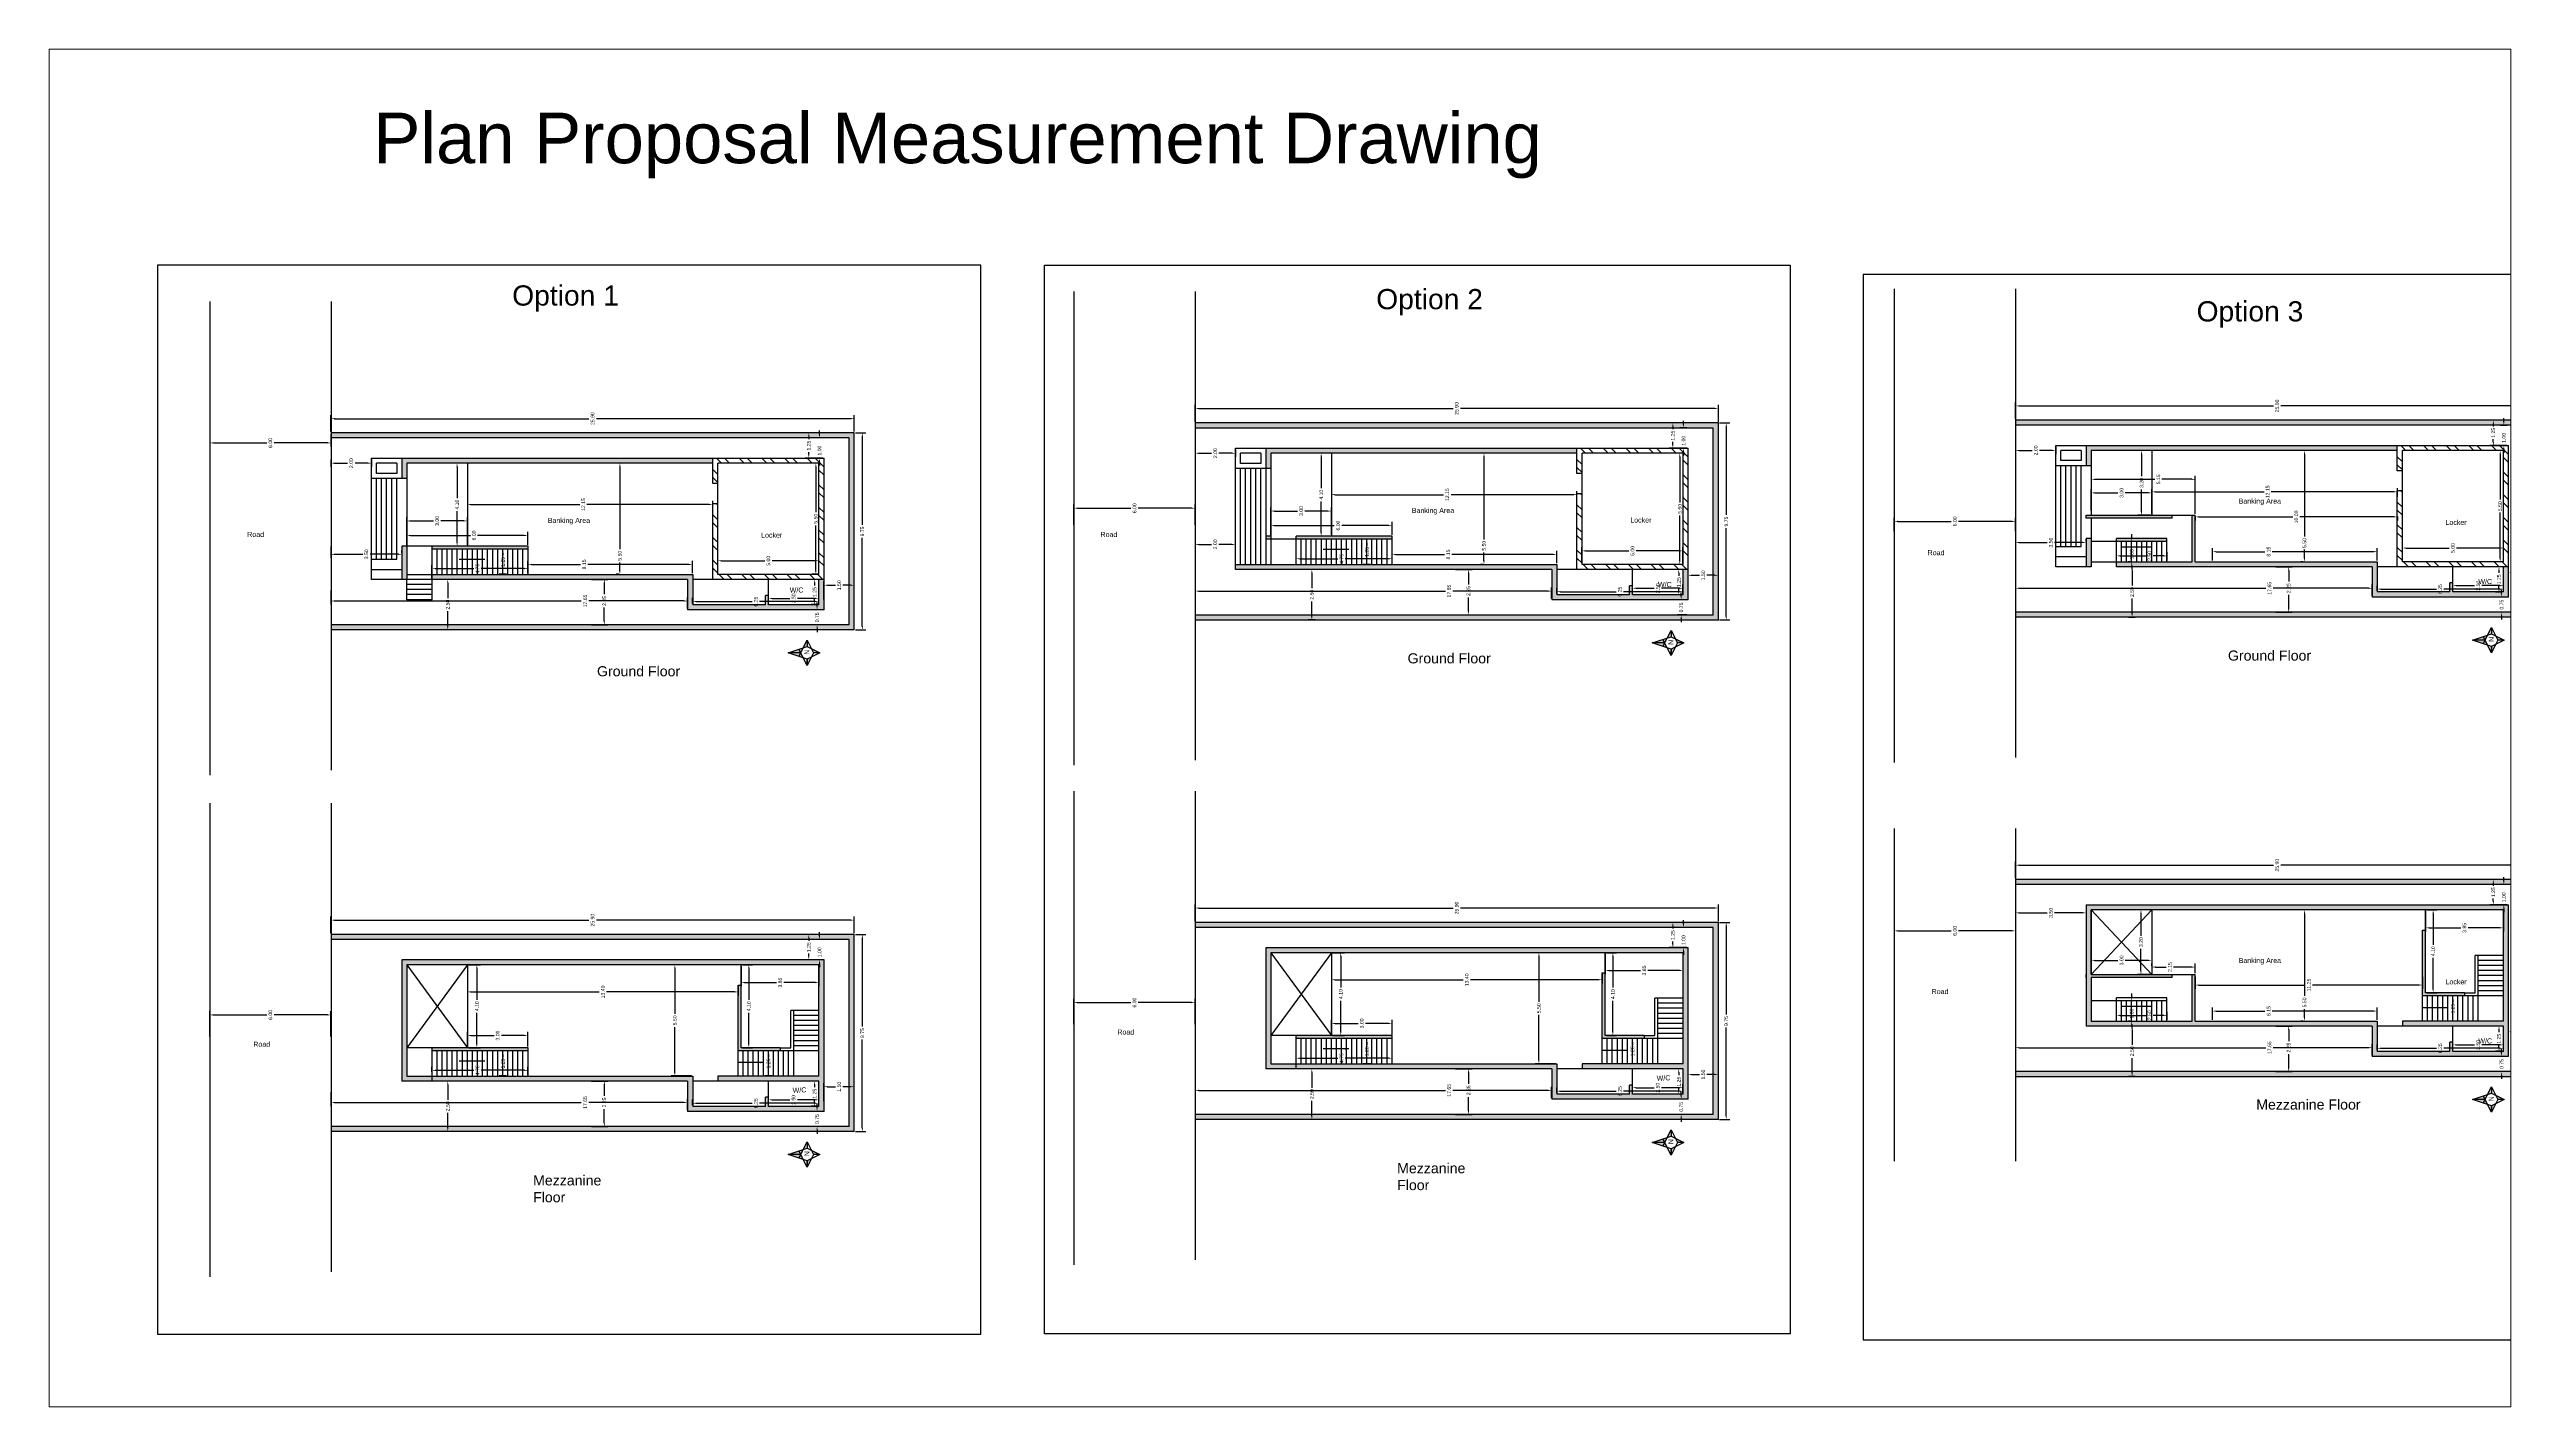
# Paper-space layout 'Layout1' of a CAD drawing. Header units: millimetres. Extents: x 0.45 to 10.32, y 1.47 to 6.91.
# The model-space entities are those that its viewports show. They can reach past a viewport. Long polylines and large blocks are cut down to what shows.
import ezdxf

# ---------------------------------------------------------------- set-up
doc = ezdxf.new("R2010")
doc.units = ezdxf.units.MM
doc.header["$LTSCALE"] = 0.01
doc.header["$MEASUREMENT"] = 0
doc.linetypes.add('ACAD_ISO02W100', pattern=[15, 12, -3])
doc.styles.get("Standard").update_dxf_attribs({"font": 'arial.ttf'})
doc.dimstyles.get("Standard").update_dxf_attribs({"dimtxt": 0.18, "dimasz": 0.18, "dimexe": 0.18, "dimexo": 0.0625, "dimgap": 0.09, "dimtad": 0, "dimtih": 1, "dimtoh": 1, "dimzin": 0, "dimdsep": 46, "dimtxsty": 'Standard', "dimcen": 0.09, "dimadec": 0, "dimazin": 0, "dimtfac": 1, "dimtofl": 0, "dimtmove": 0, "dimatfit": 3, "dimfxl": 1, "dimtolj": 1, "dimtzin": 0, "dimarcsym": 0})

# ---------------------------------------------------------------- blocks, each defined once
blk = doc.blocks.new('*D692')
at = {"color": 0, "lineweight": -2, "transparency": 16777216}
for p, q in [((2277.98, 1758.46), (2277.41, 1758.46)), ((2277.59, 1758.28), (2277.59, 1756.89)), ((2277.59, 1755.14), (2277.59, 1756.52)), ((2277.65, 1754.96), (2277.77, 1754.96))]:
    blk.add_line(p, q, dxfattribs=at)
at = {"color": 0, "transparency": 16777216}
for points in [[(2277.56, 1758.28), (2277.62, 1758.28), (2277.59, 1758.46)], [(2277.56, 1755.14), (2277.62, 1755.14), (2277.59, 1754.96)]]:
    blk.add_solid(points, dxfattribs=at)
at = {"layer": 'Defpoints', "color": 0, "transparency": 16777216}
for p in [(2277.59, 1758.46), (2278.04, 1758.46), (2277.59, 1754.96)]:
    blk.add_point(p, dxfattribs=at)
at = {"color": 0, "transparency": 16777216, "insert": (2277.59, 1756.71), "char_height": 0.18, "attachment_point": 5}
blk.add_mtext('\\A1;3.50', dxfattribs=at)
blk = doc.blocks.new('*D693')
at = {"color": 0, "linetype": 'Continuous', "lineweight": -2, "transparency": 16777216}
for p, q in [((2273.92, 1734.4), (2273.74, 1734.4)), ((2274.1, 1734.12), (2274.1, 1734.58)), ((2274.85, 1734.12), (2274.85, 1734.58)), ((2275.03, 1734.4), (2275.21, 1734.4))]:
    blk.add_line(p, q, dxfattribs=at)
at = {"color": 0, "linetype": 'Continuous', "transparency": 16777216}
for points in [[(2273.92, 1734.43), (2273.92, 1734.37), (2274.1, 1734.4)], [(2275.03, 1734.43), (2275.03, 1734.37), (2274.85, 1734.4)]]:
    blk.add_solid(points, dxfattribs=at)
at = {"layer": 'Defpoints', "color": 0, "linetype": 'Continuous', "transparency": 16777216}
for p in [(2274.1, 1734.4), (2274.1, 1734.06), (2274.85, 1734.06)]:
    blk.add_point(p, dxfattribs=at)
at = {"color": 0, "linetype": 'Continuous', "transparency": 16777216, "insert": (2274.47, 1734.4), "char_height": 0.18, "attachment_point": 5}
blk.add_mtext('\\A1;0.75', dxfattribs=at)
blk = doc.blocks.new('*D694')
at = {"color": 0, "linetype": 'Continuous', "lineweight": -2, "transparency": 16777216}
for p, q in [((2275.36, 1734.06), (2276.24, 1734.06)), ((2276.06, 1733.88), (2276.06, 1733.49)), ((2275.91, 1732.56), (2276.24, 1732.56)), ((2276.06, 1732.74), (2276.06, 1733.12))]:
    blk.add_line(p, q, dxfattribs=at)
at = {"color": 0, "linetype": 'Continuous', "transparency": 16777216}
for points in [[(2276.03, 1733.88), (2276.09, 1733.88), (2276.06, 1734.06)], [(2276.03, 1732.74), (2276.09, 1732.74), (2276.06, 1732.56)]]:
    blk.add_solid(points, dxfattribs=at)
at = {"layer": 'Defpoints', "color": 0, "linetype": 'Continuous', "transparency": 16777216}
for p in [(2275.3, 1734.06), (2275.85, 1732.56), (2276.06, 1732.56)]:
    blk.add_point(p, dxfattribs=at)
at = {"color": 0, "linetype": 'Continuous', "transparency": 16777216, "insert": (2276.06, 1733.31), "char_height": 0.18, "attachment_point": 5}
blk.add_mtext('\\A1;1.50', dxfattribs=at)
blk = doc.blocks.new('*D695')
at = {"color": 0, "linetype": 'Continuous', "lineweight": -2, "transparency": 16777216}
for p, q in [((2282.17, 1734.28), (2281.99, 1734.28)), ((2282.35, 1734.12), (2282.35, 1734.46)), ((2283.35, 1734.12), (2283.35, 1734.46)), ((2283.53, 1734.28), (2283.71, 1734.28))]:
    blk.add_line(p, q, dxfattribs=at)
at = {"color": 0, "linetype": 'Continuous', "transparency": 16777216}
for points in [[(2282.17, 1734.31), (2282.17, 1734.25), (2282.35, 1734.28)], [(2283.53, 1734.31), (2283.53, 1734.25), (2283.35, 1734.28)]]:
    blk.add_solid(points, dxfattribs=at)
at = {"layer": 'Defpoints', "color": 0, "linetype": 'Continuous', "transparency": 16777216}
for p in [(2282.35, 1734.06), (2283.35, 1734.28), (2283.35, 1734.06)]:
    blk.add_point(p, dxfattribs=at)
at = {"color": 0, "linetype": 'Continuous', "transparency": 16777216, "insert": (2282.72, 1734.28), "char_height": 0.18, "attachment_point": 5}
blk.add_mtext('\\A1;1.00', dxfattribs=at)
blk = doc.blocks.new('*D713')
at = {"color": 0, "linetype": 'Continuous', "lineweight": -2, "transparency": 16777216}
for p, q in [((2273.85, 1732.49), (2273.85, 1731.98)), ((2274.03, 1732.16), (2278.4, 1732.16)), ((2283.42, 1732.16), (2279.04, 1732.16)), ((2283.6, 1732.49), (2283.6, 1731.98))]:
    blk.add_line(p, q, dxfattribs=at)
at = {"color": 0, "linetype": 'Continuous', "transparency": 16777216}
for points in [[(2274.03, 1732.19), (2274.03, 1732.13), (2273.85, 1732.16)], [(2283.42, 1732.19), (2283.42, 1732.13), (2283.6, 1732.16)]]:
    blk.add_solid(points, dxfattribs=at)
at = {"layer": 'Defpoints', "color": 0, "linetype": 'Continuous', "transparency": 16777216}
for p in [(2273.85, 1732.56), (2283.6, 1732.56), (2273.85, 1732.16)]:
    blk.add_point(p, dxfattribs=at)
at = {"color": 0, "linetype": 'Continuous', "transparency": 16777216, "insert": (2278.72, 1732.16), "char_height": 0.18, "attachment_point": 5}
blk.add_mtext('\\A1;9.75', dxfattribs=at)
blk = doc.blocks.new('*D726')
at = {"color": 0, "linetype": 'Continuous', "lineweight": -2, "transparency": 16777216}
for p, q in [((2283.66, 1758.46), (2284.48, 1758.46)), ((2284.3, 1758.28), (2284.3, 1745.69)), ((2284.3, 1732.74), (2284.3, 1745.32)), ((2283.66, 1732.56), (2284.48, 1732.56))]:
    blk.add_line(p, q, dxfattribs=at)
at = {"color": 0, "linetype": 'Continuous', "transparency": 16777216}
for points in [[(2284.27, 1758.28), (2284.33, 1758.28), (2284.3, 1758.46)], [(2284.27, 1732.74), (2284.33, 1732.74), (2284.3, 1732.56)]]:
    blk.add_solid(points, dxfattribs=at)
at = {"layer": 'Defpoints', "color": 0, "linetype": 'Continuous', "transparency": 16777216}
for p in [(2283.6, 1758.46), (2284.3, 1758.46), (2283.6, 1732.56)]:
    blk.add_point(p, dxfattribs=at)
at = {"color": 0, "linetype": 'Continuous', "transparency": 16777216, "insert": (2284.3, 1745.51), "char_height": 0.18, "attachment_point": 5}
blk.add_mtext('\\A1;25.90', dxfattribs=at)
blk = doc.blocks.new('*D706')
at = {"color": 0, "linetype": 'Continuous', "lineweight": -2, "transparency": 16777216}
for p, q in [((2273.85, 1752.52), (2273.85, 1752.86)), ((2274.03, 1752.68), (2274.77, 1752.68)), ((2276.17, 1752.68), (2275.42, 1752.68)), ((2276.35, 1752.52), (2276.35, 1752.86))]:
    blk.add_line(p, q, dxfattribs=at)
at = {"color": 0, "linetype": 'Continuous', "transparency": 16777216}
for points in [[(2274.03, 1752.71), (2274.03, 1752.65), (2273.85, 1752.68)], [(2276.17, 1752.71), (2276.17, 1752.65), (2276.35, 1752.68)]]:
    blk.add_solid(points, dxfattribs=at)
at = {"layer": 'Defpoints', "color": 0, "linetype": 'Continuous', "transparency": 16777216}
for p in [(2273.85, 1752.68), (2273.85, 1752.46), (2276.35, 1752.46)]:
    blk.add_point(p, dxfattribs=at)
at = {"color": 0, "linetype": 'Continuous', "transparency": 16777216, "insert": (2275.1, 1752.68), "char_height": 0.18, "attachment_point": 5}
blk.add_mtext('\\A1;2.50', dxfattribs=at)
blk = doc.blocks.new('*D707')
at = {"color": 0, "linetype": 'Continuous', "lineweight": -2, "transparency": 16777216}
for p, q in [((2276.6, 1749.77), (2276.6, 1750.14)), ((2276.78, 1749.96), (2276.9, 1749.96)), ((2277.67, 1749.96), (2277.54, 1749.96)), ((2277.85, 1749.77), (2277.85, 1750.14))]:
    blk.add_line(p, q, dxfattribs=at)
at = {"color": 0, "linetype": 'Continuous', "transparency": 16777216}
for points in [[(2276.78, 1749.99), (2276.78, 1749.93), (2276.6, 1749.96)], [(2277.67, 1749.99), (2277.67, 1749.93), (2277.85, 1749.96)]]:
    blk.add_solid(points, dxfattribs=at)
at = {"layer": 'Defpoints', "color": 0, "linetype": 'Continuous', "transparency": 16777216}
for p in [(2276.6, 1749.71), (2277.85, 1749.96), (2277.85, 1749.71)]:
    blk.add_point(p, dxfattribs=at)
at = {"color": 0, "linetype": 'Continuous', "transparency": 16777216, "insert": (2277.22, 1749.96), "char_height": 0.18, "attachment_point": 5}
blk.add_mtext('\\A1;1.25', dxfattribs=at)
blk = doc.blocks.new('*D727')
at = {"color": 0, "linetype": 'Continuous', "lineweight": -2, "transparency": 16777216}
for p, q in [((2276.41, 1753.46), (2277.06, 1753.46)), ((2276.88, 1753.28), (2276.88, 1751.39)), ((2276.88, 1748.89), (2276.88, 1751.02)), ((2276.66, 1748.71), (2277.06, 1748.71))]:
    blk.add_line(p, q, dxfattribs=at)
at = {"color": 0, "linetype": 'Continuous', "transparency": 16777216}
for points in [[(2276.85, 1753.28), (2276.91, 1753.28), (2276.88, 1753.46)], [(2276.85, 1748.89), (2276.91, 1748.89), (2276.88, 1748.71)]]:
    blk.add_solid(points, dxfattribs=at)
at = {"layer": 'Defpoints', "color": 0, "linetype": 'Continuous', "transparency": 16777216}
for p in [(2276.35, 1753.46), (2276.6, 1748.71), (2276.88, 1748.71)]:
    blk.add_point(p, dxfattribs=at)
at = {"color": 0, "linetype": 'Continuous', "transparency": 16777216, "insert": (2276.88, 1751.21), "char_height": 0.18, "attachment_point": 5}
blk.add_mtext('\\A1;4.75', dxfattribs=at)
blk = doc.blocks.new('*D708')
at = {"color": 0, "linetype": 'Continuous', "lineweight": -2, "transparency": 16777216}
for p, q in [((2280.13, 1751.71), (2279.87, 1751.71)), ((2280.05, 1751.53), (2280.05, 1746.15)), ((2280.05, 1739.74), (2280.05, 1745.79)), ((2279.8, 1739.56), (2280.23, 1739.56))]:
    blk.add_line(p, q, dxfattribs=at)
at = {"color": 0, "linetype": 'Continuous', "transparency": 16777216}
for points in [[(2280.02, 1751.53), (2280.08, 1751.53), (2280.05, 1751.71)], [(2280.02, 1739.74), (2280.08, 1739.74), (2280.05, 1739.56)]]:
    blk.add_solid(points, dxfattribs=at)
at = {"layer": 'Defpoints', "color": 0, "linetype": 'Continuous', "transparency": 16777216}
for p in [(2280.2, 1751.71), (2279.74, 1739.56), (2280.05, 1739.56)]:
    blk.add_point(p, dxfattribs=at)
at = {"color": 0, "linetype": 'Continuous', "transparency": 16777216, "insert": (2280.05, 1745.97), "char_height": 0.18, "attachment_point": 5}
blk.add_mtext('\\A1;12.15', dxfattribs=at)
blk = doc.blocks.new('*D709')
at = {"color": 0, "linetype": 'Continuous', "lineweight": -2, "transparency": 16777216}
for p, q in [((2275.8, 1758.46), (2275.1, 1758.46)), ((2275.28, 1758.28), (2275.28, 1746.07)), ((2275.28, 1740.99), (2275.28, 1745.7)), ((2274.91, 1740.81), (2275.46, 1740.81))]:
    blk.add_line(p, q, dxfattribs=at)
at = {"color": 0, "linetype": 'Continuous', "transparency": 16777216}
for points in [[(2275.25, 1758.28), (2275.31, 1758.28), (2275.28, 1758.46)], [(2275.25, 1740.99), (2275.31, 1740.99), (2275.28, 1740.81)]]:
    blk.add_solid(points, dxfattribs=at)
at = {"layer": 'Defpoints', "color": 0, "linetype": 'Continuous', "transparency": 16777216}
for p in [(2275.28, 1758.46), (2275.86, 1758.46), (2274.85, 1740.81)]:
    blk.add_point(p, dxfattribs=at)
at = {"color": 0, "linetype": 'Continuous', "transparency": 16777216, "insert": (2275.28, 1745.88), "char_height": 0.18, "attachment_point": 5}
blk.add_mtext('\\A1;17.65', dxfattribs=at)
blk = doc.blocks.new('*D710')
at = {"color": 0, "linetype": 'Continuous', "lineweight": -2, "transparency": 16777216}
for p, q in [((2276.6, 1744.22), (2276.6, 1744.34)), ((2276.78, 1744.16), (2277.19, 1744.16)), ((2281.92, 1744.16), (2277.84, 1744.16)), ((2282.1, 1744.22), (2282.1, 1744.34))]:
    blk.add_line(p, q, dxfattribs=at)
at = {"color": 0, "linetype": 'Continuous', "transparency": 16777216}
for points in [[(2276.78, 1744.19), (2276.78, 1744.13), (2276.6, 1744.16)], [(2281.92, 1744.19), (2281.92, 1744.13), (2282.1, 1744.16)]]:
    blk.add_solid(points, dxfattribs=at)
at = {"layer": 'Defpoints', "color": 0, "linetype": 'Continuous', "transparency": 16777216}
for p in [(2276.6, 1744.16), (2276.6, 1744.16), (2282.1, 1744.16)]:
    blk.add_point(p, dxfattribs=at)
at = {"color": 0, "linetype": 'Continuous', "transparency": 16777216, "insert": (2277.52, 1744.16), "char_height": 0.18, "attachment_point": 5}
blk.add_mtext('\\A1;5.50', dxfattribs=at)
blk = doc.blocks.new('*D728')
at = {"color": 0, "linetype": 'Continuous', "lineweight": -2, "transparency": 16777216}
for p, q in [((2275.1, 1734.37), (2275.1, 1734.7)), ((2275.28, 1734.52), (2275.4, 1734.52)), ((2276.17, 1734.52), (2276.04, 1734.52)), ((2276.35, 1734.37), (2276.35, 1734.7))]:
    blk.add_line(p, q, dxfattribs=at)
at = {"color": 0, "linetype": 'Continuous', "transparency": 16777216}
for points in [[(2275.28, 1734.55), (2275.28, 1734.49), (2275.1, 1734.52)], [(2276.17, 1734.55), (2276.17, 1734.49), (2276.35, 1734.52)]]:
    blk.add_solid(points, dxfattribs=at)
at = {"layer": 'Defpoints', "color": 0, "linetype": 'Continuous', "transparency": 16777216}
for p in [(2275.1, 1734.52), (2275.1, 1734.31), (2276.35, 1734.31)]:
    blk.add_point(p, dxfattribs=at)
at = {"color": 0, "linetype": 'Continuous', "transparency": 16777216, "insert": (2275.72, 1734.52), "char_height": 0.18, "attachment_point": 5}
blk.add_mtext('\\A1;1.25', dxfattribs=at)
blk = doc.blocks.new('*D711')
at = {"color": 0, "linetype": 'Continuous', "lineweight": -2, "transparency": 16777216}
for p, q in [((2275.16, 1740.56), (2275.43, 1740.56)), ((2275.25, 1740.38), (2275.25, 1737.61)), ((2275.25, 1734.49), (2275.25, 1737.25)), ((2275.16, 1734.31), (2275.43, 1734.31))]:
    blk.add_line(p, q, dxfattribs=at)
at = {"color": 0, "linetype": 'Continuous', "transparency": 16777216}
for points in [[(2275.22, 1740.38), (2275.28, 1740.38), (2275.25, 1740.56)], [(2275.22, 1734.49), (2275.28, 1734.49), (2275.25, 1734.31)]]:
    blk.add_solid(points, dxfattribs=at)
at = {"layer": 'Defpoints', "color": 0, "linetype": 'Continuous', "transparency": 16777216}
for p in [(2275.1, 1740.56), (2275.25, 1740.56), (2275.1, 1734.31)]:
    blk.add_point(p, dxfattribs=at)
at = {"color": 0, "linetype": 'Continuous', "transparency": 16777216, "insert": (2275.25, 1737.43), "char_height": 0.18, "attachment_point": 5}
blk.add_mtext('\\A1;6.25', dxfattribs=at)
blk = doc.blocks.new('*D712')
at = {"color": 0, "lineweight": -2, "transparency": 16777216}
for p, q in [((2276.66, 1748.71), (2277.27, 1748.71)), ((2277.09, 1748.53), (2277.09, 1746.11)), ((2277.09, 1740.74), (2277.09, 1745.74)), ((2276.66, 1740.56), (2277.27, 1740.56))]:
    blk.add_line(p, q, dxfattribs=at)
at = {"color": 0, "transparency": 16777216}
for points in [[(2277.06, 1748.53), (2277.12, 1748.53), (2277.09, 1748.71)], [(2277.06, 1740.74), (2277.12, 1740.74), (2277.09, 1740.56)]]:
    blk.add_solid(points, dxfattribs=at)
at = {"layer": 'Defpoints', "color": 0, "transparency": 16777216}
for p in [(2276.6, 1748.71), (2277.09, 1748.71), (2276.6, 1740.56)]:
    blk.add_point(p, dxfattribs=at)
at = {"color": 0, "transparency": 16777216, "insert": (2277.09, 1745.93), "char_height": 0.18, "attachment_point": 5}
blk.add_mtext('\\A1;8.15', dxfattribs=at)
blk = doc.blocks.new('*D729')
at = {"color": 0, "lineweight": -2, "transparency": 16777216}
for p, q in [((2282.35, 1734.12), (2282.35, 1734.99)), ((2282.53, 1734.81), (2282.65, 1734.81)), ((2283.42, 1734.81), (2283.29, 1734.81)), ((2283.6, 1734.12), (2283.6, 1734.99))]:
    blk.add_line(p, q, dxfattribs=at)
at = {"color": 0, "transparency": 16777216}
for points in [[(2282.53, 1734.84), (2282.53, 1734.78), (2282.35, 1734.81)], [(2283.42, 1734.84), (2283.42, 1734.78), (2283.6, 1734.81)]]:
    blk.add_solid(points, dxfattribs=at)
at = {"layer": 'Defpoints', "color": 0, "transparency": 16777216}
for p in [(2282.35, 1734.06), (2283.6, 1734.81), (2283.6, 1734.06)]:
    blk.add_point(p, dxfattribs=at)
at = {"color": 0, "transparency": 16777216, "insert": (2282.97, 1734.81), "char_height": 0.18, "attachment_point": 5}
blk.add_mtext('\\A1;1.25', dxfattribs=at)
blk = doc.blocks.new('*D730')
at = {"color": 0, "lineweight": -2, "transparency": 16777216}
for p, q in [((2276.66, 1739.31), (2277.45, 1739.31)), ((2277.27, 1739.13), (2277.27, 1736.99)), ((2277.27, 1734.49), (2277.27, 1736.62)), ((2276.66, 1734.31), (2277.45, 1734.31))]:
    blk.add_line(p, q, dxfattribs=at)
at = {"color": 0, "transparency": 16777216}
for points in [[(2277.24, 1739.13), (2277.3, 1739.13), (2277.27, 1739.31)], [(2277.24, 1734.49), (2277.3, 1734.49), (2277.27, 1734.31)]]:
    blk.add_solid(points, dxfattribs=at)
at = {"layer": 'Defpoints', "color": 0, "transparency": 16777216}
for p in [(2276.6, 1739.31), (2276.6, 1734.31), (2277.27, 1734.31)]:
    blk.add_point(p, dxfattribs=at)
at = {"color": 0, "transparency": 16777216, "insert": (2277.27, 1736.81), "char_height": 0.18, "attachment_point": 5}
blk.add_mtext('\\A1;5.00', dxfattribs=at)
blk = doc.blocks.new('*D731')
at = {"color": 0, "lineweight": -2, "transparency": 16777216}
for p, q in [((2276.6, 1734.37), (2276.6, 1734.64)), ((2276.78, 1734.46), (2279.02, 1734.46)), ((2281.92, 1734.46), (2279.67, 1734.46)), ((2282.1, 1734.37), (2282.1, 1734.64))]:
    blk.add_line(p, q, dxfattribs=at)
at = {"color": 0, "transparency": 16777216}
for points in [[(2276.78, 1734.49), (2276.78, 1734.43), (2276.6, 1734.46)], [(2281.92, 1734.49), (2281.92, 1734.43), (2282.1, 1734.46)]]:
    blk.add_solid(points, dxfattribs=at)
at = {"layer": 'Defpoints', "color": 0, "transparency": 16777216}
for p in [(2276.6, 1734.31), (2282.1, 1734.46), (2282.1, 1734.31)]:
    blk.add_point(p, dxfattribs=at)
at = {"color": 0, "transparency": 16777216, "insert": (2279.35, 1734.46), "char_height": 0.18, "attachment_point": 5}
blk.add_mtext('\\A1;5.50', dxfattribs=at)
blk = doc.blocks.new('*D732')
at = {"color": 0, "lineweight": -2, "transparency": 16777216}
for p, q in [((2274.1, 1745.57), (2274.1, 1744.75)), ((2274.28, 1744.93), (2274.96, 1744.93)), ((2276.17, 1744.93), (2275.61, 1744.93)), ((2276.35, 1745.57), (2276.35, 1744.75))]:
    blk.add_line(p, q, dxfattribs=at)
at = {"color": 0, "transparency": 16777216}
for points in [[(2274.28, 1744.96), (2274.28, 1744.9), (2274.1, 1744.93)], [(2276.17, 1744.96), (2276.17, 1744.9), (2276.35, 1744.93)]]:
    blk.add_solid(points, dxfattribs=at)
at = {"layer": 'Defpoints', "color": 0, "transparency": 16777216}
for p in [(2274.1, 1745.63), (2276.35, 1745.63), (2276.35, 1744.93)]:
    blk.add_point(p, dxfattribs=at)
at = {"color": 0, "transparency": 16777216, "insert": (2275.28, 1744.93), "char_height": 0.18, "attachment_point": 5}
blk.add_mtext('\\A1;2.25', dxfattribs=at)
blk = doc.blocks.new('*D733')
at = {"color": 0, "lineweight": -2, "transparency": 16777216}
for p, q in [((2275.16, 1736.81), (2275.59, 1736.81)), ((2275.41, 1736.63), (2275.41, 1735.74)), ((2275.41, 1734.49), (2275.41, 1735.37)), ((2275.16, 1734.31), (2275.59, 1734.31))]:
    blk.add_line(p, q, dxfattribs=at)
at = {"color": 0, "transparency": 16777216}
for points in [[(2275.38, 1736.63), (2275.44, 1736.63), (2275.41, 1736.81)], [(2275.38, 1734.49), (2275.44, 1734.49), (2275.41, 1734.31)]]:
    blk.add_solid(points, dxfattribs=at)
at = {"layer": 'Defpoints', "color": 0, "transparency": 16777216}
for p in [(2275.1, 1736.81), (2275.1, 1734.31), (2275.41, 1734.31)]:
    blk.add_point(p, dxfattribs=at)
at = {"color": 0, "transparency": 16777216, "insert": (2275.41, 1735.56), "char_height": 0.18, "attachment_point": 5}
blk.add_mtext('\\A1;2.50', dxfattribs=at)
blk = doc.blocks.new('*D734')
at = {"color": 0, "lineweight": -2, "transparency": 16777216}
for p, q in [((2278.06, 1754.71), (2278.7, 1754.71)), ((2278.52, 1754.53), (2278.52, 1751.56)), ((2278.52, 1748.89), (2278.52, 1751.2)), ((2278.06, 1748.71), (2278.7, 1748.71))]:
    blk.add_line(p, q, dxfattribs=at)
at = {"color": 0, "transparency": 16777216}
for points in [[(2278.49, 1754.53), (2278.55, 1754.53), (2278.52, 1754.71)], [(2278.49, 1748.89), (2278.55, 1748.89), (2278.52, 1748.71)]]:
    blk.add_solid(points, dxfattribs=at)
at = {"layer": 'Defpoints', "color": 0, "transparency": 16777216}
for p in [(2278, 1754.71), (2278.52, 1754.71), (2278, 1748.71)]:
    blk.add_point(p, dxfattribs=at)
at = {"color": 0, "transparency": 16777216, "insert": (2278.52, 1751.38), "char_height": 0.18, "attachment_point": 5}
blk.add_mtext('\\A1;6.00', dxfattribs=at)
blk = doc.blocks.new('*D735')
at = {"color": 0, "lineweight": -2, "transparency": 16777216}
for p, q in [((2278.06, 1754.71), (2279.42, 1754.71)), ((2279.24, 1754.53), (2279.24, 1753.39)), ((2279.24, 1751.89), (2279.24, 1753.02)), ((2278.06, 1751.71), (2279.42, 1751.71))]:
    blk.add_line(p, q, dxfattribs=at)
at = {"color": 0, "transparency": 16777216}
for points in [[(2279.21, 1754.53), (2279.27, 1754.53), (2279.24, 1754.71)], [(2279.21, 1751.89), (2279.27, 1751.89), (2279.24, 1751.71)]]:
    blk.add_solid(points, dxfattribs=at)
at = {"layer": 'Defpoints', "color": 0, "transparency": 16777216}
for p in [(2278, 1754.71), (2279.24, 1754.71), (2278, 1751.71)]:
    blk.add_point(p, dxfattribs=at)
at = {"color": 0, "transparency": 16777216, "insert": (2279.24, 1753.21), "char_height": 0.18, "attachment_point": 5}
blk.add_mtext('\\A1;3.00', dxfattribs=at)
blk = doc.blocks.new('*D736')
at = {"color": 0, "lineweight": -2, "transparency": 16777216}
for p, q in [((2278, 1751.77), (2278, 1752.4)), ((2278.18, 1752.22), (2279.72, 1752.22)), ((2281.92, 1752.22), (2280.37, 1752.22)), ((2282.1, 1751.77), (2282.1, 1752.4))]:
    blk.add_line(p, q, dxfattribs=at)
at = {"color": 0, "transparency": 16777216}
for points in [[(2278.18, 1752.25), (2278.18, 1752.19), (2278, 1752.22)], [(2281.92, 1752.25), (2281.92, 1752.19), (2282.1, 1752.22)]]:
    blk.add_solid(points, dxfattribs=at)
at = {"layer": 'Defpoints', "color": 0, "transparency": 16777216}
for p in [(2282.1, 1752.22), (2278, 1751.71), (2282.1, 1751.71)]:
    blk.add_point(p, dxfattribs=at)
at = {"color": 0, "transparency": 16777216, "insert": (2280.05, 1752.22), "char_height": 0.18, "attachment_point": 5}
blk.add_mtext('\\A1;4.10', dxfattribs=at)
blk = doc.blocks.new('*D737')
at = {"color": 0, "lineweight": -2, "transparency": 16777216}
for p, q in [((2282.28, 1758.46), (2281.92, 1758.46)), ((2282.1, 1758.28), (2282.1, 1757.64)), ((2282.1, 1756.64), (2282.1, 1757.27)), ((2282.28, 1756.46), (2281.92, 1756.46))]:
    blk.add_line(p, q, dxfattribs=at)
at = {"color": 0, "transparency": 16777216}
for points in [[(2282.07, 1758.28), (2282.13, 1758.28), (2282.1, 1758.46)], [(2282.07, 1756.64), (2282.13, 1756.64), (2282.1, 1756.46)]]:
    blk.add_solid(points, dxfattribs=at)
at = {"layer": 'Defpoints', "color": 0, "transparency": 16777216}
for p in [(2282.1, 1758.46), (2282.35, 1758.46), (2282.35, 1756.46)]:
    blk.add_point(p, dxfattribs=at)
at = {"color": 0, "transparency": 16777216, "insert": (2282.1, 1757.46), "char_height": 0.18, "attachment_point": 5}
blk.add_mtext('\\A1;2.00', dxfattribs=at)
blk = doc.blocks.new('*D738')
at = {"color": 0, "lineweight": -2, "transparency": 16777216}
for p, q in [((2283.53, 1764.46), (2282.92, 1764.46)), ((2283.1, 1764.28), (2283.1, 1761.64)), ((2283.1, 1758.64), (2283.1, 1761.27)), ((2283.53, 1758.46), (2282.92, 1758.46))]:
    blk.add_line(p, q, dxfattribs=at)
at = {"color": 0, "transparency": 16777216}
for points in [[(2283.07, 1764.28), (2283.13, 1764.28), (2283.1, 1764.46)], [(2283.07, 1758.64), (2283.13, 1758.64), (2283.1, 1758.46)]]:
    blk.add_solid(points, dxfattribs=at)
at = {"layer": 'Defpoints', "color": 0, "transparency": 16777216}
for p in [(2283.1, 1764.46), (2283.6, 1764.46), (2283.6, 1758.46)]:
    blk.add_point(p, dxfattribs=at)
at = {"color": 0, "transparency": 16777216, "insert": (2283.1, 1761.46), "char_height": 0.18, "attachment_point": 5}
blk.add_mtext('\\A1;6.00', dxfattribs=at)
blk = doc.blocks.new('*D796')
at = {"color": 0, "lineweight": -2, "transparency": 16777216}
for p, q in [((2278.47, 1715.69), (2277.9, 1715.69)), ((2278.08, 1715.51), (2278.08, 1714.87)), ((2278.08, 1713.87), (2278.08, 1714.51)), ((2278.14, 1713.69), (2278.26, 1713.69))]:
    blk.add_line(p, q, dxfattribs=at)
at = {"color": 0, "transparency": 16777216}
for points in [[(2278.05, 1715.51), (2278.11, 1715.51), (2278.08, 1715.69)], [(2278.05, 1713.87), (2278.11, 1713.87), (2278.08, 1713.69)]]:
    blk.add_solid(points, dxfattribs=at)
at = {"layer": 'Defpoints', "color": 0, "transparency": 16777216}
for p in [(2278.08, 1715.69), (2278.53, 1715.69), (2278.08, 1713.69)]:
    blk.add_point(p, dxfattribs=at)
at = {"color": 0, "transparency": 16777216, "insert": (2278.08, 1714.69), "char_height": 0.18, "attachment_point": 5}
blk.add_mtext('\\A1;2.00', dxfattribs=at)
blk = doc.blocks.new('*D797')
at = {"color": 0, "linetype": 'Continuous', "lineweight": -2, "transparency": 16777216}
for p, q in [((2274.41, 1691.63), (2274.23, 1691.63)), ((2274.59, 1691.35), (2274.59, 1691.81)), ((2275.34, 1691.35), (2275.34, 1691.81)), ((2275.52, 1691.63), (2275.7, 1691.63))]:
    blk.add_line(p, q, dxfattribs=at)
at = {"color": 0, "linetype": 'Continuous', "transparency": 16777216}
for points in [[(2274.41, 1691.66), (2274.41, 1691.6), (2274.59, 1691.63)], [(2275.52, 1691.66), (2275.52, 1691.6), (2275.34, 1691.63)]]:
    blk.add_solid(points, dxfattribs=at)
at = {"layer": 'Defpoints', "color": 0, "linetype": 'Continuous', "transparency": 16777216}
for p in [(2274.59, 1691.63), (2274.59, 1691.29), (2275.34, 1691.29)]:
    blk.add_point(p, dxfattribs=at)
at = {"color": 0, "linetype": 'Continuous', "transparency": 16777216, "insert": (2274.96, 1691.63), "char_height": 0.18, "attachment_point": 5}
blk.add_mtext('\\A1;0.75', dxfattribs=at)
blk = doc.blocks.new('*D798')
at = {"color": 0, "linetype": 'Continuous', "lineweight": -2, "transparency": 16777216}
for p, q in [((2275.85, 1691.29), (2276.73, 1691.29)), ((2276.55, 1691.11), (2276.55, 1690.72)), ((2276.55, 1689.97), (2276.55, 1690.36)), ((2276.4, 1689.79), (2276.73, 1689.79))]:
    blk.add_line(p, q, dxfattribs=at)
at = {"color": 0, "linetype": 'Continuous', "transparency": 16777216}
for points in [[(2276.52, 1691.11), (2276.58, 1691.11), (2276.55, 1691.29)], [(2276.52, 1689.97), (2276.58, 1689.97), (2276.55, 1689.79)]]:
    blk.add_solid(points, dxfattribs=at)
at = {"layer": 'Defpoints', "color": 0, "linetype": 'Continuous', "transparency": 16777216}
for p in [(2275.79, 1691.29), (2276.34, 1689.79), (2276.55, 1689.79)]:
    blk.add_point(p, dxfattribs=at)
at = {"color": 0, "linetype": 'Continuous', "transparency": 16777216, "insert": (2276.55, 1690.54), "char_height": 0.18, "attachment_point": 5}
blk.add_mtext('\\A1;1.50', dxfattribs=at)
blk = doc.blocks.new('*D799')
at = {"color": 0, "linetype": 'Continuous', "lineweight": -2, "transparency": 16777216}
for p, q in [((2282.66, 1691.51), (2282.48, 1691.51)), ((2282.84, 1691.35), (2282.84, 1691.69)), ((2283.84, 1691.35), (2283.84, 1691.69)), ((2284.02, 1691.51), (2284.2, 1691.51))]:
    blk.add_line(p, q, dxfattribs=at)
at = {"color": 0, "linetype": 'Continuous', "transparency": 16777216}
for points in [[(2282.66, 1691.54), (2282.66, 1691.48), (2282.84, 1691.51)], [(2284.02, 1691.54), (2284.02, 1691.48), (2283.84, 1691.51)]]:
    blk.add_solid(points, dxfattribs=at)
at = {"layer": 'Defpoints', "color": 0, "linetype": 'Continuous', "transparency": 16777216}
for p in [(2282.84, 1691.29), (2283.84, 1691.51), (2283.84, 1691.29)]:
    blk.add_point(p, dxfattribs=at)
at = {"color": 0, "linetype": 'Continuous', "transparency": 16777216, "insert": (2283.21, 1691.51), "char_height": 0.18, "attachment_point": 5}
blk.add_mtext('\\A1;1.00', dxfattribs=at)
blk = doc.blocks.new('*D823')
at = {"color": 0, "linetype": 'Continuous', "lineweight": -2, "transparency": 16777216}
for p, q in [((2274.34, 1689.73), (2274.34, 1689.22)), ((2274.52, 1689.4), (2278.89, 1689.4)), ((2283.91, 1689.4), (2279.54, 1689.4)), ((2284.09, 1689.73), (2284.09, 1689.22))]:
    blk.add_line(p, q, dxfattribs=at)
at = {"color": 0, "linetype": 'Continuous', "transparency": 16777216}
for points in [[(2274.52, 1689.43), (2274.52, 1689.37), (2274.34, 1689.4)], [(2283.91, 1689.43), (2283.91, 1689.37), (2284.09, 1689.4)]]:
    blk.add_solid(points, dxfattribs=at)
at = {"layer": 'Defpoints', "color": 0, "linetype": 'Continuous', "transparency": 16777216}
for p in [(2274.34, 1689.79), (2274.34, 1689.4), (2284.09, 1689.79)]:
    blk.add_point(p, dxfattribs=at)
at = {"color": 0, "linetype": 'Continuous', "transparency": 16777216, "insert": (2279.21, 1689.4), "char_height": 0.18, "attachment_point": 5}
blk.add_mtext('\\A1;9.75', dxfattribs=at)
blk = doc.blocks.new('*D824')
at = {"color": 0, "linetype": 'Continuous', "lineweight": -2, "transparency": 16777216}
for p, q in [((2284.15, 1715.69), (2284.98, 1715.69)), ((2284.8, 1715.51), (2284.8, 1702.92)), ((2284.8, 1689.97), (2284.8, 1702.56)), ((2284.15, 1689.79), (2284.98, 1689.79))]:
    blk.add_line(p, q, dxfattribs=at)
at = {"color": 0, "linetype": 'Continuous', "transparency": 16777216}
for points in [[(2284.77, 1715.51), (2284.83, 1715.51), (2284.8, 1715.69)], [(2284.77, 1689.97), (2284.83, 1689.97), (2284.8, 1689.79)]]:
    blk.add_solid(points, dxfattribs=at)
at = {"layer": 'Defpoints', "color": 0, "linetype": 'Continuous', "transparency": 16777216}
for p in [(2284.09, 1715.69), (2284.8, 1715.69), (2284.09, 1689.79)]:
    blk.add_point(p, dxfattribs=at)
at = {"color": 0, "linetype": 'Continuous', "transparency": 16777216, "insert": (2284.8, 1702.74), "char_height": 0.18, "attachment_point": 5}
blk.add_mtext('\\A1;25.90', dxfattribs=at)
blk = doc.blocks.new('*D800')
at = {"color": 0, "linetype": 'Continuous', "lineweight": -2, "transparency": 16777216}
for p, q in [((2274.34, 1709.75), (2274.34, 1710.09)), ((2274.52, 1709.91), (2275.26, 1709.91)), ((2276.66, 1709.91), (2275.91, 1709.91)), ((2276.84, 1709.75), (2276.84, 1710.09))]:
    blk.add_line(p, q, dxfattribs=at)
at = {"color": 0, "linetype": 'Continuous', "transparency": 16777216}
for points in [[(2274.52, 1709.94), (2274.52, 1709.88), (2274.34, 1709.91)], [(2276.66, 1709.94), (2276.66, 1709.88), (2276.84, 1709.91)]]:
    blk.add_solid(points, dxfattribs=at)
at = {"layer": 'Defpoints', "color": 0, "linetype": 'Continuous', "transparency": 16777216}
for p in [(2274.34, 1709.91), (2274.34, 1709.69), (2276.84, 1709.69)]:
    blk.add_point(p, dxfattribs=at)
at = {"color": 0, "linetype": 'Continuous', "transparency": 16777216, "insert": (2275.59, 1709.91), "char_height": 0.18, "attachment_point": 5}
blk.add_mtext('\\A1;2.50', dxfattribs=at)
blk = doc.blocks.new('*D801')
at = {"color": 0, "linetype": 'Continuous', "lineweight": -2, "transparency": 16777216}
for p, q in [((2277.09, 1707), (2277.09, 1707.37)), ((2277.27, 1707.19), (2277.4, 1707.19)), ((2278.16, 1707.19), (2278.03, 1707.19)), ((2278.34, 1707), (2278.34, 1707.37))]:
    blk.add_line(p, q, dxfattribs=at)
at = {"color": 0, "linetype": 'Continuous', "transparency": 16777216}
for points in [[(2277.27, 1707.22), (2277.27, 1707.16), (2277.09, 1707.19)], [(2278.16, 1707.22), (2278.16, 1707.16), (2278.34, 1707.19)]]:
    blk.add_solid(points, dxfattribs=at)
at = {"layer": 'Defpoints', "color": 0, "linetype": 'Continuous', "transparency": 16777216}
for p in [(2278.34, 1707.19), (2277.09, 1706.94), (2278.34, 1706.94)]:
    blk.add_point(p, dxfattribs=at)
at = {"color": 0, "linetype": 'Continuous', "transparency": 16777216, "insert": (2277.71, 1707.19), "char_height": 0.18, "attachment_point": 5}
blk.add_mtext('\\A1;1.25', dxfattribs=at)
blk = doc.blocks.new('*D825')
at = {"color": 0, "linetype": 'Continuous', "lineweight": -2, "transparency": 16777216}
for p, q in [((2277.15, 1710.69), (2277.55, 1710.69)), ((2277.37, 1710.51), (2277.37, 1708.62)), ((2277.37, 1706.12), (2277.37, 1708.26)), ((2277.15, 1705.94), (2277.55, 1705.94))]:
    blk.add_line(p, q, dxfattribs=at)
at = {"color": 0, "linetype": 'Continuous', "transparency": 16777216}
for points in [[(2277.34, 1710.51), (2277.4, 1710.51), (2277.37, 1710.69)], [(2277.34, 1706.12), (2277.4, 1706.12), (2277.37, 1705.94)]]:
    blk.add_solid(points, dxfattribs=at)
at = {"layer": 'Defpoints', "color": 0, "linetype": 'Continuous', "transparency": 16777216}
for p in [(2277.09, 1710.69), (2277.09, 1705.94), (2277.37, 1705.94)]:
    blk.add_point(p, dxfattribs=at)
at = {"color": 0, "linetype": 'Continuous', "transparency": 16777216, "insert": (2277.37, 1708.44), "char_height": 0.18, "attachment_point": 5}
blk.add_mtext('\\A1;4.75', dxfattribs=at)
blk = doc.blocks.new('*D802')
at = {"color": 0, "linetype": 'Continuous', "lineweight": -2, "transparency": 16777216}
for p, q in [((2280.63, 1708.94), (2280.36, 1708.94)), ((2280.54, 1708.76), (2280.54, 1703.39)), ((2280.54, 1696.97), (2280.54, 1703.02)), ((2280.29, 1696.79), (2280.72, 1696.79))]:
    blk.add_line(p, q, dxfattribs=at)
at = {"color": 0, "linetype": 'Continuous', "transparency": 16777216}
for points in [[(2280.51, 1708.76), (2280.57, 1708.76), (2280.54, 1708.94)], [(2280.51, 1696.97), (2280.57, 1696.97), (2280.54, 1696.79)]]:
    blk.add_solid(points, dxfattribs=at)
at = {"layer": 'Defpoints', "color": 0, "linetype": 'Continuous', "transparency": 16777216}
for p in [(2280.69, 1708.94), (2280.23, 1696.79), (2280.54, 1696.79)]:
    blk.add_point(p, dxfattribs=at)
at = {"color": 0, "linetype": 'Continuous', "transparency": 16777216, "insert": (2280.54, 1703.21), "char_height": 0.18, "attachment_point": 5}
blk.add_mtext('\\A1;12.15', dxfattribs=at)
blk = doc.blocks.new('*D803')
at = {"color": 0, "linetype": 'Continuous', "lineweight": -2, "transparency": 16777216}
for p, q in [((2276.29, 1715.69), (2275.59, 1715.69)), ((2275.77, 1715.51), (2275.77, 1703.3)), ((2275.77, 1698.22), (2275.77, 1702.93)), ((2275.4, 1698.04), (2275.95, 1698.04))]:
    blk.add_line(p, q, dxfattribs=at)
at = {"color": 0, "linetype": 'Continuous', "transparency": 16777216}
for points in [[(2275.74, 1715.51), (2275.8, 1715.51), (2275.77, 1715.69)], [(2275.74, 1698.22), (2275.8, 1698.22), (2275.77, 1698.04)]]:
    blk.add_solid(points, dxfattribs=at)
at = {"layer": 'Defpoints', "color": 0, "linetype": 'Continuous', "transparency": 16777216}
for p in [(2275.77, 1715.69), (2276.35, 1715.69), (2275.34, 1698.04)]:
    blk.add_point(p, dxfattribs=at)
at = {"color": 0, "linetype": 'Continuous', "transparency": 16777216, "insert": (2275.77, 1703.12), "char_height": 0.18, "attachment_point": 5}
blk.add_mtext('\\A1;17.65', dxfattribs=at)
blk = doc.blocks.new('*D804')
at = {"color": 0, "linetype": 'Continuous', "lineweight": -2, "transparency": 16777216}
for p, q in [((2277.09, 1701.45), (2277.09, 1701.57)), ((2277.27, 1701.39), (2277.68, 1701.39)), ((2282.41, 1701.39), (2278.33, 1701.39)), ((2282.59, 1701.45), (2282.59, 1701.57))]:
    blk.add_line(p, q, dxfattribs=at)
at = {"color": 0, "linetype": 'Continuous', "transparency": 16777216}
for points in [[(2277.27, 1701.42), (2277.27, 1701.36), (2277.09, 1701.39)], [(2282.41, 1701.42), (2282.41, 1701.36), (2282.59, 1701.39)]]:
    blk.add_solid(points, dxfattribs=at)
at = {"layer": 'Defpoints', "color": 0, "linetype": 'Continuous', "transparency": 16777216}
for p in [(2277.09, 1701.39), (2277.09, 1701.39), (2282.59, 1701.39)]:
    blk.add_point(p, dxfattribs=at)
at = {"color": 0, "linetype": 'Continuous', "transparency": 16777216, "insert": (2278.01, 1701.39), "char_height": 0.18, "attachment_point": 5}
blk.add_mtext('\\A1;5.50', dxfattribs=at)
blk = doc.blocks.new('*D826')
at = {"color": 0, "linetype": 'Continuous', "lineweight": -2, "transparency": 16777216}
for p, q in [((2275.59, 1691.6), (2275.59, 1691.93)), ((2275.77, 1691.75), (2275.9, 1691.75)), ((2276.66, 1691.75), (2276.53, 1691.75)), ((2276.84, 1691.6), (2276.84, 1691.93))]:
    blk.add_line(p, q, dxfattribs=at)
at = {"color": 0, "linetype": 'Continuous', "transparency": 16777216}
for points in [[(2275.77, 1691.78), (2275.77, 1691.72), (2275.59, 1691.75)], [(2276.66, 1691.78), (2276.66, 1691.72), (2276.84, 1691.75)]]:
    blk.add_solid(points, dxfattribs=at)
at = {"layer": 'Defpoints', "color": 0, "linetype": 'Continuous', "transparency": 16777216}
for p in [(2275.59, 1691.75), (2275.59, 1691.54), (2276.84, 1691.54)]:
    blk.add_point(p, dxfattribs=at)
at = {"color": 0, "linetype": 'Continuous', "transparency": 16777216, "insert": (2276.21, 1691.75), "char_height": 0.18, "attachment_point": 5}
blk.add_mtext('\\A1;1.25', dxfattribs=at)
blk = doc.blocks.new('*D827')
at = {"color": 0, "linetype": 'Continuous', "lineweight": -2, "transparency": 16777216}
for p, q in [((2275.65, 1697.79), (2275.92, 1697.79)), ((2275.74, 1697.61), (2275.74, 1694.85)), ((2275.74, 1691.72), (2275.74, 1694.48)), ((2275.65, 1691.54), (2275.92, 1691.54))]:
    blk.add_line(p, q, dxfattribs=at)
at = {"color": 0, "linetype": 'Continuous', "transparency": 16777216}
for points in [[(2275.71, 1697.61), (2275.77, 1697.61), (2275.74, 1697.79)], [(2275.71, 1691.72), (2275.77, 1691.72), (2275.74, 1691.54)]]:
    blk.add_solid(points, dxfattribs=at)
at = {"layer": 'Defpoints', "color": 0, "linetype": 'Continuous', "transparency": 16777216}
for p in [(2275.59, 1697.79), (2275.74, 1697.79), (2275.59, 1691.54)]:
    blk.add_point(p, dxfattribs=at)
at = {"color": 0, "linetype": 'Continuous', "transparency": 16777216, "insert": (2275.74, 1694.66), "char_height": 0.18, "attachment_point": 5}
blk.add_mtext('\\A1;6.25', dxfattribs=at)
blk = doc.blocks.new('*D805')
at = {"color": 0, "lineweight": -2, "transparency": 16777216}
for p, q in [((2277.15, 1705.94), (2277.76, 1705.94)), ((2277.58, 1705.76), (2277.58, 1703.34)), ((2277.58, 1697.97), (2277.58, 1702.98)), ((2277.15, 1697.79), (2277.76, 1697.79))]:
    blk.add_line(p, q, dxfattribs=at)
at = {"color": 0, "transparency": 16777216}
for points in [[(2277.55, 1705.76), (2277.61, 1705.76), (2277.58, 1705.94)], [(2277.55, 1697.97), (2277.61, 1697.97), (2277.58, 1697.79)]]:
    blk.add_solid(points, dxfattribs=at)
at = {"layer": 'Defpoints', "color": 0, "transparency": 16777216}
for p in [(2277.09, 1705.94), (2277.58, 1705.94), (2277.09, 1697.79)]:
    blk.add_point(p, dxfattribs=at)
at = {"color": 0, "transparency": 16777216, "insert": (2277.58, 1703.16), "char_height": 0.18, "attachment_point": 5}
blk.add_mtext('\\A1;8.15', dxfattribs=at)
blk = doc.blocks.new('*D828')
at = {"color": 0, "lineweight": -2, "transparency": 16777216}
for p, q in [((2282.84, 1691.35), (2282.84, 1692.22)), ((2283.02, 1692.04), (2283.15, 1692.04)), ((2283.91, 1692.04), (2283.78, 1692.04)), ((2284.09, 1691.35), (2284.09, 1692.22))]:
    blk.add_line(p, q, dxfattribs=at)
at = {"color": 0, "transparency": 16777216}
for points in [[(2283.02, 1692.07), (2283.02, 1692.01), (2282.84, 1692.04)], [(2283.91, 1692.07), (2283.91, 1692.01), (2284.09, 1692.04)]]:
    blk.add_solid(points, dxfattribs=at)
at = {"layer": 'Defpoints', "color": 0, "transparency": 16777216}
for p in [(2282.84, 1691.29), (2284.09, 1692.04), (2284.09, 1691.29)]:
    blk.add_point(p, dxfattribs=at)
at = {"color": 0, "transparency": 16777216, "insert": (2283.46, 1692.04), "char_height": 0.18, "attachment_point": 5}
blk.add_mtext('\\A1;1.25', dxfattribs=at)
blk = doc.blocks.new('*D829')
at = {"color": 0, "lineweight": -2, "transparency": 16777216}
for p, q in [((2277.15, 1696.54), (2277.94, 1696.54)), ((2277.76, 1696.36), (2277.76, 1694.22)), ((2277.76, 1691.72), (2277.76, 1693.86)), ((2277.15, 1691.54), (2277.94, 1691.54))]:
    blk.add_line(p, q, dxfattribs=at)
at = {"color": 0, "transparency": 16777216}
for points in [[(2277.73, 1696.36), (2277.79, 1696.36), (2277.76, 1696.54)], [(2277.73, 1691.72), (2277.79, 1691.72), (2277.76, 1691.54)]]:
    blk.add_solid(points, dxfattribs=at)
at = {"layer": 'Defpoints', "color": 0, "transparency": 16777216}
for p in [(2277.09, 1696.54), (2277.09, 1691.54), (2277.76, 1691.54)]:
    blk.add_point(p, dxfattribs=at)
at = {"color": 0, "transparency": 16777216, "insert": (2277.76, 1694.04), "char_height": 0.18, "attachment_point": 5}
blk.add_mtext('\\A1;5.00', dxfattribs=at)
blk = doc.blocks.new('*D830')
at = {"color": 0, "lineweight": -2, "transparency": 16777216}
for p, q in [((2277.09, 1691.6), (2277.09, 1691.88)), ((2277.27, 1691.7), (2279.51, 1691.7)), ((2282.41, 1691.7), (2280.16, 1691.7)), ((2282.59, 1691.6), (2282.59, 1691.88))]:
    blk.add_line(p, q, dxfattribs=at)
at = {"color": 0, "transparency": 16777216}
for points in [[(2277.27, 1691.73), (2277.27, 1691.67), (2277.09, 1691.7)], [(2282.41, 1691.73), (2282.41, 1691.67), (2282.59, 1691.7)]]:
    blk.add_solid(points, dxfattribs=at)
at = {"layer": 'Defpoints', "color": 0, "transparency": 16777216}
for p in [(2277.09, 1691.54), (2282.59, 1691.7), (2282.59, 1691.54)]:
    blk.add_point(p, dxfattribs=at)
at = {"color": 0, "transparency": 16777216, "insert": (2279.84, 1691.7), "char_height": 0.18, "attachment_point": 5}
blk.add_mtext('\\A1;5.50', dxfattribs=at)
blk = doc.blocks.new('*D831')
at = {"color": 0, "lineweight": -2, "transparency": 16777216}
for p, q in [((2274.59, 1702.8), (2274.59, 1701.98)), ((2274.77, 1702.16), (2275.45, 1702.16)), ((2276.66, 1702.16), (2276.1, 1702.16)), ((2276.84, 1702.8), (2276.84, 1701.98))]:
    blk.add_line(p, q, dxfattribs=at)
at = {"color": 0, "transparency": 16777216}
for points in [[(2274.77, 1702.19), (2274.77, 1702.13), (2274.59, 1702.16)], [(2276.66, 1702.19), (2276.66, 1702.13), (2276.84, 1702.16)]]:
    blk.add_solid(points, dxfattribs=at)
at = {"layer": 'Defpoints', "color": 0, "transparency": 16777216}
for p in [(2274.59, 1702.86), (2276.84, 1702.86), (2276.84, 1702.16)]:
    blk.add_point(p, dxfattribs=at)
at = {"color": 0, "transparency": 16777216, "insert": (2275.77, 1702.16), "char_height": 0.18, "attachment_point": 5}
blk.add_mtext('\\A1;2.25', dxfattribs=at)
blk = doc.blocks.new('*D832')
at = {"color": 0, "lineweight": -2, "transparency": 16777216}
for p, q in [((2275.65, 1694.04), (2276.09, 1694.04)), ((2275.91, 1693.86), (2275.91, 1692.97)), ((2275.91, 1691.72), (2275.91, 1692.61)), ((2275.65, 1691.54), (2276.09, 1691.54))]:
    blk.add_line(p, q, dxfattribs=at)
at = {"color": 0, "transparency": 16777216}
for points in [[(2275.88, 1693.86), (2275.94, 1693.86), (2275.91, 1694.04)], [(2275.88, 1691.72), (2275.94, 1691.72), (2275.91, 1691.54)]]:
    blk.add_solid(points, dxfattribs=at)
at = {"layer": 'Defpoints', "color": 0, "transparency": 16777216}
for p in [(2275.59, 1694.04), (2275.59, 1691.54), (2275.91, 1691.54)]:
    blk.add_point(p, dxfattribs=at)
at = {"color": 0, "transparency": 16777216, "insert": (2275.91, 1692.79), "char_height": 0.18, "attachment_point": 5}
blk.add_mtext('\\A1;2.50', dxfattribs=at)
blk = doc.blocks.new('*D833')
at = {"color": 0, "lineweight": -2, "transparency": 16777216}
for p, q in [((2278.55, 1711.94), (2279.19, 1711.94)), ((2279.01, 1711.76), (2279.01, 1708.8)), ((2279.01, 1706.12), (2279.01, 1708.43)), ((2278.55, 1705.94), (2279.19, 1705.94))]:
    blk.add_line(p, q, dxfattribs=at)
at = {"color": 0, "transparency": 16777216}
for points in [[(2278.98, 1711.76), (2279.04, 1711.76), (2279.01, 1711.94)], [(2278.98, 1706.12), (2279.04, 1706.12), (2279.01, 1705.94)]]:
    blk.add_solid(points, dxfattribs=at)
at = {"layer": 'Defpoints', "color": 0, "transparency": 16777216}
for p in [(2278.49, 1711.94), (2279.01, 1711.94), (2278.49, 1705.94)]:
    blk.add_point(p, dxfattribs=at)
at = {"color": 0, "transparency": 16777216, "insert": (2279.01, 1708.61), "char_height": 0.18, "attachment_point": 5}
blk.add_mtext('\\A1;6.00', dxfattribs=at)
blk = doc.blocks.new('*D834')
at = {"color": 0, "lineweight": -2, "transparency": 16777216}
for p, q in [((2278.55, 1711.94), (2279.91, 1711.94)), ((2279.73, 1711.76), (2279.73, 1710.62)), ((2279.73, 1709.12), (2279.73, 1710.26)), ((2278.55, 1708.94), (2279.91, 1708.94))]:
    blk.add_line(p, q, dxfattribs=at)
at = {"color": 0, "transparency": 16777216}
for points in [[(2279.7, 1711.76), (2279.76, 1711.76), (2279.73, 1711.94)], [(2279.7, 1709.12), (2279.76, 1709.12), (2279.73, 1708.94)]]:
    blk.add_solid(points, dxfattribs=at)
at = {"layer": 'Defpoints', "color": 0, "transparency": 16777216}
for p in [(2278.49, 1711.94), (2279.73, 1711.94), (2278.49, 1708.94)]:
    blk.add_point(p, dxfattribs=at)
at = {"color": 0, "transparency": 16777216, "insert": (2279.73, 1710.44), "char_height": 0.18, "attachment_point": 5}
blk.add_mtext('\\A1;3.00', dxfattribs=at)
blk = doc.blocks.new('*D835')
at = {"color": 0, "lineweight": -2, "transparency": 16777216}
for p, q in [((2278.49, 1709), (2278.49, 1709.63)), ((2278.67, 1709.45), (2280.21, 1709.45)), ((2282.41, 1709.45), (2280.86, 1709.45)), ((2282.59, 1709), (2282.59, 1709.63))]:
    blk.add_line(p, q, dxfattribs=at)
at = {"color": 0, "transparency": 16777216}
for points in [[(2278.67, 1709.48), (2278.67, 1709.42), (2278.49, 1709.45)], [(2282.41, 1709.48), (2282.41, 1709.42), (2282.59, 1709.45)]]:
    blk.add_solid(points, dxfattribs=at)
at = {"layer": 'Defpoints', "color": 0, "transparency": 16777216}
for p in [(2282.59, 1709.45), (2278.49, 1708.94), (2282.59, 1708.94)]:
    blk.add_point(p, dxfattribs=at)
at = {"color": 0, "transparency": 16777216, "insert": (2280.54, 1709.45), "char_height": 0.18, "attachment_point": 5}
blk.add_mtext('\\A1;4.10', dxfattribs=at)
blk = doc.blocks.new('*D836')
at = {"color": 0, "lineweight": -2, "transparency": 16777216}
for p, q in [((2282.77, 1715.69), (2282.41, 1715.69)), ((2282.59, 1715.51), (2282.59, 1714.87)), ((2282.59, 1713.87), (2282.59, 1714.51)), ((2282.77, 1713.69), (2282.41, 1713.69))]:
    blk.add_line(p, q, dxfattribs=at)
at = {"color": 0, "transparency": 16777216}
for points in [[(2282.56, 1715.51), (2282.62, 1715.51), (2282.59, 1715.69)], [(2282.56, 1713.87), (2282.62, 1713.87), (2282.59, 1713.69)]]:
    blk.add_solid(points, dxfattribs=at)
at = {"layer": 'Defpoints', "color": 0, "transparency": 16777216}
for p in [(2282.59, 1715.69), (2282.84, 1715.69), (2282.84, 1713.69)]:
    blk.add_point(p, dxfattribs=at)
at = {"color": 0, "transparency": 16777216, "insert": (2282.59, 1714.69), "char_height": 0.18, "attachment_point": 5}
blk.add_mtext('\\A1;2.00', dxfattribs=at)
blk = doc.blocks.new('*D837')
at = {"color": 0, "lineweight": -2, "transparency": 16777216}
for p, q in [((2279.05, 1721.69), (2280.05, 1721.69)), ((2279.87, 1721.51), (2279.87, 1718.87)), ((2279.87, 1715.87), (2279.87, 1718.51)), ((2279.05, 1715.69), (2280.05, 1715.69))]:
    blk.add_line(p, q, dxfattribs=at)
at = {"color": 0, "transparency": 16777216}
for points in [[(2279.84, 1721.51), (2279.9, 1721.51), (2279.87, 1721.69)], [(2279.84, 1715.87), (2279.9, 1715.87), (2279.87, 1715.69)]]:
    blk.add_solid(points, dxfattribs=at)
at = {"layer": 'Defpoints', "color": 0, "transparency": 16777216}
for p in [(2278.99, 1721.69), (2279.87, 1721.69), (2278.99, 1715.69)]:
    blk.add_point(p, dxfattribs=at)
at = {"color": 0, "transparency": 16777216, "insert": (2279.87, 1718.69), "char_height": 0.18, "attachment_point": 5}
blk.add_mtext('\\A1;6.00', dxfattribs=at)
blk = doc.blocks.new('*D916')
at = {"color": 0, "linetype": 'Continuous', "lineweight": -2, "transparency": 16777216}
for p, q in [((2249.1, 1734.4), (2248.92, 1734.4)), ((2249.28, 1734.12), (2249.28, 1734.58)), ((2250.03, 1734.12), (2250.03, 1734.58)), ((2250.21, 1734.4), (2250.39, 1734.4))]:
    blk.add_line(p, q, dxfattribs=at)
at = {"color": 0, "linetype": 'Continuous', "transparency": 16777216}
for points in [[(2249.1, 1734.43), (2249.1, 1734.37), (2249.28, 1734.4)], [(2250.21, 1734.43), (2250.21, 1734.37), (2250.03, 1734.4)]]:
    blk.add_solid(points, dxfattribs=at)
at = {"layer": 'Defpoints', "color": 0, "linetype": 'Continuous', "transparency": 16777216}
for p in [(2249.28, 1734.4), (2249.28, 1734.06), (2250.03, 1734.06)]:
    blk.add_point(p, dxfattribs=at)
at = {"color": 0, "linetype": 'Continuous', "transparency": 16777216, "insert": (2249.65, 1734.4), "char_height": 0.18, "attachment_point": 5}
blk.add_mtext('\\A1;0.75', dxfattribs=at)
blk = doc.blocks.new('*D917')
at = {"color": 0, "linetype": 'Continuous', "lineweight": -2, "transparency": 16777216}
for p, q in [((2250.54, 1734.06), (2251.43, 1734.06)), ((2251.25, 1733.88), (2251.25, 1733.49)), ((2251.09, 1732.56), (2251.43, 1732.56)), ((2251.25, 1732.74), (2251.25, 1733.12))]:
    blk.add_line(p, q, dxfattribs=at)
at = {"color": 0, "linetype": 'Continuous', "transparency": 16777216}
for points in [[(2251.22, 1733.88), (2251.28, 1733.88), (2251.25, 1734.06)], [(2251.22, 1732.74), (2251.28, 1732.74), (2251.25, 1732.56)]]:
    blk.add_solid(points, dxfattribs=at)
at = {"layer": 'Defpoints', "color": 0, "linetype": 'Continuous', "transparency": 16777216}
for p in [(2250.48, 1734.06), (2251.03, 1732.56), (2251.25, 1732.56)]:
    blk.add_point(p, dxfattribs=at)
at = {"color": 0, "linetype": 'Continuous', "transparency": 16777216, "insert": (2251.25, 1733.31), "char_height": 0.18, "attachment_point": 5}
blk.add_mtext('\\A1;1.50', dxfattribs=at)
blk = doc.blocks.new('*D918')
at = {"color": 0, "linetype": 'Continuous', "lineweight": -2, "transparency": 16777216}
for p, q in [((2257.35, 1734.28), (2257.17, 1734.28)), ((2257.53, 1734.12), (2257.53, 1734.46)), ((2258.53, 1734.12), (2258.53, 1734.46)), ((2258.71, 1734.28), (2258.89, 1734.28))]:
    blk.add_line(p, q, dxfattribs=at)
at = {"color": 0, "linetype": 'Continuous', "transparency": 16777216}
for points in [[(2257.35, 1734.31), (2257.35, 1734.25), (2257.53, 1734.28)], [(2258.71, 1734.31), (2258.71, 1734.25), (2258.53, 1734.28)]]:
    blk.add_solid(points, dxfattribs=at)
at = {"layer": 'Defpoints', "color": 0, "linetype": 'Continuous', "transparency": 16777216}
for p in [(2257.53, 1734.06), (2258.53, 1734.28), (2258.53, 1734.06)]:
    blk.add_point(p, dxfattribs=at)
at = {"color": 0, "linetype": 'Continuous', "transparency": 16777216, "insert": (2257.9, 1734.28), "char_height": 0.18, "attachment_point": 5}
blk.add_mtext('\\A1;1.00', dxfattribs=at)
blk = doc.blocks.new('*D931')
at = {"color": 0, "linetype": 'Continuous', "lineweight": -2, "transparency": 16777216}
for p, q in [((2249.03, 1732.49), (2249.03, 1731.98)), ((2249.21, 1732.16), (2253.58, 1732.16)), ((2258.6, 1732.16), (2254.23, 1732.16)), ((2258.78, 1732.49), (2258.78, 1731.98))]:
    blk.add_line(p, q, dxfattribs=at)
at = {"color": 0, "linetype": 'Continuous', "transparency": 16777216}
for points in [[(2249.21, 1732.19), (2249.21, 1732.13), (2249.03, 1732.16)], [(2258.6, 1732.19), (2258.6, 1732.13), (2258.78, 1732.16)]]:
    blk.add_solid(points, dxfattribs=at)
at = {"layer": 'Defpoints', "color": 0, "linetype": 'Continuous', "transparency": 16777216}
for p in [(2249.03, 1732.56), (2258.78, 1732.56), (2249.03, 1732.16)]:
    blk.add_point(p, dxfattribs=at)
at = {"color": 0, "linetype": 'Continuous', "transparency": 16777216, "insert": (2253.9, 1732.16), "char_height": 0.18, "attachment_point": 5}
blk.add_mtext('\\A1;9.75', dxfattribs=at)
blk = doc.blocks.new('*D932')
at = {"color": 0, "linetype": 'Continuous', "lineweight": -2, "transparency": 16777216}
for p, q in [((2258.84, 1758.46), (2259.67, 1758.46)), ((2259.49, 1758.28), (2259.49, 1745.69)), ((2259.49, 1732.74), (2259.49, 1745.32)), ((2258.84, 1732.56), (2259.67, 1732.56))]:
    blk.add_line(p, q, dxfattribs=at)
at = {"color": 0, "linetype": 'Continuous', "transparency": 16777216}
for points in [[(2259.46, 1758.28), (2259.52, 1758.28), (2259.49, 1758.46)], [(2259.46, 1732.74), (2259.52, 1732.74), (2259.49, 1732.56)]]:
    blk.add_solid(points, dxfattribs=at)
at = {"layer": 'Defpoints', "color": 0, "linetype": 'Continuous', "transparency": 16777216}
for p in [(2258.78, 1758.46), (2259.49, 1758.46), (2258.78, 1732.56)]:
    blk.add_point(p, dxfattribs=at)
at = {"color": 0, "linetype": 'Continuous', "transparency": 16777216, "insert": (2259.49, 1745.51), "char_height": 0.18, "attachment_point": 5}
blk.add_mtext('\\A1;25.90', dxfattribs=at)
blk = doc.blocks.new('*D919')
at = {"color": 0, "linetype": 'Continuous', "lineweight": -2, "transparency": 16777216}
for p, q in [((2249.03, 1752.52), (2249.03, 1752.86)), ((2249.21, 1752.68), (2249.95, 1752.68)), ((2251.35, 1752.68), (2250.6, 1752.68)), ((2251.53, 1752.52), (2251.53, 1752.86))]:
    blk.add_line(p, q, dxfattribs=at)
at = {"color": 0, "linetype": 'Continuous', "transparency": 16777216}
for points in [[(2249.21, 1752.71), (2249.21, 1752.65), (2249.03, 1752.68)], [(2251.35, 1752.71), (2251.35, 1752.65), (2251.53, 1752.68)]]:
    blk.add_solid(points, dxfattribs=at)
at = {"layer": 'Defpoints', "color": 0, "linetype": 'Continuous', "transparency": 16777216}
for p in [(2249.03, 1752.68), (2249.03, 1752.46), (2251.53, 1752.46)]:
    blk.add_point(p, dxfattribs=at)
at = {"color": 0, "linetype": 'Continuous', "transparency": 16777216, "insert": (2250.28, 1752.68), "char_height": 0.18, "attachment_point": 5}
blk.add_mtext('\\A1;2.50', dxfattribs=at)
blk = doc.blocks.new('*D920')
at = {"color": 0, "linetype": 'Continuous', "lineweight": -2, "transparency": 16777216}
for p, q in [((2251.78, 1749.77), (2251.78, 1750.14)), ((2251.96, 1749.96), (2252.09, 1749.96)), ((2252.85, 1749.96), (2252.72, 1749.96)), ((2253.03, 1749.77), (2253.03, 1750.14))]:
    blk.add_line(p, q, dxfattribs=at)
at = {"color": 0, "linetype": 'Continuous', "transparency": 16777216}
for points in [[(2251.96, 1749.99), (2251.96, 1749.93), (2251.78, 1749.96)], [(2252.85, 1749.99), (2252.85, 1749.93), (2253.03, 1749.96)]]:
    blk.add_solid(points, dxfattribs=at)
at = {"layer": 'Defpoints', "color": 0, "linetype": 'Continuous', "transparency": 16777216}
for p in [(2251.78, 1749.71), (2253.03, 1749.96), (2253.03, 1749.71)]:
    blk.add_point(p, dxfattribs=at)
at = {"color": 0, "linetype": 'Continuous', "transparency": 16777216, "insert": (2252.4, 1749.96), "char_height": 0.18, "attachment_point": 5}
blk.add_mtext('\\A1;1.25', dxfattribs=at)
blk = doc.blocks.new('*D921')
at = {"color": 0, "linetype": 'Continuous', "lineweight": -2, "transparency": 16777216}
for p, q in [((2251.98, 1753.46), (2252.24, 1753.46)), ((2252.06, 1753.28), (2252.06, 1751.39)), ((2252.06, 1748.89), (2252.06, 1751.02)), ((2251.84, 1748.71), (2252.24, 1748.71))]:
    blk.add_line(p, q, dxfattribs=at)
at = {"color": 0, "linetype": 'Continuous', "transparency": 16777216}
for points in [[(2252.03, 1753.28), (2252.09, 1753.28), (2252.06, 1753.46)], [(2252.03, 1748.89), (2252.09, 1748.89), (2252.06, 1748.71)]]:
    blk.add_solid(points, dxfattribs=at)
at = {"layer": 'Defpoints', "color": 0, "linetype": 'Continuous', "transparency": 16777216}
for p in [(2251.92, 1753.46), (2251.78, 1748.71), (2252.06, 1748.71)]:
    blk.add_point(p, dxfattribs=at)
at = {"color": 0, "linetype": 'Continuous', "transparency": 16777216, "insert": (2252.06, 1751.21), "char_height": 0.18, "attachment_point": 5}
blk.add_mtext('\\A1;4.75', dxfattribs=at)
blk = doc.blocks.new('*D922')
at = {"color": 0, "linetype": 'Continuous', "lineweight": -2, "transparency": 16777216}
for p, q in [((2250.98, 1758.46), (2250.29, 1758.46)), ((2250.47, 1758.28), (2250.47, 1746.07)), ((2250.47, 1740.99), (2250.47, 1745.7)), ((2250.09, 1740.81), (2250.65, 1740.81))]:
    blk.add_line(p, q, dxfattribs=at)
at = {"color": 0, "linetype": 'Continuous', "transparency": 16777216}
for points in [[(2250.44, 1758.28), (2250.5, 1758.28), (2250.47, 1758.46)], [(2250.44, 1740.99), (2250.5, 1740.99), (2250.47, 1740.81)]]:
    blk.add_solid(points, dxfattribs=at)
at = {"layer": 'Defpoints', "color": 0, "linetype": 'Continuous', "transparency": 16777216}
for p in [(2250.47, 1758.46), (2251.04, 1758.46), (2250.03, 1740.81)]:
    blk.add_point(p, dxfattribs=at)
at = {"color": 0, "linetype": 'Continuous', "transparency": 16777216, "insert": (2250.47, 1745.88), "char_height": 0.18, "attachment_point": 5}
blk.add_mtext('\\A1;17.65', dxfattribs=at)
blk = doc.blocks.new('*D933')
at = {"color": 0, "linetype": 'Continuous', "lineweight": -2, "transparency": 16777216}
for p, q in [((2250.28, 1734.37), (2250.28, 1734.7)), ((2250.46, 1734.52), (2250.59, 1734.52)), ((2251.35, 1734.52), (2251.22, 1734.52)), ((2251.53, 1734.37), (2251.53, 1734.7))]:
    blk.add_line(p, q, dxfattribs=at)
at = {"color": 0, "linetype": 'Continuous', "transparency": 16777216}
for points in [[(2250.46, 1734.55), (2250.46, 1734.49), (2250.28, 1734.52)], [(2251.35, 1734.55), (2251.35, 1734.49), (2251.53, 1734.52)]]:
    blk.add_solid(points, dxfattribs=at)
at = {"layer": 'Defpoints', "color": 0, "linetype": 'Continuous', "transparency": 16777216}
for p in [(2250.28, 1734.52), (2250.28, 1734.31), (2251.53, 1734.31)]:
    blk.add_point(p, dxfattribs=at)
at = {"color": 0, "linetype": 'Continuous', "transparency": 16777216, "insert": (2250.9, 1734.52), "char_height": 0.18, "attachment_point": 5}
blk.add_mtext('\\A1;1.25', dxfattribs=at)
blk = doc.blocks.new('*D923')
at = {"color": 0, "linetype": 'Continuous', "lineweight": -2, "transparency": 16777216}
for p, q in [((2250.34, 1740.56), (2250.61, 1740.56)), ((2250.43, 1740.38), (2250.43, 1737.61)), ((2250.43, 1734.49), (2250.43, 1737.25)), ((2250.34, 1734.31), (2250.61, 1734.31))]:
    blk.add_line(p, q, dxfattribs=at)
at = {"color": 0, "linetype": 'Continuous', "transparency": 16777216}
for points in [[(2250.4, 1740.38), (2250.46, 1740.38), (2250.43, 1740.56)], [(2250.4, 1734.49), (2250.46, 1734.49), (2250.43, 1734.31)]]:
    blk.add_solid(points, dxfattribs=at)
at = {"layer": 'Defpoints', "color": 0, "linetype": 'Continuous', "transparency": 16777216}
for p in [(2250.28, 1740.56), (2250.43, 1740.56), (2250.28, 1734.31)]:
    blk.add_point(p, dxfattribs=at)
at = {"color": 0, "linetype": 'Continuous', "transparency": 16777216, "insert": (2250.43, 1737.43), "char_height": 0.18, "attachment_point": 5}
blk.add_mtext('\\A1;6.25', dxfattribs=at)
blk = doc.blocks.new('*D924')
at = {"color": 0, "lineweight": -2, "transparency": 16777216}
for p, q in [((2257.53, 1734.12), (2257.53, 1734.99)), ((2257.71, 1734.81), (2257.84, 1734.81)), ((2258.6, 1734.81), (2258.47, 1734.81)), ((2258.78, 1734.12), (2258.78, 1734.99))]:
    blk.add_line(p, q, dxfattribs=at)
at = {"color": 0, "transparency": 16777216}
for points in [[(2257.71, 1734.84), (2257.71, 1734.78), (2257.53, 1734.81)], [(2258.6, 1734.84), (2258.6, 1734.78), (2258.78, 1734.81)]]:
    blk.add_solid(points, dxfattribs=at)
at = {"layer": 'Defpoints', "color": 0, "transparency": 16777216}
for p in [(2257.53, 1734.06), (2258.78, 1734.81), (2258.78, 1734.06)]:
    blk.add_point(p, dxfattribs=at)
at = {"color": 0, "transparency": 16777216, "insert": (2258.15, 1734.81), "char_height": 0.18, "attachment_point": 5}
blk.add_mtext('\\A1;1.25', dxfattribs=at)
blk = doc.blocks.new('*D934')
at = {"color": 0, "lineweight": -2, "transparency": 16777216}
for p, q in [((2249.28, 1745.57), (2249.28, 1744.75)), ((2249.46, 1744.93), (2250.14, 1744.93)), ((2251.35, 1744.93), (2250.79, 1744.93)), ((2251.53, 1745.57), (2251.53, 1744.75))]:
    blk.add_line(p, q, dxfattribs=at)
at = {"color": 0, "transparency": 16777216}
for points in [[(2249.46, 1744.96), (2249.46, 1744.9), (2249.28, 1744.93)], [(2251.35, 1744.96), (2251.35, 1744.9), (2251.53, 1744.93)]]:
    blk.add_solid(points, dxfattribs=at)
at = {"layer": 'Defpoints', "color": 0, "transparency": 16777216}
for p in [(2249.28, 1745.63), (2251.53, 1745.63), (2251.53, 1744.93)]:
    blk.add_point(p, dxfattribs=at)
at = {"color": 0, "transparency": 16777216, "insert": (2250.47, 1744.93), "char_height": 0.18, "attachment_point": 5}
blk.add_mtext('\\A1;2.25', dxfattribs=at)
blk = doc.blocks.new('*D935')
at = {"color": 0, "lineweight": -2, "transparency": 16777216}
for p, q in [((2250.34, 1736.81), (2250.78, 1736.81)), ((2250.6, 1736.63), (2250.6, 1735.74)), ((2250.6, 1734.49), (2250.6, 1735.37)), ((2250.34, 1734.31), (2250.78, 1734.31))]:
    blk.add_line(p, q, dxfattribs=at)
at = {"color": 0, "transparency": 16777216}
for points in [[(2250.57, 1736.63), (2250.63, 1736.63), (2250.6, 1736.81)], [(2250.57, 1734.49), (2250.63, 1734.49), (2250.6, 1734.31)]]:
    blk.add_solid(points, dxfattribs=at)
at = {"layer": 'Defpoints', "color": 0, "transparency": 16777216}
for p in [(2250.28, 1736.81), (2250.28, 1734.31), (2250.6, 1734.31)]:
    blk.add_point(p, dxfattribs=at)
at = {"color": 0, "transparency": 16777216, "insert": (2250.6, 1735.56), "char_height": 0.18, "attachment_point": 5}
blk.add_mtext('\\A1;2.50', dxfattribs=at)
blk = doc.blocks.new('*D936')
at = {"color": 0, "lineweight": -2, "transparency": 16777216}
for p, q in [((2253.18, 1751.64), (2253.18, 1751.06)), ((2253.36, 1751.24), (2254.9, 1751.24)), ((2257.1, 1751.24), (2255.55, 1751.24)), ((2257.28, 1751.64), (2257.28, 1751.06))]:
    blk.add_line(p, q, dxfattribs=at)
at = {"color": 0, "transparency": 16777216}
for points in [[(2253.36, 1751.27), (2253.36, 1751.21), (2253.18, 1751.24)], [(2257.1, 1751.27), (2257.1, 1751.21), (2257.28, 1751.24)]]:
    blk.add_solid(points, dxfattribs=at)
at = {"layer": 'Defpoints', "color": 0, "transparency": 16777216}
for p in [(2253.18, 1751.71), (2257.28, 1751.71), (2257.28, 1751.24)]:
    blk.add_point(p, dxfattribs=at)
at = {"color": 0, "transparency": 16777216, "insert": (2255.23, 1751.24), "char_height": 0.18, "attachment_point": 5}
blk.add_mtext('\\A1;4.10', dxfattribs=at)
blk = doc.blocks.new('*D915')
at = {"color": 0, "linetype": 'Continuous', "lineweight": -2, "transparency": 16777216}
for p, q in [((2251.78, 1736.62), (2251.78, 1736.99)), ((2251.96, 1736.81), (2252.09, 1736.81)), ((2252.85, 1736.81), (2252.72, 1736.81)), ((2253.03, 1736.62), (2253.03, 1736.99))]:
    blk.add_line(p, q, dxfattribs=at)
at = {"color": 0, "linetype": 'Continuous', "transparency": 16777216}
for points in [[(2251.96, 1736.84), (2251.96, 1736.78), (2251.78, 1736.81)], [(2252.85, 1736.84), (2252.85, 1736.78), (2253.03, 1736.81)]]:
    blk.add_solid(points, dxfattribs=at)
at = {"layer": 'Defpoints', "color": 0, "linetype": 'Continuous', "transparency": 16777216}
for p in [(2251.78, 1736.56), (2253.03, 1736.81), (2253.03, 1736.56)]:
    blk.add_point(p, dxfattribs=at)
at = {"color": 0, "linetype": 'Continuous', "transparency": 16777216, "insert": (2252.4, 1736.81), "char_height": 0.18, "attachment_point": 5}
blk.add_mtext('\\A1;1.25', dxfattribs=at)
blk = doc.blocks.new('*D925')
at = {"color": 0, "lineweight": -2, "transparency": 16777216}
for p, q in [((2253.24, 1751.71), (2253.96, 1751.71)), ((2253.78, 1751.53), (2253.78, 1750.39)), ((2253.78, 1748.89), (2253.78, 1750.02)), ((2253.24, 1748.71), (2253.96, 1748.71))]:
    blk.add_line(p, q, dxfattribs=at)
at = {"color": 0, "transparency": 16777216}
for points in [[(2253.75, 1751.53), (2253.81, 1751.53), (2253.78, 1751.71)], [(2253.75, 1748.89), (2253.81, 1748.89), (2253.78, 1748.71)]]:
    blk.add_solid(points, dxfattribs=at)
at = {"layer": 'Defpoints', "color": 0, "transparency": 16777216}
for p in [(2253.18, 1751.71), (2253.78, 1751.71), (2253.18, 1748.71)]:
    blk.add_point(p, dxfattribs=at)
at = {"color": 0, "transparency": 16777216, "insert": (2253.78, 1750.21), "char_height": 0.18, "attachment_point": 5}
blk.add_mtext('\\A1;3.00', dxfattribs=at)
blk = doc.blocks.new('*D926')
at = {"color": 0, "lineweight": -2, "transparency": 16777216}
for p, q in [((2251.78, 1740.62), (2251.78, 1741.62)), ((2251.96, 1741.44), (2254.2, 1741.44)), ((2257.1, 1741.44), (2254.85, 1741.44)), ((2257.28, 1740.62), (2257.28, 1741.62))]:
    blk.add_line(p, q, dxfattribs=at)
at = {"color": 0, "transparency": 16777216}
for points in [[(2251.96, 1741.47), (2251.96, 1741.41), (2251.78, 1741.44)], [(2257.1, 1741.47), (2257.1, 1741.41), (2257.28, 1741.44)]]:
    blk.add_solid(points, dxfattribs=at)
at = {"layer": 'Defpoints', "color": 0, "transparency": 16777216}
for p in [(2257.28, 1741.44), (2251.78, 1740.56), (2257.28, 1740.56)]:
    blk.add_point(p, dxfattribs=at)
at = {"color": 0, "transparency": 16777216, "insert": (2254.53, 1741.44), "char_height": 0.18, "attachment_point": 5}
blk.add_mtext('\\A1;5.50', dxfattribs=at)
blk = doc.blocks.new('*D927')
at = {"color": 0, "lineweight": -2, "transparency": 16777216}
for p, q in [((2256.18, 1751.71), (2255.76, 1751.71)), ((2255.94, 1751.53), (2255.94, 1745.19)), ((2255.94, 1738.49), (2255.94, 1744.82)), ((2256.21, 1738.31), (2255.76, 1738.31))]:
    blk.add_line(p, q, dxfattribs=at)
at = {"color": 0, "transparency": 16777216}
for points in [[(2255.91, 1751.53), (2255.97, 1751.53), (2255.94, 1751.71)], [(2255.91, 1738.49), (2255.97, 1738.49), (2255.94, 1738.31)]]:
    blk.add_solid(points, dxfattribs=at)
at = {"layer": 'Defpoints', "color": 0, "transparency": 16777216}
for p in [(2256.25, 1751.71), (2255.94, 1738.31), (2256.28, 1738.31)]:
    blk.add_point(p, dxfattribs=at)
at = {"color": 0, "transparency": 16777216, "insert": (2255.94, 1745.01), "char_height": 0.18, "attachment_point": 5}
blk.add_mtext('\\A1;13.40', dxfattribs=at)
blk = doc.blocks.new('*D928')
at = {"color": 0, "lineweight": -2, "transparency": 16777216}
for p, q in [((2257.21, 1738.16), (2256.22, 1738.16)), ((2256.4, 1737.98), (2256.4, 1736.41)), ((2256.4, 1734.49), (2256.4, 1736.05)), ((2257.21, 1734.31), (2256.22, 1734.31))]:
    blk.add_line(p, q, dxfattribs=at)
at = {"color": 0, "transparency": 16777216}
for points in [[(2256.37, 1737.98), (2256.43, 1737.98), (2256.4, 1738.16)], [(2256.37, 1734.49), (2256.43, 1734.49), (2256.4, 1734.31)]]:
    blk.add_solid(points, dxfattribs=at)
at = {"layer": 'Defpoints', "color": 0, "transparency": 16777216}
for p in [(2257.28, 1738.16), (2256.4, 1734.31), (2257.28, 1734.31)]:
    blk.add_point(p, dxfattribs=at)
at = {"color": 0, "transparency": 16777216, "insert": (2256.4, 1736.23), "char_height": 0.18, "attachment_point": 5}
blk.add_mtext('\\A1;3.85', dxfattribs=at)
blk = doc.blocks.new('*D929')
at = {"color": 0, "lineweight": -2, "transparency": 16777216}
for p, q in [((2253.18, 1738.09), (2253.18, 1737.6)), ((2253.36, 1737.78), (2254.9, 1737.78)), ((2257.1, 1737.78), (2255.55, 1737.78)), ((2257.28, 1738.09), (2257.28, 1737.6))]:
    blk.add_line(p, q, dxfattribs=at)
at = {"color": 0, "transparency": 16777216}
for points in [[(2253.36, 1737.81), (2253.36, 1737.75), (2253.18, 1737.78)], [(2257.1, 1737.81), (2257.1, 1737.75), (2257.28, 1737.78)]]:
    blk.add_solid(points, dxfattribs=at)
at = {"layer": 'Defpoints', "color": 0, "transparency": 16777216}
for p in [(2253.18, 1738.16), (2253.18, 1737.78), (2257.28, 1738.16)]:
    blk.add_point(p, dxfattribs=at)
at = {"color": 0, "transparency": 16777216, "insert": (2255.23, 1737.78), "char_height": 0.18, "attachment_point": 5}
blk.add_mtext('\\A1;4.10', dxfattribs=at)
blk = doc.blocks.new('*D930')
at = {"color": 0, "lineweight": -2, "transparency": 16777216}
for p, q in [((2253.74, 1764.46), (2254.98, 1764.46)), ((2254.8, 1764.28), (2254.8, 1761.64)), ((2254.8, 1758.64), (2254.8, 1761.27)), ((2253.74, 1758.46), (2254.98, 1758.46))]:
    blk.add_line(p, q, dxfattribs=at)
at = {"color": 0, "transparency": 16777216}
for points in [[(2254.77, 1764.28), (2254.83, 1764.28), (2254.8, 1764.46)], [(2254.77, 1758.64), (2254.83, 1758.64), (2254.8, 1758.46)]]:
    blk.add_solid(points, dxfattribs=at)
at = {"layer": 'Defpoints', "color": 0, "transparency": 16777216}
for p in [(2253.68, 1764.46), (2254.8, 1764.46), (2253.68, 1758.46)]:
    blk.add_point(p, dxfattribs=at)
at = {"color": 0, "transparency": 16777216, "insert": (2254.8, 1761.46), "char_height": 0.18, "attachment_point": 5}
blk.add_mtext('\\A1;6.00', dxfattribs=at)
blk = doc.blocks.new('*D1178')
at = {"color": 0, "linetype": 'Continuous', "lineweight": -2, "transparency": 16777216}
for p, q in [((2249.7, 1691.63), (2249.52, 1691.63)), ((2249.88, 1691.35), (2249.88, 1691.81)), ((2250.63, 1691.35), (2250.63, 1691.81)), ((2250.81, 1691.63), (2250.99, 1691.63))]:
    blk.add_line(p, q, dxfattribs=at)
at = {"color": 0, "linetype": 'Continuous', "transparency": 16777216}
for points in [[(2249.7, 1691.66), (2249.7, 1691.6), (2249.88, 1691.63)], [(2250.81, 1691.66), (2250.81, 1691.6), (2250.63, 1691.63)]]:
    blk.add_solid(points, dxfattribs=at)
at = {"layer": 'Defpoints', "color": 0, "linetype": 'Continuous', "transparency": 16777216}
for p in [(2249.88, 1691.63), (2249.88, 1691.29), (2250.63, 1691.29)]:
    blk.add_point(p, dxfattribs=at)
at = {"color": 0, "linetype": 'Continuous', "transparency": 16777216, "insert": (2250.25, 1691.63), "char_height": 0.18, "attachment_point": 5}
blk.add_mtext('\\A1;0.75', dxfattribs=at)
blk = doc.blocks.new('*D1179')
at = {"color": 0, "linetype": 'Continuous', "lineweight": -2, "transparency": 16777216}
for p, q in [((2251.14, 1691.29), (2252.03, 1691.29)), ((2251.85, 1691.11), (2251.85, 1690.72)), ((2251.85, 1689.97), (2251.85, 1690.36)), ((2251.69, 1689.79), (2252.03, 1689.79))]:
    blk.add_line(p, q, dxfattribs=at)
at = {"color": 0, "linetype": 'Continuous', "transparency": 16777216}
for points in [[(2251.82, 1691.11), (2251.88, 1691.11), (2251.85, 1691.29)], [(2251.82, 1689.97), (2251.88, 1689.97), (2251.85, 1689.79)]]:
    blk.add_solid(points, dxfattribs=at)
at = {"layer": 'Defpoints', "color": 0, "linetype": 'Continuous', "transparency": 16777216}
for p in [(2251.08, 1691.29), (2251.63, 1689.79), (2251.85, 1689.79)]:
    blk.add_point(p, dxfattribs=at)
at = {"color": 0, "linetype": 'Continuous', "transparency": 16777216, "insert": (2251.85, 1690.54), "char_height": 0.18, "attachment_point": 5}
blk.add_mtext('\\A1;1.50', dxfattribs=at)
blk = doc.blocks.new('*D1180')
at = {"color": 0, "linetype": 'Continuous', "lineweight": -2, "transparency": 16777216}
for p, q in [((2257.95, 1691.51), (2257.77, 1691.51)), ((2258.13, 1691.35), (2258.13, 1691.69)), ((2259.13, 1691.35), (2259.13, 1691.69)), ((2259.31, 1691.51), (2259.49, 1691.51))]:
    blk.add_line(p, q, dxfattribs=at)
at = {"color": 0, "linetype": 'Continuous', "transparency": 16777216}
for points in [[(2257.95, 1691.54), (2257.95, 1691.48), (2258.13, 1691.51)], [(2259.31, 1691.54), (2259.31, 1691.48), (2259.13, 1691.51)]]:
    blk.add_solid(points, dxfattribs=at)
at = {"layer": 'Defpoints', "color": 0, "linetype": 'Continuous', "transparency": 16777216}
for p in [(2258.13, 1691.29), (2259.13, 1691.51), (2259.13, 1691.29)]:
    blk.add_point(p, dxfattribs=at)
at = {"color": 0, "linetype": 'Continuous', "transparency": 16777216, "insert": (2258.5, 1691.51), "char_height": 0.18, "attachment_point": 5}
blk.add_mtext('\\A1;1.00', dxfattribs=at)
blk = doc.blocks.new('*D1188')
at = {"color": 0, "linetype": 'Continuous', "lineweight": -2, "transparency": 16777216}
for p, q in [((2249.63, 1689.73), (2249.63, 1689.22)), ((2249.81, 1689.4), (2254.18, 1689.4)), ((2259.2, 1689.4), (2254.83, 1689.4)), ((2259.38, 1689.73), (2259.38, 1689.22))]:
    blk.add_line(p, q, dxfattribs=at)
at = {"color": 0, "linetype": 'Continuous', "transparency": 16777216}
for points in [[(2249.81, 1689.43), (2249.81, 1689.37), (2249.63, 1689.4)], [(2259.2, 1689.43), (2259.2, 1689.37), (2259.38, 1689.4)]]:
    blk.add_solid(points, dxfattribs=at)
at = {"layer": 'Defpoints', "color": 0, "linetype": 'Continuous', "transparency": 16777216}
for p in [(2249.63, 1689.79), (2249.63, 1689.4), (2259.38, 1689.79)]:
    blk.add_point(p, dxfattribs=at)
at = {"color": 0, "linetype": 'Continuous', "transparency": 16777216, "insert": (2254.5, 1689.4), "char_height": 0.18, "attachment_point": 5}
blk.add_mtext('\\A1;9.75', dxfattribs=at)
blk = doc.blocks.new('*D1189')
at = {"color": 0, "linetype": 'Continuous', "lineweight": -2, "transparency": 16777216}
for p, q in [((2259.44, 1715.69), (2260.27, 1715.69)), ((2260.09, 1715.51), (2260.09, 1702.92)), ((2260.09, 1689.97), (2260.09, 1702.56)), ((2259.44, 1689.79), (2260.27, 1689.79))]:
    blk.add_line(p, q, dxfattribs=at)
at = {"color": 0, "linetype": 'Continuous', "transparency": 16777216}
for points in [[(2260.06, 1715.51), (2260.12, 1715.51), (2260.09, 1715.69)], [(2260.06, 1689.97), (2260.12, 1689.97), (2260.09, 1689.79)]]:
    blk.add_solid(points, dxfattribs=at)
at = {"layer": 'Defpoints', "color": 0, "linetype": 'Continuous', "transparency": 16777216}
for p in [(2259.38, 1715.69), (2260.09, 1715.69), (2259.38, 1689.79)]:
    blk.add_point(p, dxfattribs=at)
at = {"color": 0, "linetype": 'Continuous', "transparency": 16777216, "insert": (2260.09, 1702.74), "char_height": 0.18, "attachment_point": 5}
blk.add_mtext('\\A1;25.90', dxfattribs=at)
blk = doc.blocks.new('*D1181')
at = {"color": 0, "linetype": 'Continuous', "lineweight": -2, "transparency": 16777216}
for p, q in [((2249.63, 1709.75), (2249.63, 1710.09)), ((2249.81, 1709.91), (2250.55, 1709.91)), ((2251.95, 1709.91), (2251.2, 1709.91)), ((2252.13, 1709.75), (2252.13, 1710.09))]:
    blk.add_line(p, q, dxfattribs=at)
at = {"color": 0, "linetype": 'Continuous', "transparency": 16777216}
for points in [[(2249.81, 1709.94), (2249.81, 1709.88), (2249.63, 1709.91)], [(2251.95, 1709.94), (2251.95, 1709.88), (2252.13, 1709.91)]]:
    blk.add_solid(points, dxfattribs=at)
at = {"layer": 'Defpoints', "color": 0, "linetype": 'Continuous', "transparency": 16777216}
for p in [(2249.63, 1709.91), (2249.63, 1709.69), (2252.13, 1709.69)]:
    blk.add_point(p, dxfattribs=at)
at = {"color": 0, "linetype": 'Continuous', "transparency": 16777216, "insert": (2250.88, 1709.91), "char_height": 0.18, "attachment_point": 5}
blk.add_mtext('\\A1;2.50', dxfattribs=at)
blk = doc.blocks.new('*D1182')
at = {"color": 0, "linetype": 'Continuous', "lineweight": -2, "transparency": 16777216}
for p, q in [((2252.38, 1707), (2252.38, 1707.37)), ((2252.56, 1707.19), (2252.69, 1707.19)), ((2253.45, 1707.19), (2253.32, 1707.19)), ((2253.63, 1707), (2253.63, 1707.37))]:
    blk.add_line(p, q, dxfattribs=at)
at = {"color": 0, "linetype": 'Continuous', "transparency": 16777216}
for points in [[(2252.56, 1707.22), (2252.56, 1707.16), (2252.38, 1707.19)], [(2253.45, 1707.22), (2253.45, 1707.16), (2253.63, 1707.19)]]:
    blk.add_solid(points, dxfattribs=at)
at = {"layer": 'Defpoints', "color": 0, "linetype": 'Continuous', "transparency": 16777216}
for p in [(2253.63, 1707.19), (2252.38, 1706.94), (2253.63, 1706.94)]:
    blk.add_point(p, dxfattribs=at)
at = {"color": 0, "linetype": 'Continuous', "transparency": 16777216, "insert": (2253, 1707.19), "char_height": 0.18, "attachment_point": 5}
blk.add_mtext('\\A1;1.25', dxfattribs=at)
blk = doc.blocks.new('*D1183')
at = {"color": 0, "linetype": 'Continuous', "lineweight": -2, "transparency": 16777216}
for p, q in [((2252.58, 1710.69), (2252.84, 1710.69)), ((2252.66, 1710.51), (2252.66, 1708.62)), ((2252.66, 1706.12), (2252.66, 1708.26)), ((2252.44, 1705.94), (2252.84, 1705.94))]:
    blk.add_line(p, q, dxfattribs=at)
at = {"color": 0, "linetype": 'Continuous', "transparency": 16777216}
for points in [[(2252.63, 1710.51), (2252.69, 1710.51), (2252.66, 1710.69)], [(2252.63, 1706.12), (2252.69, 1706.12), (2252.66, 1705.94)]]:
    blk.add_solid(points, dxfattribs=at)
at = {"layer": 'Defpoints', "color": 0, "linetype": 'Continuous', "transparency": 16777216}
for p in [(2252.52, 1710.69), (2252.38, 1705.94), (2252.66, 1705.94)]:
    blk.add_point(p, dxfattribs=at)
at = {"color": 0, "linetype": 'Continuous', "transparency": 16777216, "insert": (2252.66, 1708.44), "char_height": 0.18, "attachment_point": 5}
blk.add_mtext('\\A1;4.75', dxfattribs=at)
blk = doc.blocks.new('*D1184')
at = {"color": 0, "linetype": 'Continuous', "lineweight": -2, "transparency": 16777216}
for p, q in [((2251.58, 1715.69), (2250.89, 1715.69)), ((2251.07, 1715.51), (2251.07, 1703.3)), ((2251.07, 1698.22), (2251.07, 1702.93)), ((2250.69, 1698.04), (2251.25, 1698.04))]:
    blk.add_line(p, q, dxfattribs=at)
at = {"color": 0, "linetype": 'Continuous', "transparency": 16777216}
for points in [[(2251.04, 1715.51), (2251.1, 1715.51), (2251.07, 1715.69)], [(2251.04, 1698.22), (2251.1, 1698.22), (2251.07, 1698.04)]]:
    blk.add_solid(points, dxfattribs=at)
at = {"layer": 'Defpoints', "color": 0, "linetype": 'Continuous', "transparency": 16777216}
for p in [(2251.07, 1715.69), (2251.64, 1715.69), (2250.63, 1698.04)]:
    blk.add_point(p, dxfattribs=at)
at = {"color": 0, "linetype": 'Continuous', "transparency": 16777216, "insert": (2251.07, 1703.12), "char_height": 0.18, "attachment_point": 5}
blk.add_mtext('\\A1;17.65', dxfattribs=at)
blk = doc.blocks.new('*D1190')
at = {"color": 0, "linetype": 'Continuous', "lineweight": -2, "transparency": 16777216}
for p, q in [((2250.88, 1691.6), (2250.88, 1691.93)), ((2251.06, 1691.75), (2251.19, 1691.75)), ((2251.95, 1691.75), (2251.82, 1691.75)), ((2252.13, 1691.6), (2252.13, 1691.93))]:
    blk.add_line(p, q, dxfattribs=at)
at = {"color": 0, "linetype": 'Continuous', "transparency": 16777216}
for points in [[(2251.06, 1691.78), (2251.06, 1691.72), (2250.88, 1691.75)], [(2251.95, 1691.78), (2251.95, 1691.72), (2252.13, 1691.75)]]:
    blk.add_solid(points, dxfattribs=at)
at = {"layer": 'Defpoints', "color": 0, "linetype": 'Continuous', "transparency": 16777216}
for p in [(2250.88, 1691.75), (2250.88, 1691.54), (2252.13, 1691.54)]:
    blk.add_point(p, dxfattribs=at)
at = {"color": 0, "linetype": 'Continuous', "transparency": 16777216, "insert": (2251.5, 1691.75), "char_height": 0.18, "attachment_point": 5}
blk.add_mtext('\\A1;1.25', dxfattribs=at)
blk = doc.blocks.new('*D1185')
at = {"color": 0, "linetype": 'Continuous', "lineweight": -2, "transparency": 16777216}
for p, q in [((2250.94, 1697.79), (2251.21, 1697.79)), ((2251.03, 1697.61), (2251.03, 1694.85)), ((2251.03, 1691.72), (2251.03, 1694.48)), ((2250.94, 1691.54), (2251.21, 1691.54))]:
    blk.add_line(p, q, dxfattribs=at)
at = {"color": 0, "linetype": 'Continuous', "transparency": 16777216}
for points in [[(2251, 1697.61), (2251.06, 1697.61), (2251.03, 1697.79)], [(2251, 1691.72), (2251.06, 1691.72), (2251.03, 1691.54)]]:
    blk.add_solid(points, dxfattribs=at)
at = {"layer": 'Defpoints', "color": 0, "linetype": 'Continuous', "transparency": 16777216}
for p in [(2250.88, 1697.79), (2251.03, 1697.79), (2250.88, 1691.54)]:
    blk.add_point(p, dxfattribs=at)
at = {"color": 0, "linetype": 'Continuous', "transparency": 16777216, "insert": (2251.03, 1694.66), "char_height": 0.18, "attachment_point": 5}
blk.add_mtext('\\A1;6.25', dxfattribs=at)
blk = doc.blocks.new('*D1186')
at = {"color": 0, "lineweight": -2, "transparency": 16777216}
for p, q in [((2258.13, 1691.35), (2258.13, 1692.22)), ((2258.31, 1692.04), (2258.44, 1692.04)), ((2259.2, 1692.04), (2259.07, 1692.04)), ((2259.38, 1691.35), (2259.38, 1692.22))]:
    blk.add_line(p, q, dxfattribs=at)
at = {"color": 0, "transparency": 16777216}
for points in [[(2258.31, 1692.07), (2258.31, 1692.01), (2258.13, 1692.04)], [(2259.2, 1692.07), (2259.2, 1692.01), (2259.38, 1692.04)]]:
    blk.add_solid(points, dxfattribs=at)
at = {"layer": 'Defpoints', "color": 0, "transparency": 16777216}
for p in [(2258.13, 1691.29), (2259.38, 1692.04), (2259.38, 1691.29)]:
    blk.add_point(p, dxfattribs=at)
at = {"color": 0, "transparency": 16777216, "insert": (2258.75, 1692.04), "char_height": 0.18, "attachment_point": 5}
blk.add_mtext('\\A1;1.25', dxfattribs=at)
blk = doc.blocks.new('*D1191')
at = {"color": 0, "lineweight": -2, "transparency": 16777216}
for p, q in [((2249.88, 1702.8), (2249.88, 1701.98)), ((2250.06, 1702.16), (2250.74, 1702.16)), ((2251.95, 1702.16), (2251.39, 1702.16)), ((2252.13, 1702.8), (2252.13, 1701.98))]:
    blk.add_line(p, q, dxfattribs=at)
at = {"color": 0, "transparency": 16777216}
for points in [[(2250.06, 1702.19), (2250.06, 1702.13), (2249.88, 1702.16)], [(2251.95, 1702.19), (2251.95, 1702.13), (2252.13, 1702.16)]]:
    blk.add_solid(points, dxfattribs=at)
at = {"layer": 'Defpoints', "color": 0, "transparency": 16777216}
for p in [(2249.88, 1702.86), (2252.13, 1702.86), (2252.13, 1702.16)]:
    blk.add_point(p, dxfattribs=at)
at = {"color": 0, "transparency": 16777216, "insert": (2251.07, 1702.16), "char_height": 0.18, "attachment_point": 5}
blk.add_mtext('\\A1;2.25', dxfattribs=at)
blk = doc.blocks.new('*D1192')
at = {"color": 0, "lineweight": -2, "transparency": 16777216}
for p, q in [((2250.94, 1694.04), (2251.38, 1694.04)), ((2251.2, 1693.86), (2251.2, 1692.97)), ((2251.2, 1691.72), (2251.2, 1692.61)), ((2250.94, 1691.54), (2251.38, 1691.54))]:
    blk.add_line(p, q, dxfattribs=at)
at = {"color": 0, "transparency": 16777216}
for points in [[(2251.17, 1693.86), (2251.23, 1693.86), (2251.2, 1694.04)], [(2251.17, 1691.72), (2251.23, 1691.72), (2251.2, 1691.54)]]:
    blk.add_solid(points, dxfattribs=at)
at = {"layer": 'Defpoints', "color": 0, "transparency": 16777216}
for p in [(2250.88, 1694.04), (2250.88, 1691.54), (2251.2, 1691.54)]:
    blk.add_point(p, dxfattribs=at)
at = {"color": 0, "transparency": 16777216, "insert": (2251.2, 1692.79), "char_height": 0.18, "attachment_point": 5}
blk.add_mtext('\\A1;2.50', dxfattribs=at)
blk = doc.blocks.new('*D1193')
at = {"color": 0, "lineweight": -2, "transparency": 16777216}
for p, q in [((2253.78, 1708.88), (2253.78, 1708.3)), ((2253.96, 1708.48), (2255.5, 1708.48)), ((2257.7, 1708.48), (2256.16, 1708.48)), ((2257.88, 1708.88), (2257.88, 1708.3))]:
    blk.add_line(p, q, dxfattribs=at)
at = {"color": 0, "transparency": 16777216}
for points in [[(2253.96, 1708.51), (2253.96, 1708.45), (2253.78, 1708.48)], [(2257.7, 1708.51), (2257.7, 1708.45), (2257.88, 1708.48)]]:
    blk.add_solid(points, dxfattribs=at)
at = {"layer": 'Defpoints', "color": 0, "transparency": 16777216}
for p in [(2253.78, 1708.94), (2257.88, 1708.94), (2257.88, 1708.48)]:
    blk.add_point(p, dxfattribs=at)
at = {"color": 0, "transparency": 16777216, "insert": (2255.83, 1708.48), "char_height": 0.18, "attachment_point": 5}
blk.add_mtext('\\A1;4.10', dxfattribs=at)
blk = doc.blocks.new('*D1187')
at = {"color": 0, "linetype": 'Continuous', "lineweight": -2, "transparency": 16777216}
for p, q in [((2252.38, 1693.85), (2252.38, 1694.22)), ((2252.56, 1694.04), (2252.69, 1694.04)), ((2253.45, 1694.04), (2253.32, 1694.04)), ((2253.63, 1693.85), (2253.63, 1694.22))]:
    blk.add_line(p, q, dxfattribs=at)
at = {"color": 0, "linetype": 'Continuous', "transparency": 16777216}
for points in [[(2252.56, 1694.07), (2252.56, 1694.01), (2252.38, 1694.04)], [(2253.45, 1694.07), (2253.45, 1694.01), (2253.63, 1694.04)]]:
    blk.add_solid(points, dxfattribs=at)
at = {"layer": 'Defpoints', "color": 0, "linetype": 'Continuous', "transparency": 16777216}
for p in [(2252.38, 1693.79), (2253.63, 1694.04), (2253.63, 1693.79)]:
    blk.add_point(p, dxfattribs=at)
at = {"color": 0, "linetype": 'Continuous', "transparency": 16777216, "insert": (2253, 1694.04), "char_height": 0.18, "attachment_point": 5}
blk.add_mtext('\\A1;1.25', dxfattribs=at)
blk = doc.blocks.new('*D1194')
at = {"color": 0, "lineweight": -2, "transparency": 16777216}
for p, q in [((2253.84, 1708.94), (2254.56, 1708.94)), ((2254.38, 1708.76), (2254.38, 1707.62)), ((2254.38, 1706.12), (2254.38, 1707.26)), ((2253.84, 1705.94), (2254.56, 1705.94))]:
    blk.add_line(p, q, dxfattribs=at)
at = {"color": 0, "transparency": 16777216}
for points in [[(2254.35, 1708.76), (2254.41, 1708.76), (2254.38, 1708.94)], [(2254.35, 1706.12), (2254.41, 1706.12), (2254.38, 1705.94)]]:
    blk.add_solid(points, dxfattribs=at)
at = {"layer": 'Defpoints', "color": 0, "transparency": 16777216}
for p in [(2253.78, 1708.94), (2254.38, 1708.94), (2253.78, 1705.94)]:
    blk.add_point(p, dxfattribs=at)
at = {"color": 0, "transparency": 16777216, "insert": (2254.38, 1707.44), "char_height": 0.18, "attachment_point": 5}
blk.add_mtext('\\A1;3.00', dxfattribs=at)
blk = doc.blocks.new('*D1195')
at = {"color": 0, "lineweight": -2, "transparency": 16777216}
for p, q in [((2252.38, 1697.85), (2252.38, 1698.85)), ((2252.56, 1698.67), (2254.8, 1698.67)), ((2257.7, 1698.67), (2255.45, 1698.67)), ((2257.88, 1697.85), (2257.88, 1698.85))]:
    blk.add_line(p, q, dxfattribs=at)
at = {"color": 0, "transparency": 16777216}
for points in [[(2252.56, 1698.7), (2252.56, 1698.64), (2252.38, 1698.67)], [(2257.7, 1698.7), (2257.7, 1698.64), (2257.88, 1698.67)]]:
    blk.add_solid(points, dxfattribs=at)
at = {"layer": 'Defpoints', "color": 0, "transparency": 16777216}
for p in [(2257.88, 1698.67), (2252.38, 1697.79), (2257.88, 1697.79)]:
    blk.add_point(p, dxfattribs=at)
at = {"color": 0, "transparency": 16777216, "insert": (2255.13, 1698.67), "char_height": 0.18, "attachment_point": 5}
blk.add_mtext('\\A1;5.50', dxfattribs=at)
blk = doc.blocks.new('*D1196')
at = {"color": 0, "lineweight": -2, "transparency": 16777216}
for p, q in [((2256.79, 1708.94), (2256.36, 1708.94)), ((2256.54, 1708.76), (2256.54, 1702.42)), ((2256.54, 1695.72), (2256.54, 1702.06)), ((2256.82, 1695.54), (2256.36, 1695.54))]:
    blk.add_line(p, q, dxfattribs=at)
at = {"color": 0, "transparency": 16777216}
for points in [[(2256.51, 1708.76), (2256.57, 1708.76), (2256.54, 1708.94)], [(2256.51, 1695.72), (2256.57, 1695.72), (2256.54, 1695.54)]]:
    blk.add_solid(points, dxfattribs=at)
at = {"layer": 'Defpoints', "color": 0, "transparency": 16777216}
for p in [(2256.85, 1708.94), (2256.54, 1695.54), (2256.88, 1695.54)]:
    blk.add_point(p, dxfattribs=at)
at = {"color": 0, "transparency": 16777216, "insert": (2256.54, 1702.24), "char_height": 0.18, "attachment_point": 5}
blk.add_mtext('\\A1;13.40', dxfattribs=at)
blk = doc.blocks.new('*D1197')
at = {"color": 0, "lineweight": -2, "transparency": 16777216}
for p, q in [((2257.82, 1695.39), (2256.82, 1695.39)), ((2257, 1695.21), (2257, 1693.65)), ((2257, 1691.72), (2257, 1693.28)), ((2257.82, 1691.54), (2256.82, 1691.54))]:
    blk.add_line(p, q, dxfattribs=at)
at = {"color": 0, "transparency": 16777216}
for points in [[(2256.97, 1695.21), (2257.03, 1695.21), (2257, 1695.39)], [(2256.97, 1691.72), (2257.03, 1691.72), (2257, 1691.54)]]:
    blk.add_solid(points, dxfattribs=at)
at = {"layer": 'Defpoints', "color": 0, "transparency": 16777216}
for p in [(2257.88, 1695.39), (2257, 1691.54), (2257.88, 1691.54)]:
    blk.add_point(p, dxfattribs=at)
at = {"color": 0, "transparency": 16777216, "insert": (2257, 1693.46), "char_height": 0.18, "attachment_point": 5}
blk.add_mtext('\\A1;3.85', dxfattribs=at)
blk = doc.blocks.new('*D1198')
at = {"color": 0, "lineweight": -2, "transparency": 16777216}
for p, q in [((2253.78, 1695.33), (2253.78, 1694.83)), ((2253.96, 1695.01), (2255.5, 1695.01)), ((2257.7, 1695.01), (2256.16, 1695.01)), ((2257.88, 1695.33), (2257.88, 1694.83))]:
    blk.add_line(p, q, dxfattribs=at)
at = {"color": 0, "transparency": 16777216}
for points in [[(2253.96, 1695.04), (2253.96, 1694.98), (2253.78, 1695.01)], [(2257.7, 1695.04), (2257.7, 1694.98), (2257.88, 1695.01)]]:
    blk.add_solid(points, dxfattribs=at)
at = {"layer": 'Defpoints', "color": 0, "transparency": 16777216}
for p in [(2253.78, 1695.39), (2253.78, 1695.01), (2257.88, 1695.39)]:
    blk.add_point(p, dxfattribs=at)
at = {"color": 0, "transparency": 16777216, "insert": (2255.83, 1695.01), "char_height": 0.18, "attachment_point": 5}
blk.add_mtext('\\A1;4.10', dxfattribs=at)
blk = doc.blocks.new('*D1199')
at = {"color": 0, "lineweight": -2, "transparency": 16777216}
for p, q in [((2254.35, 1721.69), (2255.59, 1721.69)), ((2255.41, 1721.51), (2255.41, 1718.87)), ((2255.41, 1715.87), (2255.41, 1718.51)), ((2254.35, 1715.69), (2255.59, 1715.69))]:
    blk.add_line(p, q, dxfattribs=at)
at = {"color": 0, "transparency": 16777216}
for points in [[(2255.38, 1721.51), (2255.44, 1721.51), (2255.41, 1721.69)], [(2255.38, 1715.87), (2255.44, 1715.87), (2255.41, 1715.69)]]:
    blk.add_solid(points, dxfattribs=at)
at = {"layer": 'Defpoints', "color": 0, "transparency": 16777216}
for p in [(2254.28, 1721.69), (2255.41, 1721.69), (2254.28, 1715.69)]:
    blk.add_point(p, dxfattribs=at)
at = {"color": 0, "transparency": 16777216, "insert": (2255.41, 1718.69), "char_height": 0.18, "attachment_point": 5}
blk.add_mtext('\\A1;6.00', dxfattribs=at)
blk = doc.blocks.new('*D1228')
at = {"color": 0, "lineweight": -2, "transparency": 16777216}
for p, q in [((2278.61, 1675.08), (2277.99, 1675.08)), ((2278.17, 1674.9), (2278.17, 1673.51)), ((2278.17, 1671.76), (2278.17, 1673.15)), ((2278.23, 1671.58), (2278.35, 1671.58))]:
    blk.add_line(p, q, dxfattribs=at)
at = {"color": 0, "transparency": 16777216}
for points in [[(2278.14, 1674.9), (2278.2, 1674.9), (2278.17, 1675.08)], [(2278.14, 1671.76), (2278.2, 1671.76), (2278.17, 1671.58)]]:
    blk.add_solid(points, dxfattribs=at)
at = {"layer": 'Defpoints', "color": 0, "transparency": 16777216}
for p in [(2278.17, 1675.08), (2278.67, 1675.08), (2278.17, 1671.58)]:
    blk.add_point(p, dxfattribs=at)
at = {"color": 0, "transparency": 16777216, "insert": (2278.17, 1673.33), "char_height": 0.18, "attachment_point": 5}
blk.add_mtext('\\A1;3.50', dxfattribs=at)
blk = doc.blocks.new('*D1229')
at = {"color": 0, "linetype": 'Continuous', "lineweight": -2, "transparency": 16777216}
for p, q in [((2274.54, 1651.02), (2274.36, 1651.02)), ((2274.72, 1650.75), (2274.72, 1651.2)), ((2275.47, 1650.75), (2275.47, 1651.2)), ((2275.65, 1651.02), (2275.83, 1651.02))]:
    blk.add_line(p, q, dxfattribs=at)
at = {"color": 0, "linetype": 'Continuous', "transparency": 16777216}
for points in [[(2274.54, 1651.05), (2274.54, 1650.99), (2274.72, 1651.02)], [(2275.65, 1651.05), (2275.65, 1650.99), (2275.47, 1651.02)]]:
    blk.add_solid(points, dxfattribs=at)
at = {"layer": 'Defpoints', "color": 0, "linetype": 'Continuous', "transparency": 16777216}
for p in [(2274.72, 1651.02), (2274.72, 1650.68), (2275.47, 1650.68)]:
    blk.add_point(p, dxfattribs=at)
at = {"color": 0, "linetype": 'Continuous', "transparency": 16777216, "insert": (2275.1, 1651.02), "char_height": 0.18, "attachment_point": 5}
blk.add_mtext('\\A1;0.75', dxfattribs=at)
blk = doc.blocks.new('*D1230')
at = {"color": 0, "linetype": 'Continuous', "lineweight": -2, "transparency": 16777216}
for p, q in [((2275.99, 1650.68), (2276.87, 1650.68)), ((2276.69, 1650.5), (2276.69, 1650.11)), ((2276.69, 1649.36), (2276.69, 1649.75)), ((2276.54, 1649.18), (2276.87, 1649.18))]:
    blk.add_line(p, q, dxfattribs=at)
at = {"color": 0, "linetype": 'Continuous', "transparency": 16777216}
for points in [[(2276.66, 1650.5), (2276.72, 1650.5), (2276.69, 1650.68)], [(2276.66, 1649.36), (2276.72, 1649.36), (2276.69, 1649.18)]]:
    blk.add_solid(points, dxfattribs=at)
at = {"layer": 'Defpoints', "color": 0, "linetype": 'Continuous', "transparency": 16777216}
for p in [(2275.92, 1650.68), (2276.47, 1649.18), (2276.69, 1649.18)]:
    blk.add_point(p, dxfattribs=at)
at = {"color": 0, "linetype": 'Continuous', "transparency": 16777216, "insert": (2276.69, 1649.93), "char_height": 0.18, "attachment_point": 5}
blk.add_mtext('\\A1;1.50', dxfattribs=at)
blk = doc.blocks.new('*D1231')
at = {"color": 0, "linetype": 'Continuous', "lineweight": -2, "transparency": 16777216}
for p, q in [((2282.97, 1650.75), (2282.97, 1651.09)), ((2283.97, 1650.75), (2283.97, 1651.09)), ((2282.79, 1650.91), (2282.61, 1650.91)), ((2284.15, 1650.91), (2284.33, 1650.91))]:
    blk.add_line(p, q, dxfattribs=at)
at = {"color": 0, "linetype": 'Continuous', "transparency": 16777216}
for points in [[(2282.79, 1650.94), (2282.79, 1650.88), (2282.97, 1650.91)], [(2284.15, 1650.94), (2284.15, 1650.88), (2283.97, 1650.91)]]:
    blk.add_solid(points, dxfattribs=at)
at = {"layer": 'Defpoints', "color": 0, "linetype": 'Continuous', "transparency": 16777216}
for p in [(2282.97, 1650.68), (2283.97, 1650.91), (2283.97, 1650.68)]:
    blk.add_point(p, dxfattribs=at)
at = {"color": 0, "linetype": 'Continuous', "transparency": 16777216, "insert": (2283.35, 1650.91), "char_height": 0.18, "attachment_point": 5}
blk.add_mtext('\\A1;1.00', dxfattribs=at)
blk = doc.blocks.new('*D1241')
at = {"color": 0, "linetype": 'Continuous', "lineweight": -2, "transparency": 16777216}
for p, q in [((2284.29, 1675.08), (2285.11, 1675.08)), ((2284.93, 1674.9), (2284.93, 1662.31)), ((2284.93, 1649.36), (2284.93, 1661.95)), ((2284.29, 1649.18), (2285.11, 1649.18))]:
    blk.add_line(p, q, dxfattribs=at)
at = {"color": 0, "linetype": 'Continuous', "transparency": 16777216}
for points in [[(2284.9, 1674.9), (2284.96, 1674.9), (2284.93, 1675.08)], [(2284.9, 1649.36), (2284.96, 1649.36), (2284.93, 1649.18)]]:
    blk.add_solid(points, dxfattribs=at)
at = {"layer": 'Defpoints', "color": 0, "linetype": 'Continuous', "transparency": 16777216}
for p in [(2284.22, 1675.08), (2284.93, 1675.08), (2284.22, 1649.18)]:
    blk.add_point(p, dxfattribs=at)
at = {"color": 0, "linetype": 'Continuous', "transparency": 16777216, "insert": (2284.93, 1662.13), "char_height": 0.18, "attachment_point": 5}
blk.add_mtext('\\A1;25.90', dxfattribs=at)
blk = doc.blocks.new('*D1232')
at = {"color": 0, "linetype": 'Continuous', "lineweight": -2, "transparency": 16777216}
for p, q in [((2274.47, 1669.15), (2274.47, 1669.49)), ((2274.65, 1669.31), (2275.4, 1669.31)), ((2276.79, 1669.31), (2276.05, 1669.31)), ((2276.97, 1669.15), (2276.97, 1669.49))]:
    blk.add_line(p, q, dxfattribs=at)
at = {"color": 0, "linetype": 'Continuous', "transparency": 16777216}
for points in [[(2274.65, 1669.34), (2274.65, 1669.28), (2274.47, 1669.31)], [(2276.79, 1669.34), (2276.79, 1669.28), (2276.97, 1669.31)]]:
    blk.add_solid(points, dxfattribs=at)
at = {"layer": 'Defpoints', "color": 0, "linetype": 'Continuous', "transparency": 16777216}
for p in [(2274.47, 1669.31), (2274.47, 1669.08), (2276.97, 1669.08)]:
    blk.add_point(p, dxfattribs=at)
at = {"color": 0, "linetype": 'Continuous', "transparency": 16777216, "insert": (2275.72, 1669.31), "char_height": 0.18, "attachment_point": 5}
blk.add_mtext('\\A1;2.50', dxfattribs=at)
blk = doc.blocks.new('*D1233')
at = {"color": 0, "linetype": 'Continuous', "lineweight": -2, "transparency": 16777216}
for p, q in [((2277.04, 1669.33), (2276.86, 1669.33)), ((2277.22, 1669.4), (2277.22, 1669.51)), ((2278.22, 1669.4), (2278.22, 1669.51)), ((2278.4, 1669.33), (2278.58, 1669.33))]:
    blk.add_line(p, q, dxfattribs=at)
at = {"color": 0, "linetype": 'Continuous', "transparency": 16777216}
for points in [[(2277.04, 1669.36), (2277.04, 1669.3), (2277.22, 1669.33)], [(2278.4, 1669.36), (2278.4, 1669.3), (2278.22, 1669.33)]]:
    blk.add_solid(points, dxfattribs=at)
at = {"layer": 'Defpoints', "color": 0, "linetype": 'Continuous', "transparency": 16777216}
for p in [(2277.22, 1669.33), (2278.22, 1669.33), (2278.22, 1669.33)]:
    blk.add_point(p, dxfattribs=at)
at = {"color": 0, "linetype": 'Continuous', "transparency": 16777216, "insert": (2277.6, 1669.33), "char_height": 0.18, "attachment_point": 5}
blk.add_mtext('\\A1;1.00', dxfattribs=at)
blk = doc.blocks.new('*D1242')
at = {"color": 0, "linetype": 'Continuous', "lineweight": -2, "transparency": 16777216}
for p, q in [((2277.04, 1670.08), (2277.69, 1670.08)), ((2277.51, 1669.9), (2277.51, 1668.63)), ((2277.51, 1667.76), (2277.51, 1668.27)), ((2277.29, 1667.58), (2277.69, 1667.58))]:
    blk.add_line(p, q, dxfattribs=at)
at = {"color": 0, "linetype": 'Continuous', "transparency": 16777216}
for points in [[(2277.48, 1669.9), (2277.54, 1669.9), (2277.51, 1670.08)], [(2277.48, 1667.76), (2277.54, 1667.76), (2277.51, 1667.58)]]:
    blk.add_solid(points, dxfattribs=at)
at = {"layer": 'Defpoints', "color": 0, "linetype": 'Continuous', "transparency": 16777216}
for p in [(2276.97, 1670.08), (2277.22, 1667.58), (2277.51, 1667.58)]:
    blk.add_point(p, dxfattribs=at)
at = {"color": 0, "linetype": 'Continuous', "transparency": 16777216, "insert": (2277.51, 1668.45), "char_height": 0.18, "attachment_point": 5}
blk.add_mtext('\\A1;2.50', dxfattribs=at)
blk = doc.blocks.new('*D1234')
at = {"color": 0, "linetype": 'Continuous', "lineweight": -2, "transparency": 16777216}
for p, q in [((2280.76, 1668.33), (2280.5, 1668.33)), ((2280.68, 1668.15), (2280.68, 1662.78)), ((2280.68, 1656.36), (2280.68, 1662.42)), ((2280.43, 1656.18), (2280.86, 1656.18))]:
    blk.add_line(p, q, dxfattribs=at)
at = {"color": 0, "linetype": 'Continuous', "transparency": 16777216}
for points in [[(2280.65, 1668.15), (2280.71, 1668.15), (2280.68, 1668.33)], [(2280.65, 1656.36), (2280.71, 1656.36), (2280.68, 1656.18)]]:
    blk.add_solid(points, dxfattribs=at)
at = {"layer": 'Defpoints', "color": 0, "linetype": 'Continuous', "transparency": 16777216}
for p in [(2280.83, 1668.33), (2280.37, 1656.18), (2280.68, 1656.18)]:
    blk.add_point(p, dxfattribs=at)
at = {"color": 0, "linetype": 'Continuous', "transparency": 16777216, "insert": (2280.68, 1662.6), "char_height": 0.18, "attachment_point": 5}
blk.add_mtext('\\A1;12.15', dxfattribs=at)
blk = doc.blocks.new('*D1235')
at = {"color": 0, "linetype": 'Continuous', "lineweight": -2, "transparency": 16777216}
for p, q in [((2276.43, 1675.08), (2275.73, 1675.08)), ((2275.91, 1674.9), (2275.91, 1662.69)), ((2275.91, 1657.61), (2275.91, 1662.33)), ((2275.54, 1657.43), (2276.09, 1657.43))]:
    blk.add_line(p, q, dxfattribs=at)
at = {"color": 0, "linetype": 'Continuous', "transparency": 16777216}
for points in [[(2275.88, 1674.9), (2275.94, 1674.9), (2275.91, 1675.08)], [(2275.88, 1657.61), (2275.94, 1657.61), (2275.91, 1657.43)]]:
    blk.add_solid(points, dxfattribs=at)
at = {"layer": 'Defpoints', "color": 0, "linetype": 'Continuous', "transparency": 16777216}
for p in [(2275.91, 1675.08), (2276.49, 1675.08), (2275.47, 1657.43)]:
    blk.add_point(p, dxfattribs=at)
at = {"color": 0, "linetype": 'Continuous', "transparency": 16777216, "insert": (2275.91, 1662.51), "char_height": 0.18, "attachment_point": 5}
blk.add_mtext('\\A1;17.65', dxfattribs=at)
blk = doc.blocks.new('*D1236')
at = {"color": 0, "linetype": 'Continuous', "lineweight": -2, "transparency": 16777216}
for p, q in [((2277.22, 1660.85), (2277.22, 1660.96)), ((2277.4, 1660.78), (2277.82, 1660.78)), ((2282.54, 1660.78), (2278.47, 1660.78)), ((2282.72, 1660.85), (2282.72, 1660.96))]:
    blk.add_line(p, q, dxfattribs=at)
at = {"color": 0, "linetype": 'Continuous', "transparency": 16777216}
for points in [[(2277.4, 1660.81), (2277.4, 1660.75), (2277.22, 1660.78)], [(2282.54, 1660.81), (2282.54, 1660.75), (2282.72, 1660.78)]]:
    blk.add_solid(points, dxfattribs=at)
at = {"layer": 'Defpoints', "color": 0, "linetype": 'Continuous', "transparency": 16777216}
for p in [(2277.22, 1660.78), (2277.22, 1660.78), (2282.72, 1660.78)]:
    blk.add_point(p, dxfattribs=at)
at = {"color": 0, "linetype": 'Continuous', "transparency": 16777216, "insert": (2278.15, 1660.78), "char_height": 0.18, "attachment_point": 5}
blk.add_mtext('\\A1;5.50', dxfattribs=at)
blk = doc.blocks.new('*D1243')
at = {"color": 0, "linetype": 'Continuous', "lineweight": -2, "transparency": 16777216}
for p, q in [((2275.72, 1651), (2275.72, 1651.33)), ((2275.9, 1651.15), (2276.03, 1651.15)), ((2276.79, 1651.15), (2276.67, 1651.15)), ((2276.97, 1651), (2276.97, 1651.33))]:
    blk.add_line(p, q, dxfattribs=at)
at = {"color": 0, "linetype": 'Continuous', "transparency": 16777216}
for points in [[(2275.9, 1651.18), (2275.9, 1651.12), (2275.72, 1651.15)], [(2276.79, 1651.18), (2276.79, 1651.12), (2276.97, 1651.15)]]:
    blk.add_solid(points, dxfattribs=at)
at = {"layer": 'Defpoints', "color": 0, "linetype": 'Continuous', "transparency": 16777216}
for p in [(2275.72, 1651.15), (2275.72, 1650.93), (2276.97, 1650.93)]:
    blk.add_point(p, dxfattribs=at)
at = {"color": 0, "linetype": 'Continuous', "transparency": 16777216, "insert": (2276.35, 1651.15), "char_height": 0.18, "attachment_point": 5}
blk.add_mtext('\\A1;1.25', dxfattribs=at)
blk = doc.blocks.new('*D1244')
at = {"color": 0, "linetype": 'Continuous', "lineweight": -2, "transparency": 16777216}
for p, q in [((2275.79, 1657.18), (2276.05, 1657.18)), ((2275.87, 1657), (2275.87, 1654.24)), ((2275.87, 1651.11), (2275.87, 1653.88)), ((2275.79, 1650.93), (2276.05, 1650.93))]:
    blk.add_line(p, q, dxfattribs=at)
at = {"color": 0, "linetype": 'Continuous', "transparency": 16777216}
for points in [[(2275.84, 1657), (2275.9, 1657), (2275.87, 1657.18)], [(2275.84, 1651.11), (2275.9, 1651.11), (2275.87, 1650.93)]]:
    blk.add_solid(points, dxfattribs=at)
at = {"layer": 'Defpoints', "color": 0, "linetype": 'Continuous', "transparency": 16777216}
for p in [(2275.72, 1657.18), (2275.87, 1657.18), (2275.72, 1650.93)]:
    blk.add_point(p, dxfattribs=at)
at = {"color": 0, "linetype": 'Continuous', "transparency": 16777216, "insert": (2275.87, 1654.06), "char_height": 0.18, "attachment_point": 5}
blk.add_mtext('\\A1;6.25', dxfattribs=at)
blk = doc.blocks.new('*D1237')
at = {"color": 0, "lineweight": -2, "transparency": 16777216}
for p, q in [((2277.29, 1665.33), (2277.9, 1665.33)), ((2277.72, 1665.15), (2277.72, 1662.74)), ((2277.72, 1657.36), (2277.72, 1662.37)), ((2277.29, 1657.18), (2277.9, 1657.18))]:
    blk.add_line(p, q, dxfattribs=at)
at = {"color": 0, "transparency": 16777216}
for points in [[(2277.69, 1665.15), (2277.75, 1665.15), (2277.72, 1665.33)], [(2277.69, 1657.36), (2277.75, 1657.36), (2277.72, 1657.18)]]:
    blk.add_solid(points, dxfattribs=at)
at = {"layer": 'Defpoints', "color": 0, "transparency": 16777216}
for p in [(2277.22, 1665.33), (2277.72, 1665.33), (2277.22, 1657.18)]:
    blk.add_point(p, dxfattribs=at)
at = {"color": 0, "transparency": 16777216, "insert": (2277.72, 1662.55), "char_height": 0.18, "attachment_point": 5}
blk.add_mtext('\\A1;8.15', dxfattribs=at)
blk = doc.blocks.new('*D1245')
at = {"color": 0, "lineweight": -2, "transparency": 16777216}
for p, q in [((2282.97, 1650.75), (2282.97, 1651.61)), ((2283.15, 1651.43), (2283.28, 1651.43)), ((2284.04, 1651.43), (2283.92, 1651.43)), ((2284.22, 1650.75), (2284.22, 1651.61))]:
    blk.add_line(p, q, dxfattribs=at)
at = {"color": 0, "transparency": 16777216}
for points in [[(2283.15, 1651.46), (2283.15, 1651.4), (2282.97, 1651.43)], [(2284.04, 1651.46), (2284.04, 1651.4), (2284.22, 1651.43)]]:
    blk.add_solid(points, dxfattribs=at)
at = {"layer": 'Defpoints', "color": 0, "transparency": 16777216}
for p in [(2284.22, 1651.43), (2282.97, 1650.68), (2284.22, 1650.68)]:
    blk.add_point(p, dxfattribs=at)
at = {"color": 0, "transparency": 16777216, "insert": (2283.6, 1651.43), "char_height": 0.18, "attachment_point": 5}
blk.add_mtext('\\A1;1.25', dxfattribs=at)
blk = doc.blocks.new('*D1246')
at = {"color": 0, "lineweight": -2, "transparency": 16777216}
for p, q in [((2277.29, 1655.93), (2278.08, 1655.93)), ((2277.9, 1655.75), (2277.9, 1653.61)), ((2277.9, 1651.11), (2277.9, 1653.25)), ((2277.29, 1650.93), (2278.08, 1650.93))]:
    blk.add_line(p, q, dxfattribs=at)
at = {"color": 0, "transparency": 16777216}
for points in [[(2277.87, 1655.75), (2277.93, 1655.75), (2277.9, 1655.93)], [(2277.87, 1651.11), (2277.93, 1651.11), (2277.9, 1650.93)]]:
    blk.add_solid(points, dxfattribs=at)
at = {"layer": 'Defpoints', "color": 0, "transparency": 16777216}
for p in [(2277.22, 1655.93), (2277.22, 1650.93), (2277.9, 1650.93)]:
    blk.add_point(p, dxfattribs=at)
at = {"color": 0, "transparency": 16777216, "insert": (2277.9, 1653.43), "char_height": 0.18, "attachment_point": 5}
blk.add_mtext('\\A1;5.00', dxfattribs=at)
blk = doc.blocks.new('*D1247')
at = {"color": 0, "lineweight": -2, "transparency": 16777216}
for p, q in [((2277.22, 1651), (2277.22, 1651.27)), ((2277.4, 1651.09), (2279.65, 1651.09)), ((2282.54, 1651.09), (2280.3, 1651.09)), ((2282.72, 1651), (2282.72, 1651.27))]:
    blk.add_line(p, q, dxfattribs=at)
at = {"color": 0, "transparency": 16777216}
for points in [[(2277.4, 1651.12), (2277.4, 1651.06), (2277.22, 1651.09)], [(2282.54, 1651.12), (2282.54, 1651.06), (2282.72, 1651.09)]]:
    blk.add_solid(points, dxfattribs=at)
at = {"layer": 'Defpoints', "color": 0, "transparency": 16777216}
for p in [(2277.22, 1650.93), (2282.72, 1651.09), (2282.72, 1650.93)]:
    blk.add_point(p, dxfattribs=at)
at = {"color": 0, "transparency": 16777216, "insert": (2279.97, 1651.09), "char_height": 0.18, "attachment_point": 5}
blk.add_mtext('\\A1;5.50', dxfattribs=at)
blk = doc.blocks.new('*D1248')
at = {"color": 0, "lineweight": -2, "transparency": 16777216}
for p, q in [((2274.72, 1662.2), (2274.72, 1661.38)), ((2276.97, 1662.2), (2276.97, 1661.38)), ((2274.9, 1661.56), (2275.59, 1661.56)), ((2276.79, 1661.56), (2276.24, 1661.56))]:
    blk.add_line(p, q, dxfattribs=at)
at = {"color": 0, "transparency": 16777216}
for points in [[(2274.9, 1661.59), (2274.9, 1661.53), (2274.72, 1661.56)], [(2276.79, 1661.59), (2276.79, 1661.53), (2276.97, 1661.56)]]:
    blk.add_solid(points, dxfattribs=at)
at = {"layer": 'Defpoints', "color": 0, "transparency": 16777216}
for p in [(2274.72, 1662.26), (2276.97, 1662.26), (2276.97, 1661.56)]:
    blk.add_point(p, dxfattribs=at)
at = {"color": 0, "transparency": 16777216, "insert": (2275.91, 1661.56), "char_height": 0.18, "attachment_point": 5}
blk.add_mtext('\\A1;2.25', dxfattribs=at)
blk = doc.blocks.new('*D1249')
at = {"color": 0, "lineweight": -2, "transparency": 16777216}
for p, q in [((2275.79, 1653.43), (2276.22, 1653.43)), ((2276.04, 1653.25), (2276.04, 1652.36)), ((2275.79, 1650.93), (2276.22, 1650.93)), ((2276.04, 1651.11), (2276.04, 1652))]:
    blk.add_line(p, q, dxfattribs=at)
at = {"color": 0, "transparency": 16777216}
for points in [[(2276.01, 1653.25), (2276.07, 1653.25), (2276.04, 1653.43)], [(2276.01, 1651.11), (2276.07, 1651.11), (2276.04, 1650.93)]]:
    blk.add_solid(points, dxfattribs=at)
at = {"layer": 'Defpoints', "color": 0, "transparency": 16777216}
for p in [(2275.72, 1653.43), (2275.72, 1650.93), (2276.04, 1650.93)]:
    blk.add_point(p, dxfattribs=at)
at = {"color": 0, "transparency": 16777216, "insert": (2276.04, 1652.18), "char_height": 0.18, "attachment_point": 5}
blk.add_mtext('\\A1;2.50', dxfattribs=at)
blk = doc.blocks.new('*D1238')
at = {"color": 0, "lineweight": -2, "transparency": 16777216}
for p, q in [((2281.32, 1671.33), (2281.12, 1671.33)), ((2281.3, 1671.15), (2281.3, 1668.19)), ((2281.3, 1666.36), (2281.3, 1667.83)), ((2279.59, 1666.18), (2281.48, 1666.18))]:
    blk.add_line(p, q, dxfattribs=at)
at = {"color": 0, "transparency": 16777216}
for points in [[(2281.27, 1671.15), (2281.33, 1671.15), (2281.3, 1671.33)], [(2281.27, 1666.36), (2281.33, 1666.36), (2281.3, 1666.18)]]:
    blk.add_solid(points, dxfattribs=at)
at = {"layer": 'Defpoints', "color": 0, "transparency": 16777216}
for p in [(2281.3, 1671.33), (2281.38, 1671.33), (2279.52, 1666.18)]:
    blk.add_point(p, dxfattribs=at)
at = {"color": 0, "transparency": 16777216, "insert": (2281.3, 1668.01), "char_height": 0.18, "attachment_point": 5}
blk.add_mtext('\\A1;5.15', dxfattribs=at)
blk = doc.blocks.new('*D1239')
at = {"color": 0, "lineweight": -2, "transparency": 16777216}
for p, q in [((2279.76, 1671.33), (2280.81, 1671.33)), ((2280.63, 1671.15), (2280.63, 1670.01)), ((2280.63, 1668.51), (2280.63, 1669.65)), ((2279.59, 1668.33), (2280.81, 1668.33))]:
    blk.add_line(p, q, dxfattribs=at)
at = {"color": 0, "transparency": 16777216}
for points in [[(2280.6, 1671.15), (2280.66, 1671.15), (2280.63, 1671.33)], [(2280.6, 1668.51), (2280.66, 1668.51), (2280.63, 1668.33)]]:
    blk.add_solid(points, dxfattribs=at)
at = {"layer": 'Defpoints', "color": 0, "transparency": 16777216}
for p in [(2279.7, 1671.33), (2280.63, 1671.33), (2279.52, 1668.33)]:
    blk.add_point(p, dxfattribs=at)
at = {"color": 0, "transparency": 16777216, "insert": (2280.63, 1669.83), "char_height": 0.18, "attachment_point": 5}
blk.add_mtext('\\A1;3.00', dxfattribs=at)
blk = doc.blocks.new('*D1250')
at = {"color": 0, "lineweight": -2, "transparency": 16777216}
for p, q in [((2279.52, 1668.4), (2279.52, 1669.02)), ((2279.7, 1668.84), (2280.8, 1668.84)), ((2282.54, 1668.84), (2281.45, 1668.84)), ((2282.72, 1668.4), (2282.72, 1669.02))]:
    blk.add_line(p, q, dxfattribs=at)
at = {"color": 0, "transparency": 16777216}
for points in [[(2279.7, 1668.87), (2279.7, 1668.81), (2279.52, 1668.84)], [(2282.54, 1668.87), (2282.54, 1668.81), (2282.72, 1668.84)]]:
    blk.add_solid(points, dxfattribs=at)
at = {"layer": 'Defpoints', "color": 0, "transparency": 16777216}
for p in [(2279.52, 1668.33), (2282.72, 1668.84), (2282.72, 1668.33)]:
    blk.add_point(p, dxfattribs=at)
at = {"color": 0, "transparency": 16777216, "insert": (2281.12, 1668.84), "char_height": 0.18, "attachment_point": 5}
blk.add_mtext('\\A1;3.20', dxfattribs=at)
blk = doc.blocks.new('*D1251')
at = {"color": 0, "lineweight": -2, "transparency": 16777216}
for p, q in [((2282.91, 1675.08), (2282.55, 1675.08)), ((2282.73, 1674.9), (2282.73, 1674.26)), ((2282.91, 1673.08), (2282.55, 1673.08)), ((2282.73, 1673.26), (2282.73, 1673.9))]:
    blk.add_line(p, q, dxfattribs=at)
at = {"color": 0, "transparency": 16777216}
for points in [[(2282.7, 1674.9), (2282.76, 1674.9), (2282.73, 1675.08)], [(2282.7, 1673.26), (2282.76, 1673.26), (2282.73, 1673.08)]]:
    blk.add_solid(points, dxfattribs=at)
at = {"layer": 'Defpoints', "color": 0, "transparency": 16777216}
for p in [(2282.73, 1675.08), (2282.97, 1675.08), (2282.97, 1673.08)]:
    blk.add_point(p, dxfattribs=at)
at = {"color": 0, "transparency": 16777216, "insert": (2282.73, 1674.08), "char_height": 0.18, "attachment_point": 5}
blk.add_mtext('\\A1;2.00', dxfattribs=at)
blk = doc.blocks.new('*D1252')
at = {"color": 0, "lineweight": -2, "transparency": 16777216}
for p, q in [((2279.46, 1666.18), (2279.26, 1666.18)), ((2279.44, 1666), (2279.44, 1661.36)), ((2279.44, 1656.36), (2279.44, 1661)), ((2279.46, 1656.18), (2279.26, 1656.18))]:
    blk.add_line(p, q, dxfattribs=at)
at = {"color": 0, "transparency": 16777216}
for points in [[(2279.41, 1666), (2279.47, 1666), (2279.44, 1666.18)], [(2279.41, 1656.36), (2279.47, 1656.36), (2279.44, 1656.18)]]:
    blk.add_solid(points, dxfattribs=at)
at = {"layer": 'Defpoints', "color": 0, "transparency": 16777216}
for p in [(2279.52, 1666.18), (2279.44, 1656.18), (2279.52, 1656.18)]:
    blk.add_point(p, dxfattribs=at)
at = {"color": 0, "transparency": 16777216, "insert": (2279.44, 1661.18), "char_height": 0.18, "attachment_point": 5}
blk.add_mtext('\\A1;10.00', dxfattribs=at)
blk = doc.blocks.new('*D1253')
at = {"color": 0, "lineweight": -2, "transparency": 16777216}
for p, q in [((2278.73, 1681.08), (2279.4, 1681.08)), ((2279.22, 1680.9), (2279.22, 1678.26)), ((2279.22, 1675.26), (2279.22, 1677.9)), ((2278.73, 1675.08), (2279.4, 1675.08))]:
    blk.add_line(p, q, dxfattribs=at)
at = {"color": 0, "transparency": 16777216}
for points in [[(2279.19, 1680.9), (2279.25, 1680.9), (2279.22, 1681.08)], [(2279.19, 1675.26), (2279.25, 1675.26), (2279.22, 1675.08)]]:
    blk.add_solid(points, dxfattribs=at)
at = {"layer": 'Defpoints', "color": 0, "transparency": 16777216}
for p in [(2278.67, 1681.08), (2279.22, 1681.08), (2278.67, 1675.08)]:
    blk.add_point(p, dxfattribs=at)
at = {"color": 0, "transparency": 16777216, "insert": (2279.22, 1678.08), "char_height": 0.18, "attachment_point": 5}
blk.add_mtext('\\A1;6.00', dxfattribs=at)
blk = doc.blocks.new('*D1285')
at = {"color": 0, "lineweight": -2, "transparency": 16777216}
for p, q in [((2259.39, 1681.08), (2258.78, 1681.08)), ((2258.96, 1680.9), (2258.96, 1678.26)), ((2258.96, 1675.26), (2258.96, 1677.9)), ((2260.91, 1675.08), (2258.78, 1675.08))]:
    blk.add_line(p, q, dxfattribs=at)
at = {"color": 0, "transparency": 16777216}
for points in [[(2258.93, 1680.9), (2258.99, 1680.9), (2258.96, 1681.08)], [(2258.93, 1675.26), (2258.99, 1675.26), (2258.96, 1675.08)]]:
    blk.add_solid(points, dxfattribs=at)
at = {"layer": 'Defpoints', "color": 0, "transparency": 16777216}
for p in [(2258.96, 1681.08), (2259.45, 1681.08), (2260.98, 1675.08)]:
    blk.add_point(p, dxfattribs=at)
at = {"color": 0, "transparency": 16777216, "insert": (2258.96, 1678.08), "char_height": 0.18, "attachment_point": 5}
blk.add_mtext('\\A1;6.00', dxfattribs=at)
blk = doc.blocks.new('*D1280')
at = {"color": 0, "linetype": 'Continuous', "lineweight": -2, "transparency": 16777216}
for p, q in [((2251.82, 1651.02), (2251.64, 1651.02)), ((2252, 1650.75), (2252, 1651.2)), ((2252.75, 1650.75), (2252.75, 1651.2)), ((2252.93, 1651.02), (2253.11, 1651.02))]:
    blk.add_line(p, q, dxfattribs=at)
at = {"color": 0, "linetype": 'Continuous', "transparency": 16777216}
for points in [[(2251.82, 1651.05), (2251.82, 1650.99), (2252, 1651.02)], [(2252.93, 1651.05), (2252.93, 1650.99), (2252.75, 1651.02)]]:
    blk.add_solid(points, dxfattribs=at)
at = {"layer": 'Defpoints', "color": 0, "linetype": 'Continuous', "transparency": 16777216}
for p in [(2252, 1651.02), (2252, 1650.68), (2252.75, 1650.68)]:
    blk.add_point(p, dxfattribs=at)
at = {"color": 0, "linetype": 'Continuous', "transparency": 16777216, "insert": (2252.37, 1651.02), "char_height": 0.18, "attachment_point": 5}
blk.add_mtext('\\A1;0.75', dxfattribs=at)
blk = doc.blocks.new('*D1281')
at = {"color": 0, "linetype": 'Continuous', "lineweight": -2, "transparency": 16777216}
for p, q in [((2253.26, 1650.68), (2254.14, 1650.68)), ((2253.96, 1650.5), (2253.96, 1650.11)), ((2253.96, 1649.36), (2253.96, 1649.75)), ((2253.81, 1649.18), (2254.14, 1649.18))]:
    blk.add_line(p, q, dxfattribs=at)
at = {"color": 0, "linetype": 'Continuous', "transparency": 16777216}
for points in [[(2253.93, 1650.5), (2253.99, 1650.5), (2253.96, 1650.68)], [(2253.93, 1649.36), (2253.99, 1649.36), (2253.96, 1649.18)]]:
    blk.add_solid(points, dxfattribs=at)
at = {"layer": 'Defpoints', "color": 0, "linetype": 'Continuous', "transparency": 16777216}
for p in [(2253.2, 1650.68), (2253.75, 1649.18), (2253.96, 1649.18)]:
    blk.add_point(p, dxfattribs=at)
at = {"color": 0, "linetype": 'Continuous', "transparency": 16777216, "insert": (2253.96, 1649.93), "char_height": 0.18, "attachment_point": 5}
blk.add_mtext('\\A1;1.50', dxfattribs=at)
blk = doc.blocks.new('*D1282')
at = {"color": 0, "linetype": 'Continuous', "lineweight": -2, "transparency": 16777216}
for p, q in [((2260.25, 1650.75), (2260.25, 1651.09)), ((2261.25, 1650.75), (2261.25, 1651.09)), ((2260.07, 1650.91), (2259.89, 1650.91)), ((2261.43, 1650.91), (2261.61, 1650.91))]:
    blk.add_line(p, q, dxfattribs=at)
at = {"color": 0, "linetype": 'Continuous', "transparency": 16777216}
for points in [[(2260.07, 1650.94), (2260.07, 1650.88), (2260.25, 1650.91)], [(2261.43, 1650.94), (2261.43, 1650.88), (2261.25, 1650.91)]]:
    blk.add_solid(points, dxfattribs=at)
at = {"layer": 'Defpoints', "color": 0, "linetype": 'Continuous', "transparency": 16777216}
for p in [(2260.25, 1650.68), (2261.25, 1650.91), (2261.25, 1650.68)]:
    blk.add_point(p, dxfattribs=at)
at = {"color": 0, "linetype": 'Continuous', "transparency": 16777216, "insert": (2260.62, 1650.91), "char_height": 0.18, "attachment_point": 5}
blk.add_mtext('\\A1;1.00', dxfattribs=at)
blk = doc.blocks.new('*D1287')
at = {"color": 0, "linetype": 'Continuous', "lineweight": -2, "transparency": 16777216}
for p, q in [((2261.56, 1675.08), (2262.39, 1675.08)), ((2262.21, 1674.9), (2262.21, 1662.31)), ((2262.21, 1649.36), (2262.21, 1661.95)), ((2261.56, 1649.18), (2262.39, 1649.18))]:
    blk.add_line(p, q, dxfattribs=at)
at = {"color": 0, "linetype": 'Continuous', "transparency": 16777216}
for points in [[(2262.18, 1674.9), (2262.24, 1674.9), (2262.21, 1675.08)], [(2262.18, 1649.36), (2262.24, 1649.36), (2262.21, 1649.18)]]:
    blk.add_solid(points, dxfattribs=at)
at = {"layer": 'Defpoints', "color": 0, "linetype": 'Continuous', "transparency": 16777216}
for p in [(2261.5, 1675.08), (2262.21, 1675.08), (2261.5, 1649.18)]:
    blk.add_point(p, dxfattribs=at)
at = {"color": 0, "linetype": 'Continuous', "transparency": 16777216, "insert": (2262.21, 1662.13), "char_height": 0.18, "attachment_point": 5}
blk.add_mtext('\\A1;25.90', dxfattribs=at)
blk = doc.blocks.new('*D1283')
at = {"color": 0, "linetype": 'Continuous', "lineweight": -2, "transparency": 16777216}
for p, q in [((2251.75, 1669.15), (2251.75, 1669.49)), ((2251.93, 1669.31), (2252.67, 1669.31)), ((2254.07, 1669.31), (2253.32, 1669.31)), ((2254.25, 1669.15), (2254.25, 1669.49))]:
    blk.add_line(p, q, dxfattribs=at)
at = {"color": 0, "linetype": 'Continuous', "transparency": 16777216}
for points in [[(2251.93, 1669.34), (2251.93, 1669.28), (2251.75, 1669.31)], [(2254.07, 1669.34), (2254.07, 1669.28), (2254.25, 1669.31)]]:
    blk.add_solid(points, dxfattribs=at)
at = {"layer": 'Defpoints', "color": 0, "linetype": 'Continuous', "transparency": 16777216}
for p in [(2251.75, 1669.31), (2251.75, 1669.08), (2254.25, 1669.08)]:
    blk.add_point(p, dxfattribs=at)
at = {"color": 0, "linetype": 'Continuous', "transparency": 16777216, "insert": (2253, 1669.31), "char_height": 0.18, "attachment_point": 5}
blk.add_mtext('\\A1;2.50', dxfattribs=at)
blk = doc.blocks.new('*D1288')
at = {"color": 0, "linetype": 'Continuous', "lineweight": -2, "transparency": 16777216}
for p, q in [((2254.32, 1669.33), (2254.14, 1669.33)), ((2254.5, 1669.4), (2254.5, 1669.51)), ((2255.5, 1669.4), (2255.5, 1669.51)), ((2255.68, 1669.33), (2255.86, 1669.33))]:
    blk.add_line(p, q, dxfattribs=at)
at = {"color": 0, "linetype": 'Continuous', "transparency": 16777216}
for points in [[(2254.32, 1669.36), (2254.32, 1669.3), (2254.5, 1669.33)], [(2255.68, 1669.36), (2255.68, 1669.3), (2255.5, 1669.33)]]:
    blk.add_solid(points, dxfattribs=at)
at = {"layer": 'Defpoints', "color": 0, "linetype": 'Continuous', "transparency": 16777216}
for p in [(2254.5, 1669.33), (2255.5, 1669.33), (2255.5, 1669.33)]:
    blk.add_point(p, dxfattribs=at)
at = {"color": 0, "linetype": 'Continuous', "transparency": 16777216, "insert": (2254.87, 1669.33), "char_height": 0.18, "attachment_point": 5}
blk.add_mtext('\\A1;1.00', dxfattribs=at)
blk = doc.blocks.new('*D1289')
at = {"color": 0, "linetype": 'Continuous', "lineweight": -2, "transparency": 16777216}
for p, q in [((2254.56, 1670.08), (2254.96, 1670.08)), ((2254.78, 1669.9), (2254.78, 1668.63)), ((2254.78, 1667.76), (2254.78, 1668.27)), ((2254.56, 1667.58), (2254.96, 1667.58))]:
    blk.add_line(p, q, dxfattribs=at)
at = {"color": 0, "linetype": 'Continuous', "transparency": 16777216}
for points in [[(2254.75, 1669.9), (2254.81, 1669.9), (2254.78, 1670.08)], [(2254.75, 1667.76), (2254.81, 1667.76), (2254.78, 1667.58)]]:
    blk.add_solid(points, dxfattribs=at)
at = {"layer": 'Defpoints', "color": 0, "linetype": 'Continuous', "transparency": 16777216}
for p in [(2254.5, 1670.08), (2254.5, 1667.58), (2254.78, 1667.58)]:
    blk.add_point(p, dxfattribs=at)
at = {"color": 0, "linetype": 'Continuous', "transparency": 16777216, "insert": (2254.78, 1668.45), "char_height": 0.18, "attachment_point": 5}
blk.add_mtext('\\A1;2.50', dxfattribs=at)
blk = doc.blocks.new('*D1284')
at = {"color": 0, "linetype": 'Continuous', "lineweight": -2, "transparency": 16777216}
for p, q in [((2253.7, 1675.08), (2253, 1675.08)), ((2253.18, 1674.9), (2253.18, 1662.69)), ((2253.18, 1657.61), (2253.18, 1662.33)), ((2252.81, 1657.43), (2253.36, 1657.43))]:
    blk.add_line(p, q, dxfattribs=at)
at = {"color": 0, "linetype": 'Continuous', "transparency": 16777216}
for points in [[(2253.15, 1674.9), (2253.21, 1674.9), (2253.18, 1675.08)], [(2253.15, 1657.61), (2253.21, 1657.61), (2253.18, 1657.43)]]:
    blk.add_solid(points, dxfattribs=at)
at = {"layer": 'Defpoints', "color": 0, "linetype": 'Continuous', "transparency": 16777216}
for p in [(2253.18, 1675.08), (2253.76, 1675.08), (2252.75, 1657.43)]:
    blk.add_point(p, dxfattribs=at)
at = {"color": 0, "linetype": 'Continuous', "transparency": 16777216, "insert": (2253.18, 1662.51), "char_height": 0.18, "attachment_point": 5}
blk.add_mtext('\\A1;17.65', dxfattribs=at)
blk = doc.blocks.new('*D1290')
at = {"color": 0, "linetype": 'Continuous', "lineweight": -2, "transparency": 16777216}
for p, q in [((2254.5, 1660.85), (2254.5, 1660.96)), ((2254.68, 1660.78), (2255.09, 1660.78)), ((2259.82, 1660.78), (2255.74, 1660.78)), ((2260, 1660.85), (2260, 1660.96))]:
    blk.add_line(p, q, dxfattribs=at)
at = {"color": 0, "linetype": 'Continuous', "transparency": 16777216}
for points in [[(2254.68, 1660.81), (2254.68, 1660.75), (2254.5, 1660.78)], [(2259.82, 1660.81), (2259.82, 1660.75), (2260, 1660.78)]]:
    blk.add_solid(points, dxfattribs=at)
at = {"layer": 'Defpoints', "color": 0, "linetype": 'Continuous', "transparency": 16777216}
for p in [(2254.5, 1660.78), (2254.5, 1660.78), (2260, 1660.78)]:
    blk.add_point(p, dxfattribs=at)
at = {"color": 0, "linetype": 'Continuous', "transparency": 16777216, "insert": (2255.42, 1660.78), "char_height": 0.18, "attachment_point": 5}
blk.add_mtext('\\A1;5.50', dxfattribs=at)
blk = doc.blocks.new('*D1291')
at = {"color": 0, "linetype": 'Continuous', "lineweight": -2, "transparency": 16777216}
for p, q in [((2253, 1651), (2253, 1651.33)), ((2253.18, 1651.15), (2253.31, 1651.15)), ((2254.07, 1651.15), (2253.94, 1651.15)), ((2254.25, 1651), (2254.25, 1651.33))]:
    blk.add_line(p, q, dxfattribs=at)
at = {"color": 0, "linetype": 'Continuous', "transparency": 16777216}
for points in [[(2253.18, 1651.18), (2253.18, 1651.12), (2253, 1651.15)], [(2254.07, 1651.18), (2254.07, 1651.12), (2254.25, 1651.15)]]:
    blk.add_solid(points, dxfattribs=at)
at = {"layer": 'Defpoints', "color": 0, "linetype": 'Continuous', "transparency": 16777216}
for p in [(2253, 1651.15), (2253, 1650.93), (2254.25, 1650.93)]:
    blk.add_point(p, dxfattribs=at)
at = {"color": 0, "linetype": 'Continuous', "transparency": 16777216, "insert": (2253.62, 1651.15), "char_height": 0.18, "attachment_point": 5}
blk.add_mtext('\\A1;1.25', dxfattribs=at)
blk = doc.blocks.new('*D1292')
at = {"color": 0, "linetype": 'Continuous', "lineweight": -2, "transparency": 16777216}
for p, q in [((2253.06, 1657.18), (2253.33, 1657.18)), ((2253.15, 1657), (2253.15, 1654.24)), ((2253.15, 1651.11), (2253.15, 1653.88)), ((2253.06, 1650.93), (2253.33, 1650.93))]:
    blk.add_line(p, q, dxfattribs=at)
at = {"color": 0, "linetype": 'Continuous', "transparency": 16777216}
for points in [[(2253.12, 1657), (2253.18, 1657), (2253.15, 1657.18)], [(2253.12, 1651.11), (2253.18, 1651.11), (2253.15, 1650.93)]]:
    blk.add_solid(points, dxfattribs=at)
at = {"layer": 'Defpoints', "color": 0, "linetype": 'Continuous', "transparency": 16777216}
for p in [(2253, 1657.18), (2253.15, 1657.18), (2253, 1650.93)]:
    blk.add_point(p, dxfattribs=at)
at = {"color": 0, "linetype": 'Continuous', "transparency": 16777216, "insert": (2253.15, 1654.06), "char_height": 0.18, "attachment_point": 5}
blk.add_mtext('\\A1;6.25', dxfattribs=at)
blk = doc.blocks.new('*D1293')
at = {"color": 0, "lineweight": -2, "transparency": 16777216}
for p, q in [((2254.56, 1665.33), (2255.17, 1665.33)), ((2254.99, 1665.15), (2254.99, 1662.74)), ((2254.99, 1657.36), (2254.99, 1662.37)), ((2254.56, 1657.18), (2255.17, 1657.18))]:
    blk.add_line(p, q, dxfattribs=at)
at = {"color": 0, "transparency": 16777216}
for points in [[(2254.96, 1665.15), (2255.02, 1665.15), (2254.99, 1665.33)], [(2254.96, 1657.36), (2255.02, 1657.36), (2254.99, 1657.18)]]:
    blk.add_solid(points, dxfattribs=at)
at = {"layer": 'Defpoints', "color": 0, "transparency": 16777216}
for p in [(2254.5, 1665.33), (2254.99, 1665.33), (2254.5, 1657.18)]:
    blk.add_point(p, dxfattribs=at)
at = {"color": 0, "transparency": 16777216, "insert": (2254.99, 1662.55), "char_height": 0.18, "attachment_point": 5}
blk.add_mtext('\\A1;8.15', dxfattribs=at)
blk = doc.blocks.new('*D1294')
at = {"color": 0, "lineweight": -2, "transparency": 16777216}
for p, q in [((2260.25, 1650.75), (2260.25, 1651.61)), ((2260.43, 1651.43), (2260.56, 1651.43)), ((2261.32, 1651.43), (2261.19, 1651.43)), ((2261.5, 1650.75), (2261.5, 1651.61))]:
    blk.add_line(p, q, dxfattribs=at)
at = {"color": 0, "transparency": 16777216}
for points in [[(2260.43, 1651.46), (2260.43, 1651.4), (2260.25, 1651.43)], [(2261.32, 1651.46), (2261.32, 1651.4), (2261.5, 1651.43)]]:
    blk.add_solid(points, dxfattribs=at)
at = {"layer": 'Defpoints', "color": 0, "transparency": 16777216}
for p in [(2261.5, 1651.43), (2260.25, 1650.68), (2261.5, 1650.68)]:
    blk.add_point(p, dxfattribs=at)
at = {"color": 0, "transparency": 16777216, "insert": (2260.87, 1651.43), "char_height": 0.18, "attachment_point": 5}
blk.add_mtext('\\A1;1.25', dxfattribs=at)
blk = doc.blocks.new('*D1295')
at = {"color": 0, "lineweight": -2, "transparency": 16777216}
for p, q in [((2252, 1662.2), (2252, 1661.38)), ((2254.25, 1662.2), (2254.25, 1661.38)), ((2252.18, 1661.56), (2252.86, 1661.56)), ((2254.07, 1661.56), (2253.51, 1661.56))]:
    blk.add_line(p, q, dxfattribs=at)
at = {"color": 0, "transparency": 16777216}
for points in [[(2252.18, 1661.59), (2252.18, 1661.53), (2252, 1661.56)], [(2254.07, 1661.59), (2254.07, 1661.53), (2254.25, 1661.56)]]:
    blk.add_solid(points, dxfattribs=at)
at = {"layer": 'Defpoints', "color": 0, "transparency": 16777216}
for p in [(2252, 1662.26), (2254.25, 1662.26), (2254.25, 1661.56)]:
    blk.add_point(p, dxfattribs=at)
at = {"color": 0, "transparency": 16777216, "insert": (2253.18, 1661.56), "char_height": 0.18, "attachment_point": 5}
blk.add_mtext('\\A1;2.25', dxfattribs=at)
blk = doc.blocks.new('*D1296')
at = {"color": 0, "lineweight": -2, "transparency": 16777216}
for p, q in [((2253.06, 1653.43), (2253.5, 1653.43)), ((2253.32, 1653.25), (2253.32, 1652.36)), ((2253.06, 1650.93), (2253.5, 1650.93)), ((2253.32, 1651.11), (2253.32, 1652))]:
    blk.add_line(p, q, dxfattribs=at)
at = {"color": 0, "transparency": 16777216}
for points in [[(2253.29, 1653.25), (2253.35, 1653.25), (2253.32, 1653.43)], [(2253.29, 1651.11), (2253.35, 1651.11), (2253.32, 1650.93)]]:
    blk.add_solid(points, dxfattribs=at)
at = {"layer": 'Defpoints', "color": 0, "transparency": 16777216}
for p in [(2253, 1653.43), (2253, 1650.93), (2253.32, 1650.93)]:
    blk.add_point(p, dxfattribs=at)
at = {"color": 0, "transparency": 16777216, "insert": (2253.32, 1652.18), "char_height": 0.18, "attachment_point": 5}
blk.add_mtext('\\A1;2.50', dxfattribs=at)
blk = doc.blocks.new('*D1297')
at = {"color": 0, "lineweight": -2, "transparency": 16777216}
for p, q in [((2257.17, 1668.15), (2257.17, 1667.62)), ((2257.23, 1668.33), (2257.35, 1668.33)), ((2257.17, 1666.36), (2257.17, 1667.26)), ((2256.86, 1666.18), (2257.35, 1666.18))]:
    blk.add_line(p, q, dxfattribs=at)
at = {"color": 0, "transparency": 16777216}
for points in [[(2257.14, 1668.15), (2257.2, 1668.15), (2257.17, 1668.33)], [(2257.14, 1666.36), (2257.2, 1666.36), (2257.17, 1666.18)]]:
    blk.add_solid(points, dxfattribs=at)
at = {"layer": 'Defpoints', "color": 0, "transparency": 16777216}
for p in [(2257.16, 1668.33), (2257.17, 1668.33), (2256.8, 1666.18)]:
    blk.add_point(p, dxfattribs=at)
at = {"color": 0, "transparency": 16777216, "insert": (2257.17, 1667.44), "char_height": 0.18, "attachment_point": 5}
blk.add_mtext('\\A1;2.15', dxfattribs=at)
blk = doc.blocks.new('*D1298')
at = {"color": 0, "lineweight": -2, "transparency": 16777216}
for p, q in [((2257.68, 1671.33), (2257.32, 1671.33)), ((2257.5, 1671.15), (2257.5, 1670.01)), ((2257.5, 1668.51), (2257.5, 1669.65)), ((2257.57, 1668.33), (2257.32, 1668.33))]:
    blk.add_line(p, q, dxfattribs=at)
at = {"color": 0, "transparency": 16777216}
for points in [[(2257.47, 1671.15), (2257.53, 1671.15), (2257.5, 1671.33)], [(2257.47, 1668.51), (2257.53, 1668.51), (2257.5, 1668.33)]]:
    blk.add_solid(points, dxfattribs=at)
at = {"layer": 'Defpoints', "color": 0, "transparency": 16777216}
for p in [(2257.5, 1671.33), (2257.74, 1671.33), (2257.63, 1668.33)]:
    blk.add_point(p, dxfattribs=at)
at = {"color": 0, "transparency": 16777216, "insert": (2257.5, 1669.83), "char_height": 0.18, "attachment_point": 5}
blk.add_mtext('\\A1;3.00', dxfattribs=at)
blk = doc.blocks.new('*D1299')
at = {"color": 0, "lineweight": -2, "transparency": 16777216}
for p, q in [((2256.8, 1668.4), (2256.8, 1669.05)), ((2256.98, 1668.87), (2258.07, 1668.87)), ((2259.82, 1668.87), (2258.72, 1668.87)), ((2260, 1668.4), (2260, 1669.05))]:
    blk.add_line(p, q, dxfattribs=at)
at = {"color": 0, "transparency": 16777216}
for points in [[(2256.98, 1668.9), (2256.98, 1668.84), (2256.8, 1668.87)], [(2259.82, 1668.9), (2259.82, 1668.84), (2260, 1668.87)]]:
    blk.add_solid(points, dxfattribs=at)
at = {"layer": 'Defpoints', "color": 0, "transparency": 16777216}
for p in [(2256.8, 1668.33), (2260, 1668.87), (2260, 1668.33)]:
    blk.add_point(p, dxfattribs=at)
at = {"color": 0, "transparency": 16777216, "insert": (2258.4, 1668.87), "char_height": 0.18, "attachment_point": 5}
blk.add_mtext('\\A1;3.20', dxfattribs=at)
blk = doc.blocks.new('*D1300')
at = {"color": 0, "linetype": 'Continuous', "lineweight": -2, "transparency": 16777216}
for p, q in [((2254.5, 1653.25), (2254.5, 1653.61)), ((2254.68, 1653.43), (2254.81, 1653.43)), ((2255.57, 1653.43), (2255.44, 1653.43)), ((2255.75, 1653.25), (2255.75, 1653.61))]:
    blk.add_line(p, q, dxfattribs=at)
at = {"color": 0, "linetype": 'Continuous', "transparency": 16777216}
for points in [[(2254.68, 1653.46), (2254.68, 1653.4), (2254.5, 1653.43)], [(2255.57, 1653.46), (2255.57, 1653.4), (2255.75, 1653.43)]]:
    blk.add_solid(points, dxfattribs=at)
at = {"layer": 'Defpoints', "color": 0, "linetype": 'Continuous', "transparency": 16777216}
for p in [(2255.75, 1653.43), (2254.5, 1653.18), (2255.75, 1653.18)]:
    blk.add_point(p, dxfattribs=at)
at = {"color": 0, "linetype": 'Continuous', "transparency": 16777216, "insert": (2255.12, 1653.43), "char_height": 0.18, "attachment_point": 5}
blk.add_mtext('\\A1;1.25', dxfattribs=at)
blk = doc.blocks.new('*D1301')
at = {"color": 0, "lineweight": -2, "transparency": 16777216}
for p, q in [((2259.93, 1654.78), (2258.93, 1654.78)), ((2259.11, 1654.6), (2259.11, 1653.04)), ((2259.11, 1651.11), (2259.11, 1652.68)), ((2259.93, 1650.93), (2258.93, 1650.93))]:
    blk.add_line(p, q, dxfattribs=at)
at = {"color": 0, "transparency": 16777216}
for points in [[(2259.08, 1654.6), (2259.14, 1654.6), (2259.11, 1654.78)], [(2259.08, 1651.11), (2259.14, 1651.11), (2259.11, 1650.93)]]:
    blk.add_solid(points, dxfattribs=at)
at = {"layer": 'Defpoints', "color": 0, "transparency": 16777216}
for p in [(2260, 1654.78), (2259.11, 1650.93), (2260, 1650.93)]:
    blk.add_point(p, dxfattribs=at)
at = {"color": 0, "transparency": 16777216, "insert": (2259.11, 1652.86), "char_height": 0.18, "attachment_point": 5}
blk.add_mtext('\\A1;3.85', dxfattribs=at)
blk = doc.blocks.new('*D1302')
at = {"color": 0, "lineweight": -2, "transparency": 16777216}
for p, q in [((2255.9, 1654.72), (2255.9, 1654.23)), ((2260, 1654.72), (2260, 1654.23)), ((2256.08, 1654.41), (2257.62, 1654.41)), ((2259.82, 1654.41), (2258.27, 1654.41))]:
    blk.add_line(p, q, dxfattribs=at)
at = {"color": 0, "transparency": 16777216}
for points in [[(2256.08, 1654.44), (2256.08, 1654.38), (2255.9, 1654.41)], [(2259.82, 1654.44), (2259.82, 1654.38), (2260, 1654.41)]]:
    blk.add_solid(points, dxfattribs=at)
at = {"layer": 'Defpoints', "color": 0, "transparency": 16777216}
for p in [(2255.9, 1654.78), (2260, 1654.78), (2255.9, 1654.41)]:
    blk.add_point(p, dxfattribs=at)
at = {"color": 0, "transparency": 16777216, "insert": (2257.95, 1654.41), "char_height": 0.18, "attachment_point": 5}
blk.add_mtext('\\A1;4.10', dxfattribs=at)
blk = doc.blocks.new('*D1303')
at = {"color": 0, "lineweight": -2, "transparency": 16777216}
for p, q in [((2256.68, 1666.18), (2256.1, 1666.18)), ((2256.28, 1666), (2256.28, 1660.74)), ((2256.28, 1655.11), (2256.28, 1660.38)), ((2256.68, 1654.93), (2256.1, 1654.93))]:
    blk.add_line(p, q, dxfattribs=at)
at = {"color": 0, "transparency": 16777216}
for points in [[(2256.25, 1666), (2256.31, 1666), (2256.28, 1666.18)], [(2256.25, 1655.11), (2256.31, 1655.11), (2256.28, 1654.93)]]:
    blk.add_solid(points, dxfattribs=at)
at = {"layer": 'Defpoints', "color": 0, "transparency": 16777216}
for p in [(2256.28, 1666.18), (2256.75, 1666.18), (2256.75, 1654.93)]:
    blk.add_point(p, dxfattribs=at)
at = {"color": 0, "transparency": 16777216, "insert": (2256.28, 1660.56), "char_height": 0.18, "attachment_point": 5}
blk.add_mtext('\\A1;11.25', dxfattribs=at)
blk = doc.blocks.new('*D1304')
at = {"color": 0, "lineweight": -2, "transparency": 16777216}
for p, q in [((2260.18, 1675.08), (2259.67, 1675.08)), ((2259.85, 1674.9), (2259.85, 1673.51)), ((2259.85, 1671.76), (2259.85, 1673.15)), ((2260.18, 1671.58), (2259.67, 1671.58))]:
    blk.add_line(p, q, dxfattribs=at)
at = {"color": 0, "transparency": 16777216}
for points in [[(2259.82, 1674.9), (2259.88, 1674.9), (2259.85, 1675.08)], [(2259.82, 1671.76), (2259.88, 1671.76), (2259.85, 1671.58)]]:
    blk.add_solid(points, dxfattribs=at)
at = {"layer": 'Defpoints', "color": 0, "transparency": 16777216}
for p in [(2259.85, 1675.08), (2260.25, 1675.08), (2260.25, 1671.58)]:
    blk.add_point(p, dxfattribs=at)
at = {"color": 0, "transparency": 16777216, "insert": (2259.85, 1673.33), "char_height": 0.18, "attachment_point": 5}
blk.add_mtext('\\A1;3.50', dxfattribs=at)

msp = doc.modelspace()

# ---------------------------------------------------------------- hatches: boundary and pattern name
h = msp.add_hatch(color=256)
h.dxf.hatch_style = 1
h.paths.add_polyline_path([(2258.777, 1758.456), (2258.527, 1758.456), (2258.527, 1732.806), (2249.277, 1732.806), (2249.277, 1758.456), (2249.027, 1758.456), (2249.027, 1732.556), (2258.777, 1732.556)])
h = msp.add_hatch(color=256)
h.dxf.hatch_style = 1
h.paths.add_polyline_path([(2283.595, 1758.456), (2283.345, 1758.456), (2283.345, 1732.806), (2274.095, 1732.806), (2274.095, 1758.456), (2273.845, 1758.456), (2273.845, 1732.556), (2283.595, 1732.556)])
at = {"true_color": 0x4554a5}
h = msp.add_hatch(color=175, dxfattribs=at)
h.dxf.hatch_style = 1
h.paths.add_polyline_path([(2253.027, 1738.306), (2253.027, 1736.231), (2253.177, 1736.231), (2253.177, 1738.156), (2256.277, 1738.156), (2256.277, 1738.306)], flags=17)
h.paths.add_polyline_path([(2251.527, 1734.306), (2250.277, 1734.306), (2250.277, 1736.806), (2250.727, 1736.806), (2250.727, 1736.956), (2250.277, 1736.956), (2250.277, 1740.556), (2251.777, 1740.556), (2251.777, 1753.456), (2251.527, 1753.456), (2251.527, 1740.806), (2250.027, 1740.806), (2250.027, 1734.056), (2257.527, 1734.056), (2257.527, 1754.956), (2251.527, 1754.956), (2251.527, 1753.456), (2251.777, 1753.456), (2251.777, 1754.706), (2257.277, 1754.706), (2257.277, 1734.306), (2251.777, 1734.306), (2251.777, 1739.306), (2251.527, 1739.306)])
h.paths.add_polyline_path([(2253.177, 1753.456), (2253.027, 1753.456), (2253.027, 1748.706), (2253.177, 1748.706)], flags=17)
h.paths.add_polyline_path([(2250.802, 1735.667), (2250.834, 1734.863), (2251.349, 1734.884), (2251.317, 1735.687)], flags=25)
h = msp.add_hatch(color=175, dxfattribs=at)
h.dxf.hatch_style = 1
h.paths.add_polyline_path([(2282.345, 1754.956), (2281.345, 1754.956), (2281.345, 1754.706), (2282.095, 1754.706), (2282.095, 1739.556), (2282.345, 1739.556)])
h.paths.add_polyline_path([(2277.995, 1754.956), (2276.345, 1754.956), (2276.345, 1754.706), (2277.995, 1754.706)])
h.paths.add_polyline_path([(2276.595, 1753.456), (2276.345, 1753.456), (2276.345, 1740.806), (2274.845, 1740.806), (2274.845, 1734.056), (2276.345, 1734.056), (2276.345, 1734.306), (2275.095, 1734.306), (2275.095, 1736.806), (2275.545, 1736.806), (2275.545, 1736.956), (2275.095, 1736.956), (2275.095, 1740.556), (2276.595, 1740.556)])
h.paths.add_polyline_path([(2277.995, 1753.456), (2277.845, 1753.456), (2277.845, 1748.706), (2277.995, 1748.706)])
h = msp.add_hatch(dxfattribs=at)
h.set_pattern_fill('STEEL', color=175, scale=0.25)
h.set_pattern_definition([(45, (781.0584, 168.10456), (-0.561266, 0.561266), []), (45, (781.0584, 168.5014), (-0.561266, 0.561266), [])])
h.paths.add_polyline_path([(2282.095, 1734.306), (2276.595, 1734.306), (2276.595, 1739.306), (2280.095, 1739.306), (2280.095, 1739.556), (2276.345, 1739.556), (2276.345, 1734.056), (2282.345, 1734.056), (2282.345, 1739.556), (2281.095, 1739.556), (2281.095, 1739.306), (2282.095, 1739.306)])
h.paths.add_polyline_path([(2275.557, 1735.819), (2275.557, 1735.016), (2276.072, 1735.016), (2276.072, 1735.819)], flags=9)
at = {"linetype": 'Continuous'}
h = msp.add_hatch(color=256, dxfattribs=at)
h.dxf.hatch_style = 1
h.paths.add_polyline_path([(2247.893, 1735.833), (2247.893, 1735.208), (2248.072, 1735.298)])
h.paths.add_polyline_path([(2247.893, 1735.833), (2247.715, 1735.298), (2247.893, 1735.208)])
h.paths.add_polyline_path([(2248.072, 1735.298), (2247.893, 1735.208), (2248.143, 1735.083)])
h.paths.add_polyline_path([(2247.893, 1735.208), (2247.715, 1735.298), (2247.643, 1735.083)])
h.paths.add_polyline_path([(2248.143, 1735.083), (2248.206, 1734.896), (2248.518, 1734.896)])
h.paths.add_polyline_path([(2248.101, 1734.688), (2247.893, 1734.583), (2247.893, 1734.271)])
h.paths.add_polyline_path([(2247.581, 1734.896), (2247.268, 1734.896), (2247.685, 1734.688)])
h = msp.add_hatch(color=256, dxfattribs=at)
h.dxf.hatch_style = 1
h.paths.add_polyline_path([(2272.711, 1735.833), (2272.711, 1735.208), (2272.89, 1735.298)])
h.paths.add_polyline_path([(2272.711, 1735.833), (2272.532, 1735.298), (2272.711, 1735.208)])
h.paths.add_polyline_path([(2272.89, 1735.298), (2272.711, 1735.208), (2272.961, 1735.083)])
h.paths.add_polyline_path([(2272.711, 1735.208), (2272.532, 1735.298), (2272.461, 1735.083)])
h.paths.add_polyline_path([(2272.961, 1735.083), (2273.024, 1734.896), (2273.336, 1734.896)])
h.paths.add_polyline_path([(2272.919, 1734.688), (2272.711, 1734.583), (2272.711, 1734.271)])
h.paths.add_polyline_path([(2272.399, 1734.896), (2272.086, 1734.896), (2272.503, 1734.688)])
h = msp.add_hatch(color=256)
h.dxf.hatch_style = 1
h.paths.add_polyline_path([(2259.378, 1715.688), (2259.128, 1715.688), (2259.128, 1690.038), (2249.878, 1690.038), (2249.878, 1715.688), (2249.628, 1715.688), (2249.628, 1689.788), (2259.378, 1689.788)])
h = msp.add_hatch(color=256)
h.dxf.hatch_style = 1
h.paths.add_polyline_path([(2284.087, 1715.688), (2283.837, 1715.688), (2283.837, 1690.038), (2274.587, 1690.038), (2274.587, 1715.688), (2274.337, 1715.688), (2274.337, 1689.788), (2284.087, 1689.788)])
at = {"true_color": 0x4554a5}
h = msp.add_hatch(color=175, dxfattribs=at)
h.dxf.hatch_style = 1
h.paths.add_polyline_path([(2282.837, 1712.188), (2281.837, 1712.188), (2281.837, 1711.938), (2282.587, 1711.938), (2282.587, 1696.788), (2282.837, 1696.788)])
h.paths.add_polyline_path([(2278.487, 1712.188), (2278.337, 1712.188), (2278.337, 1711.938), (2278.487, 1711.938)])
h.paths.add_polyline_path([(2278.487, 1710.688), (2278.337, 1710.688), (2278.337, 1705.938), (2278.487, 1705.938)])
h.paths.add_polyline_path([(2277.087, 1713.688), (2276.837, 1713.688), (2276.837, 1698.038), (2275.337, 1698.038), (2275.337, 1691.288), (2276.837, 1691.288), (2276.837, 1691.538), (2275.587, 1691.538), (2275.587, 1694.038), (2276.037, 1694.038), (2276.037, 1694.188), (2275.587, 1694.188), (2275.587, 1697.788), (2277.087, 1697.788)])
h.paths.add_polyline_path([(2277.085, 1708.251), (2277.665, 1708.251), (2277.665, 1708.622), (2277.085, 1708.622)], flags=9)
h.paths.add_polyline_path([(2275.448, 1694.476), (2276.027, 1694.476), (2276.027, 1694.847), (2275.448, 1694.847)], flags=24)
h.paths.add_polyline_path([(2275.618, 1692.601), (2276.198, 1692.601), (2276.198, 1692.972), (2275.618, 1692.972)], flags=25)
h = msp.add_hatch(color=175, dxfattribs=at)
h.dxf.hatch_style = 1
h.paths.add_polyline_path([(2253.628, 1695.538), (2253.628, 1693.463), (2253.778, 1693.463), (2253.778, 1695.388), (2256.878, 1695.388), (2256.878, 1695.538)], flags=17)
h.paths.add_polyline_path([(2252.128, 1691.538), (2250.878, 1691.538), (2250.878, 1694.038), (2251.328, 1694.038), (2251.328, 1694.188), (2250.878, 1694.188), (2250.878, 1697.788), (2252.378, 1697.788), (2252.378, 1710.688), (2252.128, 1710.688), (2252.128, 1698.038), (2250.628, 1698.038), (2250.628, 1691.288), (2258.128, 1691.288), (2258.128, 1712.188), (2252.128, 1712.188), (2252.128, 1710.688), (2252.378, 1710.688), (2252.378, 1711.938), (2257.878, 1711.938), (2257.878, 1691.538), (2252.378, 1691.538), (2252.378, 1696.538), (2252.128, 1696.538)])
h.paths.add_polyline_path([(2253.778, 1710.688), (2253.628, 1710.688), (2253.628, 1705.938), (2253.778, 1705.938)], flags=17)
h.paths.add_polyline_path([(2251.403, 1692.899), (2251.435, 1692.096), (2251.95, 1692.116), (2251.918, 1692.919)], flags=25)
h = msp.add_hatch(dxfattribs=at)
h.set_pattern_fill('STEEL', color=175, scale=0.25)
h.set_pattern_definition([(45, (781.5501, 125.33696), (-0.561266, 0.561266), []), (45, (781.5501, 125.7338), (-0.561266, 0.561266), [])])
h.paths.add_polyline_path([(2282.587, 1691.538), (2277.087, 1691.538), (2277.087, 1696.538), (2280.587, 1696.538), (2280.587, 1696.788), (2276.837, 1696.788), (2276.837, 1691.288), (2282.837, 1691.288), (2282.837, 1696.788), (2281.587, 1696.788), (2281.587, 1696.538), (2282.587, 1696.538)])
h.paths.add_polyline_path([(2275.84, 1692.849), (2275.826, 1692.045), (2276.341, 1692.036), (2276.355, 1692.84)], flags=9)
at = {"linetype": 'Continuous'}
h = msp.add_hatch(color=256, dxfattribs=at)
h.dxf.hatch_style = 1
h.paths.add_polyline_path([(2248.494, 1693.066), (2248.494, 1692.441), (2248.673, 1692.53)])
h.paths.add_polyline_path([(2248.494, 1693.066), (2248.316, 1692.53), (2248.494, 1692.441)])
h.paths.add_polyline_path([(2248.673, 1692.53), (2248.494, 1692.441), (2248.744, 1692.316)])
h.paths.add_polyline_path([(2248.494, 1692.441), (2248.316, 1692.53), (2248.244, 1692.316)])
h.paths.add_polyline_path([(2248.744, 1692.316), (2248.807, 1692.128), (2249.119, 1692.128)])
h.paths.add_polyline_path([(2248.703, 1691.92), (2248.494, 1691.816), (2248.494, 1691.503)])
h.paths.add_polyline_path([(2248.182, 1692.128), (2247.869, 1692.128), (2248.286, 1691.92)])
h = msp.add_hatch(color=256, dxfattribs=at)
h.dxf.hatch_style = 1
h.paths.add_polyline_path([(2273.203, 1693.066), (2273.203, 1692.441), (2273.381, 1692.53)])
h.paths.add_polyline_path([(2273.203, 1693.066), (2273.024, 1692.53), (2273.203, 1692.441)])
h.paths.add_polyline_path([(2273.381, 1692.53), (2273.203, 1692.441), (2273.453, 1692.316)])
h.paths.add_polyline_path([(2273.203, 1692.441), (2273.024, 1692.53), (2272.953, 1692.316)])
h.paths.add_polyline_path([(2273.453, 1692.316), (2273.515, 1692.128), (2273.828, 1692.128)])
h.paths.add_polyline_path([(2273.411, 1691.92), (2273.203, 1691.816), (2273.203, 1691.503)])
h.paths.add_polyline_path([(2272.89, 1692.128), (2272.578, 1692.128), (2272.994, 1691.92)])
h = msp.add_hatch(color=256)
h.dxf.hatch_style = 1
h.paths.add_polyline_path([(2261.496, 1675.083), (2261.246, 1675.083), (2261.246, 1649.433), (2251.996, 1649.433), (2251.996, 1675.083), (2251.746, 1675.083), (2251.746, 1649.183), (2261.496, 1649.183)])
h = msp.add_hatch(color=256)
h.dxf.hatch_style = 1
h.paths.add_polyline_path([(2284.225, 1675.083), (2283.975, 1675.083), (2283.975, 1649.433), (2274.725, 1649.433), (2274.725, 1675.083), (2274.475, 1675.083), (2274.475, 1649.183), (2284.225, 1649.183)])
at = {"linetype": 'ACAD_ISO02W100', "true_color": 0x4554a5}
h = msp.add_hatch(color=175, dxfattribs=at)
h.dxf.hatch_style = 1
h.paths.add_polyline_path([(2260.246, 1671.583), (2254.246, 1671.583), (2254.246, 1657.433), (2252.746, 1657.433), (2252.746, 1650.683), (2260.246, 1650.683)])
h.paths.add_polyline_path([(2259.996, 1650.933), (2254.496, 1650.933), (2254.496, 1655.933), (2254.246, 1655.933), (2254.246, 1650.933), (2252.996, 1650.933), (2252.996, 1653.433), (2253.446, 1653.433), (2253.446, 1653.583), (2252.996, 1653.583), (2252.996, 1657.183), (2254.496, 1657.183), (2254.496, 1666.183), (2256.796, 1666.183), (2256.796, 1666.333), (2254.496, 1666.333), (2254.496, 1671.333), (2256.646, 1671.333), (2256.646, 1667.333), (2256.796, 1667.333), (2256.796, 1671.333), (2259.996, 1671.333)], flags=16)
h.paths.add_polyline_path([(2255.496, 1670.083), (2255.646, 1670.083), (2255.646, 1667.583), (2255.496, 1667.583)], flags=0)
h.paths.add_polyline_path([(2258.996, 1654.933), (2258.996, 1654.783), (2255.896, 1654.783), (2255.896, 1652.858), (2255.896, 1652.333), (2257.746, 1652.333), (2257.746, 1652.183), (2255.746, 1652.183), (2255.746, 1654.933)], flags=0)
h.paths.add_polyline_path([(2254.574, 1669.146), (2255.153, 1669.146), (2255.153, 1669.517), (2254.574, 1669.517)], flags=8)
h.paths.add_polyline_path([(2254.494, 1668.263), (2255.073, 1668.263), (2255.073, 1668.634), (2254.494, 1668.634)], flags=24)
h.paths.add_polyline_path([(2255.128, 1660.597), (2255.708, 1660.597), (2255.708, 1660.968), (2255.128, 1660.968)], flags=8)
h.paths.add_polyline_path([(2253.323, 1650.959), (2253.902, 1650.959), (2253.902, 1651.33), (2253.323, 1651.33)], flags=8)
h.paths.add_polyline_path([(2252.857, 1653.871), (2253.437, 1653.871), (2253.437, 1654.242), (2252.857, 1654.242)], flags=24)
h.paths.add_polyline_path([(2254.704, 1662.367), (2255.283, 1662.367), (2255.283, 1662.738), (2254.704, 1662.738)], flags=8)
h.paths.add_polyline_path([(2253.028, 1651.996), (2253.607, 1651.996), (2253.607, 1652.367), (2253.028, 1652.367)], flags=8)
h.paths.add_polyline_path([(2256.877, 1667.252), (2257.457, 1667.252), (2257.457, 1667.623), (2256.877, 1667.623)], flags=8)
h.paths.add_polyline_path([(2257.212, 1669.646), (2257.791, 1669.646), (2257.791, 1670.017), (2257.212, 1670.017)], flags=8)
h.paths.add_polyline_path([(2258.107, 1668.679), (2258.687, 1668.679), (2258.687, 1669.05), (2258.107, 1669.05)], flags=8)
h.paths.add_polyline_path([(2254.823, 1653.246), (2255.402, 1653.246), (2255.402, 1653.617), (2254.823, 1653.617)], flags=8)
h.paths.add_polyline_path([(2258.825, 1652.671), (2259.404, 1652.671), (2259.404, 1653.042), (2258.825, 1653.042)], flags=8)
h.paths.add_polyline_path([(2257.661, 1654.222), (2258.24, 1654.222), (2258.24, 1654.593), (2257.661, 1654.593)], flags=8)
h.paths.add_polyline_path([(2255.915, 1660.371), (2256.634, 1660.371), (2256.634, 1660.742), (2255.915, 1660.742)], flags=8)
h.paths.add_polyline_path([(2256.18, 1653.885), (2256.18, 1652.707), (2256.695, 1652.707), (2256.695, 1653.885)], flags=8)
h.paths.add_polyline_path([(2253.248, 1652.237), (2253.248, 1651.433), (2253.764, 1651.433), (2253.764, 1652.237)], flags=8)
h.paths.add_polyline_path([(2257.231, 1664.122), (2257.231, 1661.9), (2257.746, 1661.9), (2257.746, 1664.122)], flags=8)
at = {"true_color": 0x4554a5}
h = msp.add_hatch(color=175, dxfattribs=at)
h.dxf.hatch_style = 1
h.paths.add_polyline_path([(2282.725, 1656.183), (2282.975, 1656.183), (2282.975, 1671.583), (2281.975, 1671.583), (2281.975, 1671.333), (2282.725, 1671.333)])
h.paths.add_polyline_path([(2279.525, 1671.583), (2279.375, 1671.583), (2279.375, 1667.333), (2279.525, 1667.333)])
h.paths.add_polyline_path([(2276.975, 1671.583), (2276.975, 1671.333), (2278.375, 1671.333), (2278.375, 1671.583)])
h.paths.add_polyline_path([(2278.225, 1667.583), (2278.375, 1667.583), (2278.375, 1670.083), (2278.225, 1670.083)], flags=17)
h.paths.add_polyline_path([(2277.225, 1670.083), (2276.975, 1670.083), (2276.975, 1657.433), (2275.475, 1657.433), (2275.475, 1650.683), (2276.975, 1650.683), (2276.975, 1650.933), (2275.725, 1650.933), (2275.725, 1653.433), (2276.175, 1653.433), (2276.175, 1653.583), (2275.725, 1653.583), (2275.725, 1657.183), (2277.225, 1657.183), (2277.225, 1666.183), (2279.525, 1666.183), (2279.525, 1666.333), (2277.225, 1666.333)])
h.paths.add_polyline_path([(2277.222, 1668.263), (2277.801, 1668.263), (2277.801, 1668.634), (2277.222, 1668.634)], flags=24)
h.paths.add_polyline_path([(2275.585, 1653.871), (2276.165, 1653.871), (2276.165, 1654.242), (2275.585, 1654.242)], flags=24)
h.paths.add_polyline_path([(2275.756, 1651.996), (2276.336, 1651.996), (2276.336, 1652.367), (2275.756, 1652.367)], flags=25)
h = msp.add_hatch(dxfattribs=at)
h.set_pattern_fill('STEEL', color=175, scale=0.25)
h.set_pattern_definition([(45, (781.6878, 84.7315), (-0.561266, 0.561266), []), (45, (781.6878, 85.12835), (-0.561266, 0.561266), [])])
h.paths.add_polyline_path([(2282.725, 1650.933), (2277.225, 1650.933), (2277.225, 1655.933), (2280.725, 1655.933), (2280.725, 1656.183), (2276.975, 1656.183), (2276.975, 1650.683), (2282.975, 1650.683), (2282.975, 1656.183), (2281.725, 1656.183), (2281.725, 1655.933), (2282.725, 1655.933)])
h.paths.add_polyline_path([(2275.977, 1652.237), (2275.977, 1651.433), (2276.492, 1651.433), (2276.492, 1652.237)], flags=9)
at = {"linetype": 'ACAD_ISO02W100', "true_color": 0x4554a5}
h = msp.add_hatch(color=175, dxfattribs=at)
h.dxf.hatch_style = 1
h.paths.add_polyline_path([(2258.996, 1654.933), (2255.746, 1654.933), (2255.746, 1652.858), (2255.896, 1652.858), (2255.896, 1654.783), (2258.996, 1654.783)])
at = {"linetype": 'Continuous'}
h = msp.add_hatch(color=256, dxfattribs=at)
h.dxf.hatch_style = 1
h.paths.add_polyline_path([(2250.612, 1652.46), (2250.612, 1651.835), (2250.791, 1651.925)])
h.paths.add_polyline_path([(2250.612, 1652.46), (2250.434, 1651.925), (2250.612, 1651.835)])
h.paths.add_polyline_path([(2250.791, 1651.925), (2250.612, 1651.835), (2250.862, 1651.71)])
h.paths.add_polyline_path([(2250.612, 1651.835), (2250.434, 1651.925), (2250.362, 1651.71)])
h.paths.add_polyline_path([(2250.862, 1651.71), (2250.925, 1651.523), (2251.237, 1651.523)])
h.paths.add_polyline_path([(2250.821, 1651.315), (2250.612, 1651.21), (2250.612, 1650.898)])
h.paths.add_polyline_path([(2250.3, 1651.523), (2249.987, 1651.523), (2250.404, 1651.315)])
h = msp.add_hatch(color=256, dxfattribs=at)
h.dxf.hatch_style = 1
h.paths.add_polyline_path([(2273.34, 1652.46), (2273.34, 1651.835), (2273.519, 1651.925)])
h.paths.add_polyline_path([(2273.34, 1652.46), (2273.162, 1651.925), (2273.34, 1651.835)])
h.paths.add_polyline_path([(2273.519, 1651.925), (2273.34, 1651.835), (2273.59, 1651.71)])
h.paths.add_polyline_path([(2273.34, 1651.835), (2273.162, 1651.925), (2273.09, 1651.71)])
h.paths.add_polyline_path([(2273.59, 1651.71), (2273.653, 1651.523), (2273.965, 1651.523)])
h.paths.add_polyline_path([(2273.549, 1651.315), (2273.34, 1651.21), (2273.34, 1650.898)])
h.paths.add_polyline_path([(2273.028, 1651.523), (2272.715, 1651.523), (2273.132, 1651.315)])

# ---------------------------------------------------------------- linework, layer by layer
for p, q in [((2265.277, 1764.456), (2241.841, 1764.456)), ((2290.095, 1764.456), (2266.659, 1764.456)), ((2265.277, 1758.456), (2242.088, 1758.456)), ((2249.027, 1732.556), (2249.027, 1758.456)), ((2249.277, 1732.806), (2249.277, 1758.456)), ((2258.527, 1732.806), (2258.527, 1758.456)), ((2258.777, 1732.556), (2258.777, 1758.456)), ((2290.095, 1758.456), (2266.905, 1758.456)), ((2273.845, 1732.556), (2273.845, 1758.456)), ((2274.095, 1732.806), (2274.095, 1758.456)), ((2283.345, 1732.806), (2283.345, 1758.456)), ((2283.595, 1732.556), (2283.595, 1758.456)), ((2249.027, 1732.556), (2258.777, 1732.556)), ((2249.277, 1732.806), (2258.527, 1732.806)), ((2273.845, 1732.556), (2283.595, 1732.556)), ((2274.095, 1732.806), (2283.345, 1732.806)), ((2265.878, 1721.688), (2242.442, 1721.688)), ((2290.587, 1721.688), (2267.15, 1721.688)), ((2265.878, 1715.688), (2242.689, 1715.688)), ((2249.628, 1689.788), (2249.628, 1715.688)), ((2249.878, 1690.038), (2249.878, 1715.688)), ((2259.128, 1690.038), (2259.128, 1715.688)), ((2259.378, 1689.788), (2259.378, 1715.688)), ((2290.587, 1715.688), (2267.397, 1715.688)), ((2274.337, 1689.788), (2274.337, 1715.688)), ((2274.587, 1690.038), (2274.587, 1715.688)), ((2283.837, 1690.038), (2283.837, 1715.688)), ((2284.087, 1689.788), (2284.087, 1715.688)), ((2249.878, 1690.038), (2259.128, 1690.038)), ((2274.587, 1690.038), (2283.837, 1690.038)), ((2249.628, 1689.788), (2259.378, 1689.788)), ((2274.337, 1689.788), (2284.087, 1689.788)), ((2264.019, 1681.083), (2247.559, 1681.083)), ((2290.725, 1681.083), (2267.288, 1681.083)), ((2264.019, 1675.083), (2247.559, 1675.083)), ((2251.746, 1649.183), (2251.746, 1675.083)), ((2251.996, 1649.433), (2251.996, 1675.083)), ((2261.246, 1649.433), (2261.246, 1675.083)), ((2261.496, 1649.183), (2261.496, 1675.083)), ((2290.725, 1675.083), (2267.535, 1675.083)), ((2274.475, 1649.183), (2274.475, 1675.083)), ((2274.725, 1649.433), (2274.725, 1675.083)), ((2283.975, 1649.433), (2283.975, 1675.083)), ((2284.225, 1649.183), (2284.225, 1675.083))]:
    msp.add_line(p, q)
at = {"color": 175, "linetype": 'Continuous', "true_color": 0x4554a5}
for p, q in [((2276.345, 1754.706), (2276.345, 1756.456)), ((2276.845, 1756.456), (2276.845, 1754.956)), ((2277.345, 1756.456), (2277.345, 1755.206)), ((2282.345, 1756.456), (2282.345, 1734.056)), ((2251.527, 1740.806), (2251.527, 1754.956)), ((2251.777, 1754.706), (2251.777, 1740.556)), ((2253.177, 1748.706), (2253.177, 1754.706)), ((2276.595, 1754.706), (2276.595, 1740.556)), ((2277.995, 1748.706), (2277.995, 1754.956)), ((2251.527, 1753.456), (2253.177, 1753.456)), ((2253.027, 1748.706), (2253.027, 1753.456)), ((2276.345, 1740.806), (2276.345, 1753.456)), ((2276.345, 1753.456), (2277.995, 1753.456)), ((2277.845, 1748.706), (2277.845, 1753.456)), ((2251.777, 1753.206), (2253.027, 1753.206)), ((2251.777, 1752.956), (2253.027, 1752.956)), ((2251.777, 1752.706), (2253.027, 1752.706)), ((2251.777, 1752.456), (2253.027, 1752.456)), ((2251.777, 1752.206), (2253.027, 1752.206)), ((2276.595, 1753.206), (2277.845, 1753.206)), ((2276.595, 1752.956), (2277.845, 1752.956)), ((2276.595, 1752.706), (2277.845, 1752.706)), ((2276.595, 1752.456), (2277.845, 1752.456)), ((2276.595, 1752.206), (2277.845, 1752.206)), ((2251.777, 1751.956), (2253.027, 1751.956)), ((2251.777, 1751.706), (2253.027, 1751.706)), ((2251.777, 1751.456), (2253.027, 1751.456)), ((2251.777, 1751.206), (2253.027, 1751.206)), ((2251.777, 1750.956), (2253.027, 1750.956)), ((2276.595, 1751.956), (2277.845, 1751.956)), ((2276.595, 1751.706), (2277.845, 1751.706)), ((2276.595, 1751.456), (2277.845, 1751.456)), ((2276.595, 1751.206), (2277.845, 1751.206)), ((2276.595, 1750.956), (2277.845, 1750.956)), ((2251.777, 1750.706), (2253.027, 1750.706)), ((2251.777, 1750.456), (2253.027, 1750.456)), ((2251.777, 1750.206), (2253.027, 1750.206)), ((2251.777, 1749.956), (2253.027, 1749.956)), ((2251.777, 1749.706), (2253.027, 1749.706)), ((2276.595, 1750.706), (2277.845, 1750.706)), ((2276.595, 1750.456), (2277.845, 1750.456)), ((2276.595, 1750.206), (2277.845, 1750.206)), ((2276.595, 1749.956), (2277.845, 1749.956)), ((2276.595, 1749.706), (2277.845, 1749.706)), ((2251.777, 1749.456), (2253.027, 1749.456)), ((2251.777, 1749.206), (2253.027, 1749.206)), ((2251.777, 1748.956), (2253.027, 1748.956)), ((2251.777, 1748.706), (2253.177, 1748.706)), ((2276.595, 1749.456), (2277.845, 1749.456)), ((2276.595, 1749.206), (2277.845, 1749.206)), ((2276.595, 1748.956), (2277.845, 1748.956)), ((2276.595, 1748.706), (2277.995, 1748.706)), ((2251.527, 1740.806), (2250.027, 1740.806)), ((2251.777, 1740.556), (2250.277, 1740.556)), ((2276.345, 1740.806), (2274.845, 1740.806)), ((2276.595, 1740.556), (2275.095, 1740.556)), ((2280.095, 1739.306), (2280.095, 1739.556)), ((2281.095, 1739.306), (2281.095, 1739.556)), ((2251.777, 1738.306), (2256.277, 1738.306)), ((2251.777, 1738.056), (2253.027, 1738.056)), ((2251.777, 1737.806), (2253.027, 1737.806)), ((2251.777, 1737.556), (2253.027, 1737.556)), ((2253.027, 1734.306), (2253.027, 1738.306)), ((2251.777, 1737.306), (2253.027, 1737.306)), ((2251.777, 1737.056), (2253.027, 1737.056)), ((2251.777, 1736.806), (2253.027, 1736.806)), ((2251.777, 1736.556), (2253.027, 1736.556)), ((2251.777, 1736.306), (2253.027, 1736.306)), ((2251.777, 1736.056), (2253.027, 1736.056)), ((2251.777, 1735.806), (2253.027, 1735.806)), ((2251.777, 1735.556), (2253.027, 1735.556)), ((2251.777, 1734.306), (2253.177, 1734.306)), ((2276.837, 1698.038), (2276.837, 1713.688)), ((2277.087, 1713.688), (2277.087, 1697.788)), ((2282.837, 1713.688), (2282.837, 1691.288)), ((2252.128, 1698.038), (2252.128, 1712.188)), ((2252.378, 1711.938), (2252.378, 1697.788)), ((2253.778, 1705.938), (2253.778, 1711.938)), ((2278.337, 1705.938), (2278.337, 1712.188)), ((2278.487, 1711.938), (2278.487, 1712.188)), ((2252.128, 1710.688), (2253.778, 1710.688)), ((2253.628, 1705.938), (2253.628, 1710.688)), ((2277.087, 1710.688), (2278.487, 1710.688)), ((2278.487, 1705.938), (2278.487, 1710.688)), ((2252.378, 1710.438), (2253.628, 1710.438)), ((2252.378, 1710.188), (2253.628, 1710.188)), ((2252.378, 1709.938), (2253.628, 1709.938)), ((2252.378, 1709.688), (2253.628, 1709.688)), ((2252.378, 1709.438), (2253.628, 1709.438)), ((2277.087, 1710.438), (2278.337, 1710.438)), ((2277.087, 1710.188), (2278.337, 1710.188)), ((2277.087, 1709.938), (2278.337, 1709.938)), ((2277.087, 1709.688), (2278.337, 1709.688)), ((2277.087, 1709.438), (2278.337, 1709.438)), ((2252.378, 1709.188), (2253.628, 1709.188)), ((2252.378, 1708.938), (2253.628, 1708.938)), ((2252.378, 1708.688), (2253.628, 1708.688)), ((2252.378, 1708.438), (2253.628, 1708.438)), ((2252.378, 1708.188), (2253.628, 1708.188)), ((2277.087, 1709.188), (2278.337, 1709.188)), ((2277.087, 1708.938), (2278.337, 1708.938)), ((2277.087, 1708.688), (2278.337, 1708.688)), ((2277.087, 1708.438), (2278.337, 1708.438)), ((2277.087, 1708.188), (2278.337, 1708.188)), ((2252.378, 1707.938), (2253.628, 1707.938)), ((2252.378, 1707.688), (2253.628, 1707.688)), ((2252.378, 1707.438), (2253.628, 1707.438)), ((2252.378, 1707.188), (2253.628, 1707.188)), ((2277.087, 1707.938), (2278.337, 1707.938)), ((2277.087, 1707.688), (2278.337, 1707.688)), ((2277.087, 1707.438), (2278.337, 1707.438)), ((2277.087, 1707.188), (2278.337, 1707.188)), ((2252.378, 1706.938), (2253.628, 1706.938)), ((2252.378, 1706.688), (2253.628, 1706.688)), ((2252.378, 1706.438), (2253.628, 1706.438)), ((2252.378, 1706.188), (2253.628, 1706.188)), ((2252.378, 1705.938), (2253.778, 1705.938)), ((2277.087, 1706.938), (2278.337, 1706.938)), ((2277.087, 1706.688), (2278.337, 1706.688)), ((2277.087, 1706.438), (2278.337, 1706.438)), ((2277.087, 1706.188), (2278.337, 1706.188)), ((2277.087, 1705.938), (2278.487, 1705.938)), ((2252.128, 1698.038), (2250.628, 1698.038)), ((2252.378, 1697.788), (2250.878, 1697.788)), ((2276.837, 1698.038), (2275.337, 1698.038)), ((2277.087, 1697.788), (2275.587, 1697.788)), ((2280.587, 1696.538), (2280.587, 1696.788)), ((2281.587, 1696.538), (2281.587, 1696.788)), ((2252.378, 1695.538), (2256.878, 1695.538)), ((2252.378, 1695.288), (2253.628, 1695.288)), ((2252.378, 1695.038), (2253.628, 1695.038)), ((2252.378, 1694.788), (2253.628, 1694.788)), ((2253.628, 1691.538), (2253.628, 1695.538)), ((2252.378, 1694.538), (2253.628, 1694.538)), ((2252.378, 1694.288), (2253.628, 1694.288)), ((2252.378, 1694.038), (2253.628, 1694.038)), ((2252.378, 1693.788), (2253.628, 1693.788)), ((2252.378, 1693.538), (2253.628, 1693.538)), ((2252.378, 1693.288), (2253.628, 1693.288)), ((2252.378, 1693.038), (2253.628, 1693.038)), ((2252.378, 1692.788), (2253.628, 1692.788)), ((2252.378, 1691.538), (2253.778, 1691.538)), ((2276.975, 1671.333), (2276.975, 1673.083)), ((2277.475, 1673.083), (2277.475, 1671.583)), ((2277.975, 1673.083), (2277.975, 1671.833)), ((2282.975, 1673.083), (2282.975, 1650.683)), ((2254.246, 1657.433), (2254.246, 1671.583)), ((2254.496, 1671.333), (2254.496, 1666.333)), ((2260.246, 1671.583), (2260.246, 1650.683)), ((2277.225, 1671.333), (2277.225, 1666.333)), ((2254.496, 1670.083), (2255.646, 1670.083)), ((2254.496, 1669.833), (2255.496, 1669.833)), ((2254.496, 1669.583), (2255.496, 1669.583)), ((2254.496, 1669.333), (2255.496, 1669.333)), ((2255.496, 1667.583), (2255.496, 1670.083)), ((2255.646, 1667.583), (2255.646, 1670.083)), ((2276.975, 1657.433), (2276.975, 1670.083)), ((2276.975, 1670.083), (2278.375, 1670.083)), ((2277.225, 1669.833), (2278.225, 1669.833)), ((2277.225, 1669.583), (2278.225, 1669.583)), ((2277.225, 1669.333), (2278.225, 1669.333)), ((2278.225, 1667.583), (2278.225, 1670.083)), ((2278.375, 1667.583), (2278.375, 1670.083)), ((2254.496, 1669.083), (2255.496, 1669.083)), ((2254.496, 1668.833), (2255.496, 1668.833)), ((2254.496, 1668.583), (2255.496, 1668.583)), ((2254.496, 1668.333), (2255.496, 1668.333)), ((2254.496, 1668.083), (2255.496, 1668.083)), ((2277.225, 1669.083), (2278.225, 1669.083)), ((2277.225, 1668.833), (2278.225, 1668.833)), ((2277.225, 1668.583), (2278.225, 1668.583)), ((2277.225, 1668.333), (2278.225, 1668.333)), ((2277.225, 1668.083), (2278.225, 1668.083)), ((2254.496, 1667.833), (2255.496, 1667.833)), ((2254.496, 1667.583), (2255.646, 1667.583)), ((2277.225, 1667.833), (2278.225, 1667.833)), ((2277.225, 1667.583), (2278.375, 1667.583)), ((2254.496, 1666.333), (2256.796, 1666.333)), ((2254.496, 1666.183), (2256.796, 1666.183)), ((2254.496, 1666.183), (2254.496, 1657.183)), ((2277.225, 1666.333), (2279.525, 1666.333)), ((2277.225, 1666.183), (2279.525, 1666.183)), ((2277.225, 1666.183), (2277.225, 1657.183)), ((2254.246, 1657.433), (2252.746, 1657.433)), ((2254.496, 1657.183), (2252.996, 1657.183)), ((2276.975, 1657.433), (2275.475, 1657.433)), ((2277.225, 1657.183), (2275.725, 1657.183)), ((2280.725, 1655.933), (2280.725, 1656.183)), ((2281.725, 1655.933), (2281.725, 1656.183)), ((2254.496, 1654.933), (2258.996, 1654.933)), ((2254.496, 1654.683), (2255.746, 1654.683)), ((2254.496, 1654.433), (2255.746, 1654.433)), ((2254.496, 1654.183), (2255.746, 1654.183)), ((2254.496, 1653.933), (2255.746, 1653.933)), ((2254.496, 1653.683), (2255.746, 1653.683)), ((2254.496, 1653.433), (2255.746, 1653.433)), ((2254.496, 1653.183), (2255.746, 1653.183)), ((2254.496, 1652.933), (2255.746, 1652.933)), ((2254.496, 1652.683), (2255.746, 1652.683))]:
    msp.add_line(p, q, dxfattribs=at)
at = {"color": 175, "true_color": 0x4554a5}
for p, q in [((2276.345, 1756.456), (2282.345, 1756.456)), ((2277.345, 1756.206), (2281.345, 1756.206)), ((2277.345, 1755.956), (2281.345, 1755.956)), ((2277.345, 1755.956), (2281.345, 1755.956)), ((2277.345, 1755.706), (2281.345, 1755.706)), ((2281.345, 1754.706), (2281.345, 1756.456)), ((2281.595, 1755.206), (2281.595, 1756.206)), ((2281.595, 1756.206), (2282.095, 1756.206)), ((2282.095, 1755.206), (2282.095, 1756.206)), ((2257.527, 1754.956), (2251.527, 1754.956)), ((2257.277, 1754.706), (2251.777, 1754.706)), ((2257.277, 1734.306), (2257.277, 1754.706)), ((2257.527, 1734.056), (2257.527, 1754.956)), ((2275.345, 1753.456), (2275.345, 1754.706)), ((2275.345, 1754.706), (2276.345, 1754.706)), ((2275.595, 1753.456), (2275.595, 1754.706)), ((2275.845, 1753.456), (2275.845, 1754.706)), ((2276.095, 1753.456), (2276.095, 1754.706)), ((2277.995, 1754.956), (2276.345, 1754.956)), ((2282.095, 1754.706), (2276.345, 1754.706)), ((2276.345, 1753.456), (2276.345, 1754.706)), ((2277.345, 1755.456), (2281.345, 1755.456)), ((2277.345, 1755.206), (2281.345, 1755.206)), ((2282.345, 1754.956), (2281.345, 1754.956)), ((2282.095, 1755.206), (2281.595, 1755.206)), ((2282.095, 1739.556), (2282.095, 1754.706)), ((2275.345, 1753.456), (2276.345, 1753.456)), ((2250.027, 1734.056), (2250.027, 1740.806)), ((2250.277, 1736.956), (2250.277, 1740.556)), ((2251.527, 1734.306), (2251.527, 1740.556)), ((2274.845, 1734.056), (2274.845, 1740.806)), ((2275.095, 1736.956), (2275.095, 1740.556)), ((2276.345, 1734.056), (2276.345, 1740.556)), ((2251.777, 1739.306), (2251.527, 1739.306)), ((2251.777, 1734.306), (2251.777, 1739.306)), ((2276.345, 1739.556), (2280.095, 1739.556)), ((2276.595, 1739.306), (2282.095, 1739.306)), ((2276.595, 1734.306), (2276.595, 1739.306)), ((2281.095, 1739.556), (2282.345, 1739.556)), ((2282.095, 1734.306), (2282.095, 1739.306)), ((2253.177, 1736.231), (2253.177, 1738.156)), ((2253.177, 1738.156), (2257.277, 1738.156)), ((2256.277, 1738.306), (2256.277, 1738.156)), ((2250.277, 1736.956), (2250.727, 1736.956)), ((2250.277, 1736.806), (2251.527, 1736.806)), ((2250.277, 1734.306), (2250.277, 1736.806)), ((2250.727, 1736.806), (2250.727, 1736.956)), ((2253.177, 1736.231), (2253.027, 1736.231)), ((2275.095, 1736.956), (2275.545, 1736.956)), ((2275.095, 1736.806), (2276.345, 1736.806)), ((2275.095, 1734.306), (2275.095, 1736.806)), ((2275.545, 1736.806), (2275.545, 1736.956)), ((2250.027, 1734.056), (2257.527, 1734.056)), ((2250.277, 1734.306), (2251.527, 1734.306)), ((2251.777, 1734.306), (2257.277, 1734.306)), ((2274.845, 1734.056), (2282.345, 1734.056)), ((2275.095, 1734.306), (2276.345, 1734.306)), ((2276.595, 1734.306), (2282.095, 1734.306)), ((2276.837, 1713.688), (2282.837, 1713.688)), ((2277.087, 1713.438), (2281.837, 1713.438)), ((2277.087, 1713.188), (2281.837, 1713.188)), ((2277.837, 1713.188), (2281.837, 1713.188)), ((2281.837, 1711.938), (2281.837, 1713.688)), ((2282.087, 1712.438), (2282.087, 1713.438)), ((2282.087, 1713.438), (2282.587, 1713.438)), ((2282.587, 1712.438), (2282.587, 1713.438)), ((2258.128, 1712.188), (2252.128, 1712.188)), ((2257.878, 1711.938), (2252.378, 1711.938)), ((2257.878, 1691.538), (2257.878, 1711.938)), ((2258.128, 1691.288), (2258.128, 1712.188)), ((2277.087, 1712.938), (2281.837, 1712.938)), ((2277.087, 1712.688), (2281.837, 1712.688)), ((2277.087, 1712.438), (2281.837, 1712.438)), ((2282.837, 1712.188), (2277.087, 1712.188)), ((2282.587, 1711.938), (2277.087, 1711.938)), ((2282.587, 1712.438), (2282.087, 1712.438)), ((2282.587, 1696.788), (2282.587, 1711.938)), ((2250.628, 1691.288), (2250.628, 1698.038)), ((2250.878, 1694.188), (2250.878, 1697.788)), ((2252.128, 1691.538), (2252.128, 1697.788)), ((2275.337, 1691.288), (2275.337, 1698.038)), ((2275.587, 1694.188), (2275.587, 1697.788)), ((2276.837, 1691.288), (2276.837, 1697.788)), ((2252.378, 1696.538), (2252.128, 1696.538)), ((2252.378, 1691.538), (2252.378, 1696.538)), ((2276.837, 1696.788), (2280.587, 1696.788)), ((2277.087, 1696.538), (2282.587, 1696.538)), ((2277.087, 1691.538), (2277.087, 1696.538)), ((2281.587, 1696.788), (2282.837, 1696.788)), ((2282.587, 1691.538), (2282.587, 1696.538)), ((2253.778, 1693.463), (2253.778, 1695.388)), ((2253.778, 1695.388), (2257.878, 1695.388)), ((2256.878, 1695.538), (2256.878, 1695.388)), ((2250.878, 1694.188), (2251.328, 1694.188)), ((2250.878, 1694.038), (2252.128, 1694.038)), ((2250.878, 1691.538), (2250.878, 1694.038)), ((2251.328, 1694.038), (2251.328, 1694.188)), ((2275.587, 1694.188), (2276.037, 1694.188)), ((2275.587, 1694.038), (2276.837, 1694.038)), ((2275.587, 1691.538), (2275.587, 1694.038)), ((2276.037, 1694.038), (2276.037, 1694.188)), ((2253.778, 1693.463), (2253.628, 1693.463)), ((2250.628, 1691.288), (2258.128, 1691.288)), ((2250.878, 1691.538), (2252.128, 1691.538)), ((2252.378, 1691.538), (2257.878, 1691.538)), ((2275.337, 1691.288), (2282.837, 1691.288)), ((2275.587, 1691.538), (2276.837, 1691.538)), ((2277.087, 1691.538), (2282.587, 1691.538)), ((2276.975, 1673.083), (2282.975, 1673.083)), ((2281.975, 1671.333), (2281.975, 1673.083)), ((2277.975, 1672.833), (2281.975, 1672.833)), ((2277.975, 1672.583), (2281.975, 1672.583)), ((2277.975, 1672.583), (2281.975, 1672.583)), ((2277.975, 1672.333), (2281.975, 1672.333)), ((2277.975, 1672.083), (2281.975, 1672.083)), ((2277.975, 1671.833), (2281.975, 1671.833)), ((2282.225, 1671.833), (2282.225, 1672.833)), ((2282.225, 1672.833), (2282.725, 1672.833)), ((2282.725, 1671.833), (2282.225, 1671.833)), ((2282.725, 1671.833), (2282.725, 1672.833)), ((2260.246, 1671.583), (2254.246, 1671.583)), ((2256.646, 1671.333), (2254.496, 1671.333)), ((2255.496, 1670.083), (2255.496, 1671.333)), ((2256.646, 1671.583), (2256.796, 1671.583)), ((2256.646, 1667.333), (2256.646, 1671.333)), ((2259.996, 1671.333), (2256.796, 1671.333)), ((2256.796, 1671.333), (2256.796, 1666.183)), ((2256.796, 1671.333), (2259.996, 1671.333)), ((2259.996, 1650.933), (2259.996, 1671.333)), ((2278.375, 1671.583), (2276.975, 1671.583)), ((2279.375, 1671.333), (2276.975, 1671.333)), ((2278.225, 1670.083), (2278.225, 1671.333)), ((2278.375, 1671.333), (2278.375, 1671.583)), ((2279.375, 1667.333), (2279.375, 1671.583)), ((2279.375, 1671.583), (2279.525, 1671.583)), ((2279.525, 1671.583), (2279.525, 1666.183)), ((2282.725, 1671.333), (2279.525, 1671.333)), ((2282.975, 1671.583), (2281.975, 1671.583)), ((2282.725, 1656.183), (2282.725, 1671.333)), ((2256.646, 1667.333), (2256.796, 1667.333)), ((2279.375, 1667.333), (2279.525, 1667.333)), ((2252.746, 1650.683), (2252.746, 1657.433)), ((2252.996, 1653.583), (2252.996, 1657.183)), ((2254.246, 1650.933), (2254.246, 1657.183)), ((2275.475, 1650.683), (2275.475, 1657.433)), ((2275.725, 1653.583), (2275.725, 1657.183)), ((2276.975, 1650.683), (2276.975, 1657.183)), ((2254.496, 1655.933), (2254.246, 1655.933)), ((2254.496, 1650.933), (2254.496, 1655.933)), ((2276.975, 1656.183), (2280.725, 1656.183)), ((2277.225, 1655.933), (2282.725, 1655.933)), ((2277.225, 1650.933), (2277.225, 1655.933)), ((2281.725, 1656.183), (2282.975, 1656.183)), ((2282.725, 1650.933), (2282.725, 1655.933)), ((2255.896, 1652.858), (2255.896, 1654.783)), ((2255.896, 1654.783), (2259.996, 1654.783)), ((2258.996, 1654.933), (2258.996, 1654.783)), ((2252.996, 1653.583), (2253.446, 1653.583)), ((2252.996, 1653.433), (2254.246, 1653.433)), ((2252.996, 1650.933), (2252.996, 1653.433)), ((2253.446, 1653.433), (2253.446, 1653.583)), ((2275.725, 1653.583), (2276.175, 1653.583)), ((2275.725, 1653.433), (2276.975, 1653.433)), ((2275.725, 1650.933), (2275.725, 1653.433)), ((2276.175, 1653.433), (2276.175, 1653.583)), ((2255.896, 1652.858), (2255.746, 1652.858)), ((2252.996, 1650.933), (2254.246, 1650.933)), ((2254.496, 1650.933), (2259.996, 1650.933)), ((2275.725, 1650.933), (2276.975, 1650.933)), ((2277.225, 1650.933), (2282.725, 1650.933)), ((2252.746, 1650.683), (2260.246, 1650.683)), ((2275.475, 1650.683), (2282.975, 1650.683))]:
    msp.add_line(p, q, dxfattribs=at)
at = {"color": 251, "true_color": 0x636466}
for p, q in [((2257.277, 1751.706), (2253.177, 1754.706)), ((2257.277, 1754.706), (2253.177, 1751.706)), ((2257.878, 1708.938), (2253.778, 1711.938)), ((2257.878, 1711.938), (2253.778, 1708.938)), ((2256.796, 1671.333), (2259.996, 1668.333)), ((2259.996, 1671.333), (2256.796, 1668.333))]:
    msp.add_line(p, q, dxfattribs=at)
at = {"color": 175, "linetype": 'ACAD_ISO02W100', "true_color": 0x4554a5}
for p, q in [((2257.277, 1751.706), (2253.177, 1751.706)), ((2282.095, 1751.706), (2277.995, 1751.706)), ((2253.177, 1736.231), (2253.177, 1735.706)), ((2253.027, 1735.556), (2255.027, 1735.556)), ((2253.177, 1735.706), (2255.027, 1735.706)), ((2253.277, 1734.306), (2253.277, 1735.556)), ((2253.527, 1734.306), (2253.527, 1735.556)), ((2253.777, 1734.306), (2253.777, 1735.556)), ((2254.027, 1734.306), (2254.027, 1735.556)), ((2254.277, 1734.306), (2254.277, 1735.556)), ((2254.527, 1734.306), (2254.527, 1735.556)), ((2254.777, 1734.306), (2254.777, 1735.556)), ((2255.027, 1734.306), (2255.027, 1735.706)), ((2257.878, 1708.938), (2253.778, 1708.938)), ((2282.587, 1708.938), (2278.487, 1708.938)), ((2253.628, 1692.788), (2255.628, 1692.788)), ((2253.778, 1693.463), (2253.778, 1692.938)), ((2253.778, 1692.938), (2255.628, 1692.938)), ((2253.878, 1691.538), (2253.878, 1692.788)), ((2254.128, 1691.538), (2254.128, 1692.788)), ((2254.378, 1691.538), (2254.378, 1692.788)), ((2254.628, 1691.538), (2254.628, 1692.788)), ((2254.878, 1691.538), (2254.878, 1692.788)), ((2255.128, 1691.538), (2255.128, 1692.788)), ((2255.378, 1691.538), (2255.378, 1692.788)), ((2255.628, 1691.538), (2255.628, 1692.938)), ((2259.996, 1668.333), (2256.796, 1668.333)), ((2282.725, 1668.333), (2279.525, 1668.333)), ((2255.746, 1650.933), (2255.746, 1654.933)), ((2254.496, 1652.433), (2255.746, 1652.433)), ((2254.496, 1652.183), (2255.746, 1652.183)), ((2255.746, 1652.183), (2257.746, 1652.183)), ((2255.896, 1652.858), (2255.896, 1652.333)), ((2255.896, 1652.333), (2257.746, 1652.333)), ((2255.996, 1650.933), (2255.996, 1652.183)), ((2256.246, 1650.933), (2256.246, 1652.183)), ((2256.496, 1650.933), (2256.496, 1652.183)), ((2256.746, 1650.933), (2256.746, 1652.183)), ((2256.996, 1650.933), (2256.996, 1652.183)), ((2257.246, 1650.933), (2257.246, 1652.183)), ((2257.496, 1650.933), (2257.496, 1652.183)), ((2257.746, 1650.933), (2257.746, 1652.333))]:
    msp.add_line(p, q, dxfattribs=at)
at = {"linetype": 'Continuous'}
for p, q in [((2247.268, 1734.896), (2248.072, 1735.298)), ((2247.581, 1734.896), (2247.893, 1735.833)), ((2247.715, 1735.298), (2248.518, 1734.896)), ((2247.893, 1735.208), (2247.893, 1735.833)), ((2247.893, 1735.833), (2248.206, 1734.896)), ((2272.086, 1734.896), (2272.89, 1735.298)), ((2272.399, 1734.896), (2272.711, 1735.833)), ((2272.532, 1735.298), (2273.336, 1734.896)), ((2272.711, 1735.208), (2272.711, 1735.833)), ((2272.711, 1735.833), (2273.024, 1734.896)), ((2247.581, 1734.896), (2247.268, 1734.896)), ((2247.268, 1734.896), (2247.581, 1734.896)), ((2247.893, 1734.583), (2247.268, 1734.896)), ((2247.893, 1734.271), (2247.581, 1734.896)), ((2248.518, 1734.896), (2247.893, 1734.583)), ((2248.206, 1734.896), (2247.893, 1734.271)), ((2247.893, 1734.271), (2247.893, 1734.583)), ((2248.518, 1734.896), (2248.206, 1734.896)), ((2272.399, 1734.896), (2272.086, 1734.896)), ((2272.086, 1734.896), (2272.399, 1734.896)), ((2272.711, 1734.583), (2272.086, 1734.896)), ((2272.711, 1734.271), (2272.399, 1734.896)), ((2273.336, 1734.896), (2272.711, 1734.583)), ((2273.024, 1734.896), (2272.711, 1734.271)), ((2272.711, 1734.271), (2272.711, 1734.583)), ((2273.336, 1734.896), (2273.024, 1734.896)), ((2247.869, 1692.128), (2248.673, 1692.53)), ((2248.182, 1692.128), (2248.494, 1693.066)), ((2248.316, 1692.53), (2249.119, 1692.128)), ((2248.494, 1692.441), (2248.494, 1693.066)), ((2248.494, 1693.066), (2248.807, 1692.128)), ((2272.578, 1692.128), (2273.381, 1692.53)), ((2272.89, 1692.128), (2273.203, 1693.066)), ((2273.024, 1692.53), (2273.828, 1692.128)), ((2273.203, 1692.441), (2273.203, 1693.066)), ((2273.203, 1693.066), (2273.515, 1692.128)), ((2248.182, 1692.128), (2247.869, 1692.128)), ((2247.869, 1692.128), (2248.182, 1692.128)), ((2248.494, 1691.816), (2247.869, 1692.128)), ((2248.494, 1691.503), (2248.182, 1692.128)), ((2249.119, 1692.128), (2248.494, 1691.816)), ((2248.807, 1692.128), (2248.494, 1691.503)), ((2248.494, 1691.503), (2248.494, 1691.816)), ((2249.119, 1692.128), (2248.807, 1692.128)), ((2272.89, 1692.128), (2272.578, 1692.128)), ((2272.578, 1692.128), (2272.89, 1692.128)), ((2273.203, 1691.816), (2272.578, 1692.128)), ((2273.203, 1691.503), (2272.89, 1692.128)), ((2273.828, 1692.128), (2273.203, 1691.816)), ((2273.515, 1692.128), (2273.203, 1691.503)), ((2273.203, 1691.503), (2273.203, 1691.816)), ((2273.828, 1692.128), (2273.515, 1692.128)), ((2250.3, 1651.523), (2250.612, 1652.46)), ((2250.612, 1651.835), (2250.612, 1652.46)), ((2250.612, 1652.46), (2250.925, 1651.523)), ((2273.028, 1651.523), (2273.34, 1652.46)), ((2273.34, 1651.835), (2273.34, 1652.46)), ((2273.34, 1652.46), (2273.653, 1651.523)), ((2249.987, 1651.523), (2250.791, 1651.925)), ((2250.3, 1651.523), (2249.987, 1651.523)), ((2249.987, 1651.523), (2250.3, 1651.523)), ((2250.612, 1651.21), (2249.987, 1651.523)), ((2250.612, 1650.898), (2250.3, 1651.523)), ((2250.434, 1651.925), (2251.237, 1651.523)), ((2251.237, 1651.523), (2250.612, 1651.21)), ((2250.925, 1651.523), (2250.612, 1650.898)), ((2250.612, 1650.898), (2250.612, 1651.21)), ((2251.237, 1651.523), (2250.925, 1651.523)), ((2272.715, 1651.523), (2273.519, 1651.925)), ((2273.028, 1651.523), (2272.715, 1651.523)), ((2272.715, 1651.523), (2273.028, 1651.523)), ((2273.34, 1651.21), (2272.715, 1651.523)), ((2273.34, 1650.898), (2273.028, 1651.523)), ((2273.162, 1651.925), (2273.965, 1651.523)), ((2273.965, 1651.523), (2273.34, 1651.21)), ((2273.653, 1651.523), (2273.34, 1650.898)), ((2273.34, 1650.898), (2273.34, 1651.21)), ((2273.965, 1651.523), (2273.653, 1651.523))]:
    msp.add_line(p, q, dxfattribs=at)
for points in [[(2291.898, 1767.045), (2239.002, 1767.045), (2239.002, 1726.299), (2291.898, 1726.299)], [(2291.898, 1686.232), (2239.02, 1686.232), (2239.02, 1723.145), (2291.898, 1723.145)], [(2291.434, 1682.618), (2238.73, 1682.618), (2238.73, 1645.635), (2291.434, 1645.635)]]:
    msp.add_lwpolyline(points, close=True)

# ---------------------------------------------------------------- texts
at = {"color": 240, "linetype": 'Continuous', "true_color": 0xed1f24, "attachment_point": 1}
for s, width, insert, char_height, rotation in [('{\\C0;Road}', 4.4858, (2253.479, 1762.305), 0.25, 270), ('{\\C0;Road}', 4.4858, (2278.7, 1762.607), 0.25, 270), ('{\\C0;Mezzanine Floor }', 4.4858, (2246.866, 1748.455), 0.5, 270), ('{\\C0;Option 1}', 7.40886, (2290.895, 1749.49), 1, 270), ('{\\C0;Banking Area}', 4.4858, (2279.393, 1747.73), 0.25, 270), ('{\\C0;Ground Floor}', 4.4858, (2272.054, 1745.292), 0.5, 270), ('{\\C0;Locker}', 4.4858, (2278.665, 1737.17), 0.25, 270), ('{\\C0;W/C}', 4.4858, (2251.195, 1735.615), 0.25, 272.28043), ('{\\C0;W/C}', 4.4858, (2275.948, 1735.753), 0.25, 270), ('{\\C0;Road}', 4.4858, (2254.08, 1719.538), 0.25, 270), ('{\\C0;Road}', 4.4858, (2278.696, 1720.372), 0.25, 270), ('{\\C0;Option 2}', 7.40886, (2290.715, 1706.723), 1, 270), ('{\\C0;Mezzanine Floor }', 4.4858, (2247.467, 1705.687), 0.5, 270), ('{\\C0;Ground Floor}', 4.4858, (2272.693, 1705.17), 0.5, 270), ('{\\C0;Banking Area}', 4.4858, (2279.884, 1704.963), 0.25, 270), ('{\\C0;Locker}', 4.4858, (2279.411, 1694.149), 0.25, 270), ('{\\C0;W/C}', 4.4858, (2251.796, 1692.848), 0.25, 272.28043), ('{\\C0;W/C}', 4.4858, (2276.23, 1692.775), 0.25, 269.00062), ('{\\C0;Road}', 4.4858, (2256.083, 1679.234), 0.25, 270), ('{\\C0;Road}', 4.4858, (2277.795, 1679.433), 0.25, 270), ('{\\C0;Option 3}', 7.40886, (2290.11, 1666.117), 1, 270), ('{\\C0;Ground Floor}', 4.4858, (2272.83, 1664.565), 0.5, 270), ('{\\C0;Mezzanine Floor }', 6.08114, (2250.617, 1663.165), 0.5, 270), ('{\\C0;Banking Area}', 4.4858, (2257.618, 1664.034), 0.25, 270), ('{\\C0;Banking Area}', 4.4858, (2280.346, 1664.034), 0.25, 270), ('{\\C0;Locker}', 4.4858, (2256.566, 1653.797), 0.25, 270), ('{\\C0;Locker}', 4.4858, (2279.294, 1653.797), 0.25, 270), ('{\\C0;W/C}', 4.4858, (2253.639, 1652.17), 0.25, 270), ('{\\C0;W/C}', 4.4858, (2276.367, 1652.17), 0.25, 270)]:
    msp.add_mtext_dynamic_manual_height_columns(s, width=width, gutter_width=12.5, heights=[0], dxfattribs=dict(at, insert=insert, char_height=char_height, rotation=rotation))
at = {"insert": (2299.438, 1756.365), "char_height": 2.5, "attachment_point": 1, "rotation": 270}
msp.add_mtext_dynamic_manual_height_columns('Plan Proposal Measurement Drawing', width=76.67344, gutter_width=12.5, heights=[0], dxfattribs=at)
at = {"linetype": 'Continuous', "char_height": 0.25, "attachment_point": 1}
for insert in [(2247.805, 1735.03), (2272.623, 1735.03), (2248.406, 1692.262), (2273.114, 1692.262), (2250.524, 1651.656), (2273.252, 1651.656)]:
    msp.add_mtext_dynamic_manual_height_columns('N', width=0.24493, gutter_width=31.25, heights=[0], dxfattribs=dict(at, insert=insert))

# ---------------------------------------------------------------- dimensions: what is measured, and where the dimension line sits
at = {"color": 251, "true_color": 0x636466}
for base, p1, p2, picture, middle in [((2254.805, 1764.456), (2253.682, 1758.456), (2253.682, 1764.456), '*D930', (2254.805, 1761.456)), ((2283.102, 1764.456), (2283.595, 1758.456), (2283.595, 1764.456), '*D738', (2283.102, 1761.456)), ((2277.587, 1758.456), (2277.587, 1754.956), (2278.043, 1758.456), '*D692', (2277.587, 1756.706)), ((2282.097, 1758.456), (2282.345, 1756.456), (2282.345, 1758.456), '*D737', (2282.097, 1757.456)), ((2279.238, 1754.706), (2277.995, 1751.706), (2277.995, 1754.706), '*D735', (2279.238, 1753.206)), ((2253.775, 1751.706), (2253.177, 1748.706), (2253.177, 1751.706), '*D925', (2253.775, 1750.206)), ((2255.94, 1738.306), (2256.247, 1751.706), (2256.277, 1738.306), '*D927', (2255.94, 1745.006)), ((2277.267, 1734.306), (2276.595, 1739.306), (2276.595, 1734.306), '*D730', (2277.267, 1736.806)), ((2256.396, 1734.306), (2257.277, 1738.156), (2257.277, 1734.306), '*D928', (2256.396, 1736.231)), ((2250.596, 1734.306), (2250.277, 1736.806), (2250.277, 1734.306), '*D935', (2250.596, 1735.556)), ((2275.414, 1734.306), (2275.095, 1736.806), (2275.095, 1734.306), '*D733', (2275.414, 1735.556)), ((2255.406, 1721.688), (2254.284, 1715.688), (2254.284, 1721.688), '*D1199', (2255.406, 1718.688)), ((2279.867, 1721.688), (2278.992, 1715.688), (2278.992, 1721.688), '*D837', (2279.867, 1718.688)), ((2278.079, 1715.688), (2278.079, 1713.688), (2278.534, 1715.688), '*D796', (2278.079, 1714.688)), ((2282.589, 1715.688), (2282.837, 1713.688), (2282.837, 1715.688), '*D836', (2282.589, 1714.688)), ((2279.73, 1711.938), (2278.487, 1708.938), (2278.487, 1711.938), '*D834', (2279.73, 1710.438)), ((2254.376, 1708.938), (2253.778, 1705.938), (2253.778, 1708.938), '*D1194', (2254.376, 1707.438)), ((2256.541, 1695.538), (2256.848, 1708.938), (2256.878, 1695.538), '*D1196', (2256.541, 1702.238)), ((2277.759, 1691.538), (2277.087, 1696.538), (2277.087, 1691.538), '*D829', (2277.759, 1694.038)), ((2256.997, 1691.538), (2257.878, 1695.388), (2257.878, 1691.538), '*D1197', (2256.997, 1693.463)), ((2251.197, 1691.538), (2250.878, 1694.038), (2250.878, 1691.538), '*D1192', (2251.197, 1692.788)), ((2275.906, 1691.538), (2275.587, 1694.038), (2275.587, 1691.538), '*D832', (2275.906, 1692.788)), ((2258.961, 1681.083), (2260.977, 1675.083), (2259.454, 1681.083), '*D1285', (2258.961, 1678.083)), ((2279.221, 1681.083), (2278.672, 1675.083), (2278.672, 1681.083), '*D1253', (2279.221, 1678.083)), ((2259.848, 1675.083), (2260.246, 1671.583), (2260.246, 1675.083), '*D1304', (2259.848, 1673.333)), ((2278.166, 1675.083), (2278.166, 1671.583), (2278.672, 1675.083), '*D1228', (2278.166, 1673.333)), ((2282.727, 1675.083), (2282.975, 1673.083), (2282.975, 1675.083), '*D1251', (2282.727, 1674.083)), ((2256.283, 1666.183), (2256.746, 1654.933), (2256.746, 1666.183), '*D1303', (2256.283, 1660.558)), ((2279.443, 1656.183), (2279.525, 1666.183), (2279.525, 1656.183), '*D1252', (2279.443, 1661.183)), ((2277.897, 1650.933), (2277.225, 1655.933), (2277.225, 1650.933), '*D1246', (2277.897, 1653.433)), ((2259.115, 1650.933), (2259.996, 1654.783), (2259.996, 1650.933), '*D1301', (2259.115, 1652.858)), ((2253.315, 1650.933), (2252.996, 1653.433), (2252.996, 1650.933), '*D1296', (2253.315, 1652.183)), ((2276.044, 1650.933), (2275.725, 1653.433), (2275.725, 1650.933), '*D1249', (2276.044, 1652.183))]:
    dim = msp.add_linear_dim(base=base, p1=p1, p2=p2, angle=90, dimstyle='Standard', dxfattribs=at)
    dim.commit()
    dim.dimension.update_dxf_attribs({"geometry": picture, "text_midpoint": middle})
at = {"color": 251, "linetype": 'Continuous', "true_color": 0x636466}
for base, p1, p2, angle, picture, middle in [((2250.465, 1758.456), (2250.027, 1740.806), (2251.04, 1758.456), 90, '*D922', (2250.465, 1745.884)), ((2275.283, 1758.456), (2274.845, 1740.806), (2275.858, 1758.456), 90, '*D709', (2275.283, 1745.884)), ((2252.062, 1748.706), (2251.916, 1753.456), (2251.777, 1748.706), 90, '*D921', (2252.062, 1751.206)), ((2276.88, 1748.706), (2276.345, 1753.456), (2276.595, 1748.706), 90, '*D727', (2276.88, 1751.206)), ((2280.049, 1739.556), (2280.197, 1751.706), (2279.738, 1739.556), 90, '*D708', (2280.049, 1745.973)), ((2251.067, 1715.688), (2250.628, 1698.038), (2251.641, 1715.688), 90, '*D1184', (2251.067, 1703.117)), ((2275.775, 1715.688), (2275.337, 1698.038), (2276.35, 1715.688), 90, '*D803', (2275.775, 1703.117)), ((2252.663, 1705.938), (2252.517, 1710.688), (2252.378, 1705.938), 90, '*D1183', (2252.663, 1708.438)), ((2277.372, 1705.938), (2277.087, 1710.688), (2277.087, 1705.938), 90, '*D825', (2277.372, 1708.438)), ((2280.541, 1696.788), (2280.689, 1708.938), (2280.23, 1696.788), 90, '*D802', (2280.541, 1703.205)), ((2253.185, 1675.083), (2252.746, 1657.433), (2253.759, 1675.083), 90, '*D1284', (2253.185, 1662.511)), ((2275.913, 1675.083), (2275.475, 1657.433), (2276.488, 1675.083), 90, '*D1235', (2275.913, 1662.511)), ((2255.496, 1669.333), (2254.496, 1669.333), (2255.496, 1669.333), 180, '*D1288', (2254.871, 1669.333)), ((2254.781, 1667.583), (2254.496, 1670.083), (2254.496, 1667.583), 90, '*D1289', (2254.781, 1668.45)), ((2278.225, 1669.333), (2277.225, 1669.333), (2278.225, 1669.333), 180, '*D1233', (2277.6, 1669.333)), ((2277.509, 1667.583), (2276.975, 1670.083), (2277.225, 1667.583), 90, '*D1242', (2277.509, 1668.45)), ((2280.678, 1656.183), (2280.827, 1668.333), (2280.368, 1656.183), 90, '*D1234', (2280.678, 1662.6))]:
    dim = msp.add_linear_dim(base=base, p1=p1, p2=p2, angle=angle, dimstyle='Standard', dxfattribs=at)
    dim.commit()
    dim.dimension.update_dxf_attribs({"geometry": picture, "text_midpoint": middle, "dimtype": 160})
for base, p1, p2, angle, picture, middle in [((2259.486, 1758.456), (2258.777, 1732.556), (2258.777, 1758.456), 90, '*D932', (2259.486, 1745.506)), ((2284.304, 1758.456), (2283.595, 1732.556), (2283.595, 1758.456), 90, '*D726', (2284.304, 1745.506)), ((2253.027, 1749.956), (2251.777, 1749.706), (2253.027, 1749.706), 180, '*D920', (2252.402, 1749.956)), ((2277.845, 1749.956), (2276.595, 1749.706), (2277.845, 1749.706), 180, '*D707', (2277.22, 1749.956)), ((2250.427, 1740.556), (2250.277, 1734.306), (2250.277, 1740.556), 90, '*D923', (2250.427, 1737.431)), ((2275.245, 1740.556), (2275.095, 1734.306), (2275.095, 1740.556), 90, '*D711', (2275.245, 1737.431)), ((2253.027, 1736.806), (2251.777, 1736.556), (2253.027, 1736.556), 180, '*D915', (2252.402, 1736.806)), ((2251.245, 1732.556), (2250.477, 1734.056), (2251.027, 1732.556), 90, '*D917', (2251.245, 1733.306)), ((2276.063, 1732.556), (2275.295, 1734.056), (2275.845, 1732.556), 90, '*D694', (2276.063, 1733.306)), ((2260.087, 1715.688), (2259.378, 1689.788), (2259.378, 1715.688), 90, '*D1189', (2260.087, 1702.738)), ((2284.796, 1715.688), (2284.087, 1689.788), (2284.087, 1715.688), 90, '*D824', (2284.796, 1702.738)), ((2253.628, 1707.188), (2252.378, 1706.938), (2253.628, 1706.938), 180, '*D1182', (2253.003, 1707.188)), ((2278.337, 1707.188), (2277.087, 1706.938), (2278.337, 1706.938), 180, '*D801', (2277.712, 1707.188)), ((2251.029, 1697.788), (2250.878, 1691.538), (2250.878, 1697.788), 90, '*D1185', (2251.029, 1694.663)), ((2275.737, 1697.788), (2275.587, 1691.538), (2275.587, 1697.788), 90, '*D827', (2275.737, 1694.663)), ((2253.628, 1694.038), (2252.378, 1693.788), (2253.628, 1693.788), 180, '*D1187', (2253.003, 1694.038)), ((2251.846, 1689.788), (2251.078, 1691.288), (2251.628, 1689.788), 90, '*D1179', (2251.846, 1690.538)), ((2276.555, 1689.788), (2275.787, 1691.288), (2276.337, 1689.788), 90, '*D798', (2276.555, 1690.538)), ((2262.205, 1675.083), (2261.496, 1649.183), (2261.496, 1675.083), 90, '*D1287', (2262.205, 1662.133)), ((2284.933, 1675.083), (2284.225, 1649.183), (2284.225, 1675.083), 90, '*D1241', (2284.933, 1662.133)), ((2253.147, 1657.183), (2252.996, 1650.933), (2252.996, 1657.183), 90, '*D1292', (2253.147, 1654.058)), ((2275.875, 1657.183), (2275.725, 1650.933), (2275.725, 1657.183), 90, '*D1244', (2275.875, 1654.058)), ((2255.746, 1653.433), (2254.496, 1653.183), (2255.746, 1653.183), 180, '*D1300', (2255.121, 1653.433)), ((2253.964, 1649.183), (2253.196, 1650.683), (2253.746, 1649.183), 90, '*D1281', (2253.964, 1649.933)), ((2276.692, 1649.183), (2275.925, 1650.683), (2276.475, 1649.183), 90, '*D1230', (2276.692, 1649.933))]:
    dim = msp.add_linear_dim(base=base, p1=p1, p2=p2, angle=angle, dimstyle='Standard', dxfattribs=at)
    dim.commit()
    dim.dimension.update_dxf_attribs({"geometry": picture, "text_midpoint": middle})
at = {"color": 251, "true_color": 0x636466}
for base, p1, p2, picture, middle in [((2278.522, 1754.706), (2277.995, 1748.706), (2277.995, 1754.706), '*D734', (2278.522, 1751.382)), ((2277.092, 1748.706), (2276.595, 1740.556), (2276.595, 1748.706), '*D712', (2277.092, 1745.927)), ((2279.014, 1711.938), (2278.487, 1705.938), (2278.487, 1711.938), '*D833', (2279.014, 1708.614)), ((2277.584, 1705.938), (2277.087, 1697.788), (2277.087, 1705.938), '*D805', (2277.584, 1703.159)), ((2257.501, 1671.333), (2257.634, 1668.333), (2257.741, 1671.333), '*D1298', (2257.501, 1669.833)), ((2281.304, 1671.333), (2279.525, 1666.183), (2281.382, 1671.333), '*D1238', (2281.304, 1668.009)), ((2280.635, 1671.333), (2279.525, 1668.333), (2279.698, 1671.333), '*D1239', (2280.635, 1669.833)), ((2257.166, 1668.333), (2256.796, 1666.183), (2257.164, 1668.333), '*D1297', (2257.166, 1667.439)), ((2254.994, 1665.333), (2254.496, 1657.183), (2254.496, 1665.333), '*D1293', (2254.994, 1662.554)), ((2277.722, 1665.333), (2277.225, 1657.183), (2277.225, 1665.333), '*D1237', (2277.722, 1662.554))]:
    dim = msp.add_linear_dim(base=base, p1=p1, p2=p2, angle=90, dimstyle='Standard', dxfattribs=at)
    dim.commit()
    dim.dimension.update_dxf_attribs({"geometry": picture, "text_midpoint": middle, "dimtype": 160})
at = {"color": 251, "linetype": 'Continuous', "true_color": 0x636466}
for base, p1, p2, picture, middle in [((2249.027, 1752.68), (2251.527, 1752.456), (2249.027, 1752.456), '*D919', (2250.277, 1752.68)), ((2273.845, 1752.68), (2276.345, 1752.456), (2273.845, 1752.456), '*D706', (2275.095, 1752.68)), ((2249.277, 1734.396), (2250.027, 1734.056), (2249.277, 1734.056), '*D916', (2249.652, 1734.396)), ((2250.277, 1734.519), (2251.527, 1734.306), (2250.277, 1734.306), '*D933', (2250.902, 1734.519)), ((2274.095, 1734.396), (2274.845, 1734.056), (2274.095, 1734.056), '*D693', (2274.47, 1734.396)), ((2275.095, 1734.519), (2276.345, 1734.306), (2275.095, 1734.306), '*D728', (2275.72, 1734.519)), ((2249.027, 1732.165), (2258.777, 1732.556), (2249.027, 1732.556), '*D931', (2253.902, 1732.165)), ((2273.845, 1732.165), (2283.595, 1732.556), (2273.845, 1732.556), '*D713', (2278.72, 1732.165)), ((2249.628, 1709.912), (2252.128, 1709.688), (2249.628, 1709.688), '*D1181', (2250.878, 1709.912)), ((2274.337, 1709.912), (2276.837, 1709.688), (2274.337, 1709.688), '*D800', (2275.587, 1709.912)), ((2249.878, 1691.628), (2250.628, 1691.288), (2249.878, 1691.288), '*D1178', (2250.253, 1691.628)), ((2250.878, 1691.752), (2252.128, 1691.538), (2250.878, 1691.538), '*D1190', (2251.503, 1691.752)), ((2274.587, 1691.628), (2275.337, 1691.288), (2274.587, 1691.288), '*D797', (2274.962, 1691.628)), ((2275.587, 1691.752), (2276.837, 1691.538), (2275.587, 1691.538), '*D826', (2276.212, 1691.752)), ((2249.628, 1689.397), (2259.378, 1689.788), (2249.628, 1689.788), '*D1188', (2254.503, 1689.397)), ((2274.337, 1689.397), (2284.087, 1689.788), (2274.337, 1689.788), '*D823', (2279.212, 1689.397)), ((2251.746, 1669.306), (2254.246, 1669.083), (2251.746, 1669.083), '*D1283', (2252.996, 1669.306)), ((2274.475, 1669.306), (2276.975, 1669.083), (2274.475, 1669.083), '*D1232', (2275.725, 1669.306)), ((2251.996, 1651.022), (2252.746, 1650.683), (2251.996, 1650.683), '*D1280', (2252.371, 1651.022)), ((2252.996, 1651.146), (2254.246, 1650.933), (2252.996, 1650.933), '*D1291', (2253.621, 1651.146)), ((2274.725, 1651.022), (2275.475, 1650.683), (2274.725, 1650.683), '*D1229', (2275.1, 1651.022)), ((2275.725, 1651.146), (2276.975, 1650.933), (2275.725, 1650.933), '*D1243', (2276.35, 1651.146))]:
    dim = msp.add_linear_dim(base=base, p1=p1, p2=p2, dimstyle='Standard', dxfattribs=at)
    dim.commit()
    dim.dimension.update_dxf_attribs({"geometry": picture, "text_midpoint": middle})
at = {"color": 251, "true_color": 0x636466}
for base, p1, p2, picture, middle in [((2282.095, 1752.218), (2277.995, 1751.706), (2282.095, 1751.706), '*D736', (2280.045, 1752.218)), ((2257.277, 1751.244), (2253.177, 1751.706), (2257.277, 1751.706), '*D936', (2255.227, 1751.244)), ((2257.277, 1741.438), (2251.777, 1740.556), (2257.277, 1740.556), '*D926', (2254.527, 1741.438)), ((2253.177, 1737.781), (2257.277, 1738.156), (2253.177, 1738.156), '*D929', (2255.227, 1737.781)), ((2258.777, 1734.807), (2257.527, 1734.056), (2258.777, 1734.056), '*D924', (2258.152, 1734.807)), ((2282.095, 1734.463), (2276.595, 1734.306), (2282.095, 1734.306), '*D731', (2279.345, 1734.463)), ((2283.595, 1734.807), (2282.345, 1734.056), (2283.595, 1734.056), '*D729', (2282.97, 1734.807)), ((2282.587, 1709.45), (2278.487, 1708.938), (2282.587, 1708.938), '*D835', (2280.537, 1709.45)), ((2257.878, 1708.477), (2253.778, 1708.938), (2257.878, 1708.938), '*D1193', (2255.828, 1708.477)), ((2257.878, 1698.67), (2252.378, 1697.788), (2257.878, 1697.788), '*D1195', (2255.128, 1698.67)), ((2253.778, 1695.014), (2257.878, 1695.388), (2253.778, 1695.388), '*D1198', (2255.828, 1695.014)), ((2259.378, 1692.039), (2258.128, 1691.288), (2259.378, 1691.288), '*D1186', (2258.753, 1692.039)), ((2282.587, 1691.695), (2277.087, 1691.538), (2282.587, 1691.538), '*D830', (2279.837, 1691.695)), ((2284.087, 1692.039), (2282.837, 1691.288), (2284.087, 1691.288), '*D828', (2283.462, 1692.039)), ((2282.725, 1668.845), (2279.525, 1668.333), (2282.725, 1668.333), '*D1250', (2281.125, 1668.845)), ((2255.896, 1654.408), (2259.996, 1654.783), (2255.896, 1654.783), '*D1302', (2257.946, 1654.408)), ((2261.496, 1651.434), (2260.246, 1650.683), (2261.496, 1650.683), '*D1294', (2260.871, 1651.434)), ((2282.725, 1651.09), (2277.225, 1650.933), (2282.725, 1650.933), '*D1247', (2279.975, 1651.09)), ((2284.225, 1651.434), (2282.975, 1650.683), (2284.225, 1650.683), '*D1245', (2283.6, 1651.434))]:
    dim = msp.add_linear_dim(base=base, p1=p1, p2=p2, dimstyle='Standard', dxfattribs=at)
    dim.commit()
    dim.dimension.update_dxf_attribs({"geometry": picture, "text_midpoint": middle})
for base, p1, p2, picture, middle in [((2251.527, 1744.929), (2249.277, 1745.631), (2251.527, 1745.631), '*D934', (2250.465, 1744.929)), ((2276.345, 1744.929), (2274.095, 1745.631), (2276.345, 1745.631), '*D732', (2275.283, 1744.929)), ((2252.128, 1702.161), (2249.878, 1702.863), (2252.128, 1702.863), '*D1191', (2251.067, 1702.161)), ((2276.837, 1702.161), (2274.587, 1702.863), (2276.837, 1702.863), '*D831', (2275.775, 1702.161)), ((2259.996, 1668.866), (2256.796, 1668.333), (2259.996, 1668.333), '*D1299', (2258.396, 1668.866)), ((2254.246, 1661.556), (2251.996, 1662.258), (2254.246, 1662.258), '*D1295', (2253.185, 1661.556)), ((2276.975, 1661.556), (2274.725, 1662.258), (2276.975, 1662.258), '*D1248', (2275.913, 1661.556))]:
    dim = msp.add_linear_dim(base=base, p1=p1, p2=p2, dimstyle='Standard', dxfattribs=at)
    dim.commit()
    dim.dimension.update_dxf_attribs({"geometry": picture, "text_midpoint": middle, "dimtype": 160})
at = {"color": 251, "linetype": 'Continuous', "true_color": 0x636466}
for base, p1, p2, picture, middle in [((2276.595, 1744.157), (2282.095, 1744.157), (2276.595, 1744.157), '*D710', (2277.516, 1744.157)), ((2258.527, 1734.282), (2257.527, 1734.056), (2258.527, 1734.056), '*D918', (2257.902, 1734.282)), ((2283.345, 1734.282), (2282.345, 1734.056), (2283.345, 1734.056), '*D695', (2282.72, 1734.282)), ((2277.087, 1701.389), (2282.587, 1701.389), (2277.087, 1701.389), '*D804', (2278.008, 1701.389)), ((2259.128, 1691.514), (2258.128, 1691.288), (2259.128, 1691.288), '*D1180', (2258.503, 1691.514)), ((2283.837, 1691.514), (2282.837, 1691.288), (2283.837, 1691.288), '*D799', (2283.212, 1691.514)), ((2254.496, 1660.784), (2259.996, 1660.784), (2254.496, 1660.784), '*D1290', (2255.417, 1660.784)), ((2277.225, 1660.784), (2282.725, 1660.784), (2277.225, 1660.784), '*D1236', (2278.145, 1660.784)), ((2261.246, 1650.908), (2260.246, 1650.683), (2261.246, 1650.683), '*D1282', (2260.621, 1650.908)), ((2283.975, 1650.908), (2282.975, 1650.683), (2283.975, 1650.683), '*D1231', (2283.35, 1650.908))]:
    dim = msp.add_linear_dim(base=base, p1=p1, p2=p2, dimstyle='Standard', dxfattribs=at)
    dim.commit()
    dim.dimension.update_dxf_attribs({"geometry": picture, "text_midpoint": middle, "dimtype": 160})

# ---------------------------------------------------------------- leaders
at = {"linetype": 'Continuous'}
for points in [[(2252.515, 1750.851), (2252.515, 1752.113)], [(2277.333, 1750.851), (2277.333, 1752.113)], [(2252.44, 1737.044), (2252.44, 1738.306)], [(2253.116, 1708.084), (2253.116, 1709.346)], [(2277.824, 1708.084), (2277.824, 1709.346)], [(2253.041, 1694.276), (2253.041, 1695.538)], [(2255.234, 1669.833), (2255.234, 1668.333)], [(2277.962, 1669.833), (2277.962, 1668.333)], [(2255.159, 1653.671), (2255.159, 1654.933)]]:
    msp.add_leader(points, dimstyle='Standard', dxfattribs=at)

psp = doc.layouts.get("Layout1")

# ---------------------------------------------------------------- viewports
at = {"layer": '0', "view_target_point": (2278.3821, 1663.0309), "view_twist_angle": 90}
psp.add_viewport(center=(5.3832, 4.1872), size=(9.867, 5.438956), view_center_point=(-48.4551, -9.3853), view_height=67.160828, dxfattribs=at)

doc.saveas('drawing.dxf')
